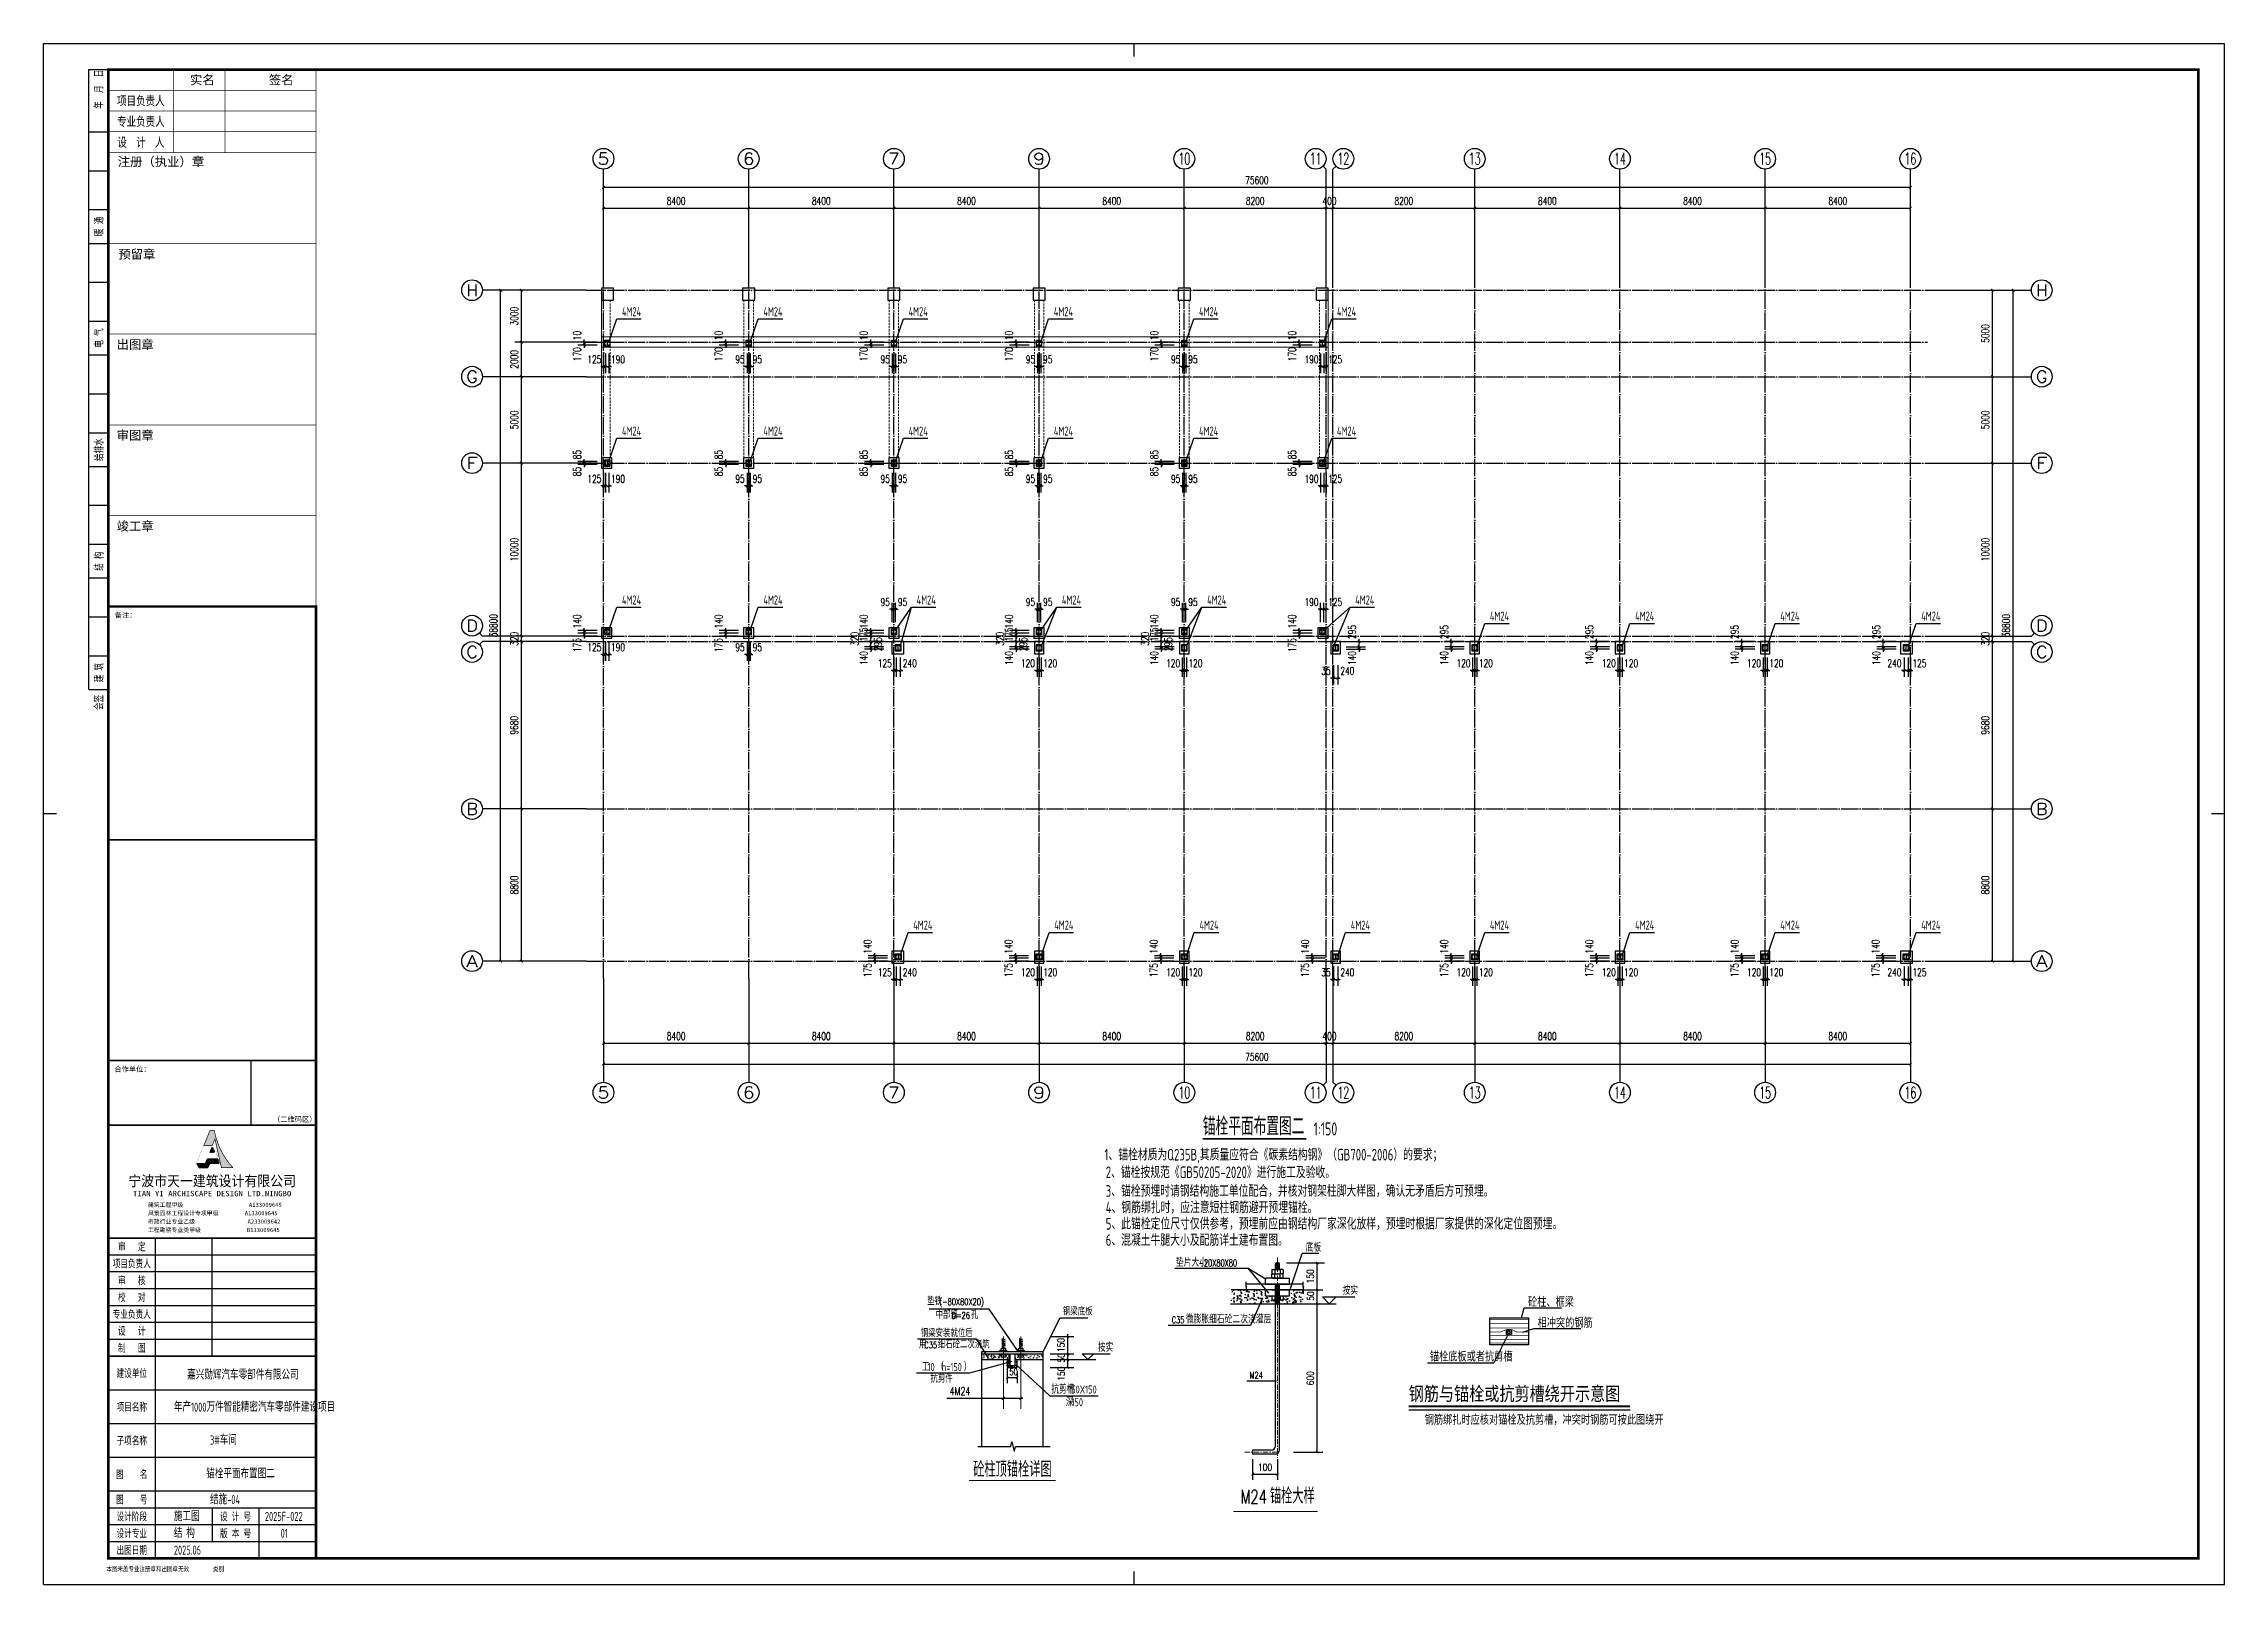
# Model space of a CAD drawing. Extents: x 712773 to 1022356, y -298958 to 209542.
# Drawn here: x 896206 to 1022356, y -57758 to 31342 of the extents above; entities that cross this region are included whole.
import ezdxf
from ezdxf.enums import TextEntityAlignment as Align

# ---------------------------------------------------------------- set-up
doc = ezdxf.new("R2010")
doc.units = 0
doc.header["$LTSCALE"] = 500
doc.header["$MEASUREMENT"] = 0
for name, pattern in [('2', [37.999999, 29.999999, -3, 2, -3]), ('CENTER', [1.05, 0.6, -0.15, 0.15, -0.15]), ('DOTE', [2.42, 2, -0.2, 0.02, -0.2]), ('HIDDEN', [0.375, 0.25, -0.125])]:
    doc.linetypes.add(name, pattern=pattern)
doc.layers.get('0').update_dxf_attribs({"linetype": 'CONTINUOUS'})
doc.layers.get('DEFPOINTS').update_dxf_attribs({"linetype": 'CONTINUOUS'})
for name, color, linetype, lineweight in [('0S-柱-线', 50, 'CONTINUOUS', 30), ('0S-梁-不可见', 4, 'HIDDEN', 18), ('0S-梁-线', 5, 'CONTINUOUS', 18), ('10', 7, 'CONTINUOUS', 18), ('轴线', 251, 'CENTER', 9)]:
    doc.layers.add(name, color=color, linetype=linetype, lineweight=lineweight)
for name, color, linetype in [('101', 15, '2'), ('AXIS', 3, 'CONTINUOUS'), ('AXIS_TEXT', 7, 'CONTINUOUS'), ('DIM_LEAD', 3, 'CONTINUOUS'), ('DIM_SYMB', 3, 'CONTINUOUS'), ('DOTE', 1, 'DOTE'), ('PUB_DIM', 3, 'CONTINUOUS'), ('PUB_TEXT', 7, 'CONTINUOUS'), ('SHUOMING', 7, 'CONTINUOUS'), ('T-TK', 157, 'CONTINUOUS'), ('图层1', 165, 'CONTINUOUS'), ('条基', 3, 'CONTINUOUS'), ('柱', 2, 'CONTINUOUS'), ('照明平面标注层', 111, 'CONTINUOUS'), ('细线', 140, 'CONTINUOUS'), ('钢架', 7, 'CONTINUOUS'), ('钢筋线', 1, 'CONTINUOUS')]:
    doc.layers.add(name, color=color, linetype=linetype)
doc.styles.add('-宋体', font='', dxfattribs={"width": 0.8})
doc.styles.add('_TCH_AXIS', font='COMPLEX', dxfattribs={"bigfont": 'GBCBIG'})
doc.styles.add('_TCH_DIM', font='SIMPLEX', dxfattribs={"bigfont": 'GBCBIG'})
doc.styles.add('_TCH_DIM_T3', font='SIMPLEX', dxfattribs={"width": 0.705882, "bigfont": 'GBCBIG'})
doc.styles.add('COMPLEX', font='COMPLEX')
doc.styles.add('DIM_FONT', font='SIMPLEX.shx', dxfattribs={"width": 0.8})
doc.styles.add('TK1-TY', font='simhei.ttf')
doc.styles.add('TK2-TY', font='', dxfattribs={"width": 0.8})
doc.styles.add('TSSD_Dimension', font='Tssdeng.shx', dxfattribs={"width": 0.7, "bigfont": 'hztxt.shx'})
doc.styles.add('TSSD_Rein', font='tssdeng.shx', dxfattribs={"width": 0.7, "bigfont": 'hztxt.shx'})
doc.styles.add('图框JND-宋体', font='')
doc.styles.get('-宋体').set_extended_font_data('SimSun')
doc.styles.get('TK2-TY').set_extended_font_data('NSimSun')
doc.styles.get('图框JND-宋体').set_extended_font_data('SimSun')
doc.dimstyles.new('_TCH_ARCH&&150', dxfattribs={"dimtxt": 446.25, "dimasz": 150, "dimexe": 375, "dimexo": 450, "dimgap": 189.375, "dimtad": 1, "dimdec": 0, "dimzin": 0, "dimdsep": 46, "dimtxsty": '_TCH_DIM_T3', "dimblk": 'ARCHTICK', "dimcen": 0.09, "dimclrt": 7, "dimazin": 2, "dimtfac": 1, "dimtdec": 0, "dimtix": 1, "dimtmove": 2, "dimatfit": 3, "dimfxl": 0, "dimtolj": 1, "dimtzin": 0, "dimarcsym": 0})

msp = doc.modelspace()

# ---------------------------------------------------------------- texts
at = {"layer": 'AXIS', "color": 7, "char_height": 399.9, "attachment_point": 5, "rotation": 90, "style": 'DIM_FONT'}
for s, insert in [('\\A1;150', (969477.1, -39948.2)), ('50', (969492.5, -41084.2)), ('\\A1;150', (955062.9, -43919.7)), ('\\A1;50', (955070.1, -44651.6)), ('\\A1;150', (955070.1, -45572.5)), ('\\A1;600', (969477.1, -45837.3))]:
    msp.add_mtext(s, dxfattribs=dict(at, insert=insert))
at = {"layer": 'AXIS', "color": 7, "linetype": 'ByBlock', "insert": (966860.6, -50984.7), "char_height": 399.9, "attachment_point": 5, "style": 'DIM_FONT'}
msp.add_mtext('\\A1;100', dxfattribs=at)
at = {"layer": 'AXIS_TEXT', "style": 'TSSD_Dimension', "width": 0.7}
for s, p in [('3#车间', (905833.5, -49673.4)), ('锚栓平面布置图二', (905613.6, -51623.4)), ('结施-04', (905833.5, -53120.2))]:
    msp.add_text(s, height=525, dxfattribs=at).set_placement(p)
at = {"layer": 'PUB_DIM', "color": 7, "insert": (952196.1, -45468.9), "char_height": 396.56, "attachment_point": 5, "style": '_TCH_DIM_T3'}
msp.add_mtext('\\A1;150', dxfattribs=at)
at = {"layer": 'PUB_TEXT'}
for s, height, style, width, p in [('4M24', 525, 'TSSD_Rein', 0.7, (929662.5, 15580.9)), ('4M24', 525, 'TSSD_Rein', 0.7, (937842.5, 15580.9)), ('4M24', 525, 'TSSD_Rein', 0.7, (946242.5, 15580.9)), ('4M24', 525, 'TSSD_Rein', 0.7, (954642.5, 15580.9)), ('4M24', 525, 'TSSD_Rein', 0.7, (963042.5, 15580.9)), ('4M24', 525, 'TSSD_Rein', 0.7, (971022.5, 15580.9)), ('4M24', 525, 'TSSD_Rein', 0.7, (929662.5, 8675.9)), ('4M24', 525, 'TSSD_Rein', 0.7, (937842.5, 8675.9)), ('4M24', 525, 'TSSD_Rein', 0.7, (946242.5, 8675.9)), ('4M24', 525, 'TSSD_Rein', 0.7, (954642.5, 8675.9)), ('4M24', 525, 'TSSD_Rein', 0.7, (963042.5, 8675.9)), ('4M24', 525, 'TSSD_Rein', 0.7, (971022.5, 8675.9)), ('4M24', 525, 'TSSD_Rein', 0.7, (929662.5, -1094.1)), ('4M24', 525, 'TSSD_Rein', 0.7, (937842.5, -1094.1)), ('4M24', 525, 'TSSD_Rein', 0.7, (946708.5, -1094.1)), ('4M24', 525, 'TSSD_Rein', 0.7, (955108.5, -1094.1)), ('4M24', 525, 'TSSD_Rein', 0.7, (963508.5, -1094.1)), ('4M24', 525, 'TSSD_Rein', 0.7, (972076.5, -1094.1)), ('4M24', 525, 'TSSD_Rein', 0.7, (979867.5, -2024.1)), ('4M24', 525, 'TSSD_Rein', 0.7, (988267.5, -2024.1)), ('4M24', 525, 'TSSD_Rein', 0.7, (996667.5, -2024.1)), ('4M24', 525, 'TSSD_Rein', 0.7, (1004822.5, -2024.1)), ('4M24', 525, 'TSSD_Rein', 0.7, (946512.5, -19894.1)), ('4M24', 525, 'TSSD_Rein', 0.7, (954667.5, -19894.1)), ('4M24', 525, 'TSSD_Rein', 0.7, (963067.5, -19894.1)), ('4M24', 525, 'TSSD_Rein', 0.7, (971822.5, -19894.1)), ('4M24', 525, 'TSSD_Rein', 0.7, (979867.5, -19894.1)), ('4M24', 525, 'TSSD_Rein', 0.7, (988267.5, -19894.1)), ('4M24', 525, 'TSSD_Rein', 0.7, (996667.5, -19894.1)), ('4M24', 525, 'TSSD_Rein', 0.7, (1004822.5, -19894.1)), ('锚栓平面布置图二', 1050, 'TSSD_Rein', 0.7, (963260.9, -31792.2)), ('1:150', 750, 'TSSD_Rein', 0.7, (969666.7, -31792.2)), ('-20X80X80', 396.56, '_TCH_DIM', 0.705882, (963013.6, -39374.5)), ('(-80X80X20)', 377.68, '_TCH_DIM', 0.705882, (948018.3, -41606.5)), ('D=26', 377.68, '_TCH_DIM', 0.705882, (948738.7, -42392.3)), ('C35', 396.56, '_TCH_DIM', 0.705882, (961463.7, -42657.9)), ('C35', 377.68, '_TCH_DIM', 0.705882, (947157.6, -44103.8)), ('按实', 466.55, 'TSSD_Rein', 0.7, (957196, -44303)), ('工', 466.5, 'TSSD_Rein', 0.7, (947009.5, -45426.6)), ('10', 466.55, 'TSSD_Rein', 0.7, (947336.1, -45426.6)), ('（', 466.5, 'TSSD_Rein', 0.7, (947837.8, -45426.6)), ('h=150', 466.55, 'TSSD_Rein', 0.7, (948164.3, -45426.6)), ('）', 466.5, 'TSSD_Rein', 0.7, (949433, -45426.6)), ('4M24', 466.55, '_TCH_DIM', 0.705882, (948625.4, -46821)), ('抗剪槽', 466.55, 'TSSD_Rein', 0.7, (954496.8, -46722.1)), ('150X150', 466.55, 'TSSD_Rein', 0.7, (955476.5, -46722.1)), ('M24', 396.56, '_TCH_DIM', 0.705882, (965963, -45859.3)), ('钢筋与锚栓或抗剪槽绕开示意图', 801.255, '-宋体', 0.8, (975170.6, -47130.7)), ('深', 466.5, 'TSSD_Rein', 0.7, (955339, -47457.3)), ('150', 466.55, 'TSSD_Rein', 0.7, (955665.6, -47457.3))]:
    msp.add_text(s, height=height, dxfattribs=dict(at, style=style, width=width)).set_placement(p)
at = {"layer": 'PUB_TEXT', "color": 1, "style": 'TSSD_Dimension', "width": 0.7}
for s, p in [('1、锚栓材质为Q235B,其质量应符合《碳素结构钢》（GB700-2006）的要求；', (957575.7, -33246.7)), ('2、锚栓按规范《GB50205-2020》进行施工及验收。', (957646.4, -34264.6)), ('3、锚栓预埋时请钢结构施工单位配合，并核对钢架柱脚大样图，确认无矛盾后方可预埋。', (957646.4, -35343.9)), ('4、钢筋绑扎时，应注意短柱钢筋避开预埋锚栓。', (957646.4, -36295.7)), ('5、此锚栓定位尺寸仅供参考，预埋前应由钢结构厂家深化放样，预埋时根据厂家提供的深化定位图预埋。', (957646.4, -37238.8))]:
    msp.add_text(s, height=674.993, dxfattribs=at).set_placement(p)
at = {"layer": 'PUB_TEXT', "color": 6, "style": 'TSSD_Dimension', "width": 0.7}
msp.add_text('6、混凝土牛腿大小及配筋详土建布置图。', height=674.993, dxfattribs=at).set_placement((957646.4, -38181.9))
at = {"layer": 'PUB_TEXT', "style": '_TCH_DIM'}
for s, height, p in [('垫片大小', 450, (961703.3, -39374.5)), ('底板', 450, (969209.7, -38514.7)), ('垫铁', 428.57, (947316.3, -41606.5)), ('中部留', 428.57, (947802.7, -42392.3)), ('孔', 428.6, (949843.1, -42392.3)), ('钢梁底板', 428.57, (955169, -42198.2)), ('微膨胀细石砼二次浇灌层', 450.001, (962276.8, -42657.9)), ('用', 428.6, (946845.6, -44103.8)), ('钢梁安装就位后', 428.57, (946947.8, -43453.9)), ('细石砼二次浇筑', 428.57, (947932, -44103.8)), ('抗剪件', 428.57, (947507, -46081.9))]:
    msp.add_text(s, height=height, dxfattribs=at).set_placement(p)
at = {"layer": 'PUB_TEXT', "linetype": 'ByBlock', "style": '_TCH_DIM'}
msp.add_text('按实', height=450, dxfattribs=at).set_placement((971341.4, -41002))
at = {"layer": 'PUB_TEXT', "color": 7, "style": '_TCH_DIM'}
for s, p in [('砼柱顶锚栓详图', (949980.8, -51550.2)), ('锚栓大样', (967141.8, -53085.7))]:
    msp.add_text(s, height=900, dxfattribs=at).set_placement(p)
at = {"layer": 'PUB_TEXT', "color": 7, "style": '_TCH_DIM', "width": 0.705882}
msp.add_text('M24', height=793.13, dxfattribs=at).set_placement((965435.5, -53085.7))
at = {"layer": 'SHUOMING', "color": 6, "style": 'TSSD_Rein', "width": 0.7}
for s, p in [('砼柱、框梁', (982073.2, -41712.1)), ('相冲突的钢筋', (982629.3, -42916.3)), ('锚栓底板或者抗剪槽', (976396.4, -44869.2)), ('钢筋绑扎时应核对锚栓及抗剪槽，冲突时钢筋可按此图绕开', (976095.6, -48526.9))]:
    msp.add_text(s, height=562.5, dxfattribs=at).set_placement(p)

# ---------------------------------------------------------------- blocks, each defined once
blk = doc.blocks.new('A1E图框')
at = {"layer": 'T-TK'}
blk.add_hatch(color=252, dxfattribs=at).paths.add_polyline_path([(41408, -66893), (41666, -68022), (42072, -68022, -0.138403), (41372, -66604), (41226, -66604), (40992, -67175), (41295, -67175)])
h = blk.add_hatch(color=252, dxfattribs=at)
h.paths.add_polyline_path([(41131, -67728), (41118, -67705), (41048, -67881), (41061, -67904)])
h.paths.add_polyline_path([(41155, -67770), (41142, -67747), (41072, -67923), (41085, -67946)])
h.paths.add_polyline_path([(41099, -67970), (41112, -67992), (41182, -67817), (41169, -67794)])
h.paths.add_polyline_path([(41206, -67858), (41193, -67836), (41123, -68011), (41136, -68034)])
h.paths.add_polyline_path([(41391, -67397), (41377, -67374), (41345, -67455), (41367, -67455)])
h.paths.add_polyline_path([(41366, -67355), (41353, -67332), (41304, -67455), (41326, -67455)])
h.paths.add_polyline_path([(41339, -67308), (41326, -67285), (41258, -67455), (41281, -67455)])
h.paths.add_polyline_path([(41217, -67455), (41240, -67455), (41315, -67267), (41302, -67244)])
blk.add_lwpolyline([(37300, -70757), (45300, -70757), (45300, -75307), (37300, -75307)], close=True)
for p, q in [((34800, -84100), (34800, -24700)), ((34800, -24700), (118900, -24700)), ((76850, -24700), (76850, -25200)), ((118900, -84100), (118900, -24700)), ((36550, -49600), (36550, -25700)), ((36550, -25700), (37300, -25700)), ((36550, -28100), (37300, -28100)), ((36550, -29600), (37300, -29600)), ((36550, -31100), (37300, -31100)), ((36550, -32400), (37300, -32400)), ((36550, -33900), (37300, -33900)), ((36550, -35400), (37300, -35400)), ((36550, -36700), (37300, -36700)), ((36550, -36700), (37300, -36700)), ((36550, -38200), (37300, -38200)), ((36550, -39700), (37300, -39700)), ((36550, -41000), (37300, -41000)), ((36550, -41000), (37300, -41000)), ((36550, -42500), (37300, -42500)), ((36550, -44000), (37300, -44000)), ((36550, -45300), (37300, -45300)), ((36550, -46800), (37300, -46800)), ((36550, -48300), (37300, -48300)), ((36550, -49600), (37300, -49600)), ((35300, -54400), (34800, -54400)), ((118900, -54400), (118400, -54400)), ((40710, -67881), (40723, -67904)), ((40710, -67881), (41048, -67881)), ((40723, -67904), (41061, -67904)), ((40734, -67923), (40748, -67946)), ((40734, -67923), (41072, -67923)), ((40748, -67946), (41085, -67946)), ((40761, -67970), (40775, -67992)), ((40761, -67970), (41099, -67970)), ((40775, -67992), (41112, -67992)), ((40786, -68011), (40799, -68034)), ((40786, -68011), (41123, -68011)), ((40799, -68034), (41136, -68034)), ((41118, -67705), (41525, -67705)), ((41131, -67728), (41531, -67728)), ((41142, -67747), (41535, -67747)), ((41155, -67770), (41541, -67770)), ((41169, -67794), (41547, -67794)), ((41182, -67817), (41552, -67817)), ((41193, -67836), (41557, -67836)), ((41206, -67858), (41562, -67858)), ((41525, -67705), (41531, -67728)), ((41535, -67747), (41541, -67770)), ((41547, -67794), (41552, -67817)), ((41557, -67836), (41562, -67858)), ((45300, -71407), (37300, -71407)), ((39100, -70757), (39100, -75307)), ((41300, -75307), (41300, -70757)), ((45300, -72057), (37300, -72057)), ((45300, -72707), (37300, -72707)), ((45300, -73357), (37300, -73357)), ((45300, -74007), (37300, -74007)), ((45300, -74657), (37300, -74657)), ((39100, -75307), (39100, -83107)), ((45300, -76607), (37300, -76607)), ((45300, -77907), (37300, -77907)), ((45300, -79207), (37300, -79207)), ((45300, -80507), (37300, -80507)), ((45300, -81157), (37300, -81157)), ((41300, -81157), (41300, -82457)), ((43100, -81157), (43100, -83107)), ((45300, -81807), (37300, -81807)), ((45300, -82457), (37300, -82457)), ((34800, -84100), (118900, -84100)), ((76850, -83600), (76850, -84100))]:
    blk.add_line(p, q, dxfattribs=at)
at = {"layer": 'T-TK', "color": 3}
for p, q in [((41217, -67455), (41302, -67244)), ((41240, -67455), (41315, -67267)), ((41302, -67244), (41315, -67267)), ((41048, -67881), (41118, -67705)), ((41048, -67881), (41061, -67904)), ((41061, -67904), (41131, -67728)), ((41072, -67923), (41142, -67747)), ((41072, -67923), (41085, -67946)), ((41085, -67946), (41155, -67770)), ((41099, -67970), (41169, -67794)), ((41099, -67970), (41112, -67992)), ((41112, -67992), (41182, -67817)), ((41118, -67705), (41131, -67728)), ((41123, -68011), (41193, -67836)), ((41123, -68011), (41136, -68034)), ((41136, -68034), (41206, -67858)), ((41142, -67747), (41155, -67770)), ((41169, -67794), (41182, -67817)), ((41193, -67836), (41206, -67858)), ((41258, -67455), (41326, -67285)), ((41281, -67455), (41339, -67308)), ((41304, -67455), (41353, -67332)), ((41326, -67285), (41339, -67308)), ((41326, -67455), (41366, -67355)), ((41345, -67455), (41377, -67374)), ((41353, -67332), (41366, -67355)), ((41367, -67455), (41391, -67397)), ((41377, -67374), (41391, -67397))]:
    blk.add_line(p, q, dxfattribs=at)
at = {"layer": 'T-TK'}
for points, const_width in [([(37300, -83100), (117900, -83100), (117900, -25700), (37300, -25700)], 100), ([(45300, -83100), (37300, -83100), (37300, -46400), (45300, -46400)], 100), ([(37300, -83100), (45300, -83100), (45300, -55400), (37300, -55400)], 60), ([(45300, -66400), (37300, -66400), (37300, -63900), (45300, -63900)], 60), ([(40697, -67859), (40960, -67222), (41289, -67222), (41196, -67455), (41465, -67455), (41520, -67683), (41105, -67683), (41035, -67859)], 5.66)]:
    blk.add_lwpolyline(points, close=True, dxfattribs=dict(at, const_width=const_width))
blk.add_lwpolyline([(42800, -63900), (45300, -63900), (45300, -66400), (42800, -66400)], close=True, dxfattribs=at)
at = {"layer": 'T-TK', "const_width": 22.5}
blk.add_lwpolyline([(41219, -66592), (41381, -66592, 0.141579), (42098, -68034), (41656, -68034), (41404, -66932), (41303, -67186), (40974, -67186), (41219, -66592)], format="xyb", dxfattribs=at)
at = {"layer": 'T-TK', "const_width": 5.66}
for points in [[(41381, -66592, 0.141579), (42098, -68034), (41656, -68034), (41404, -66932), (41303, -67186), (40974, -67186), (41219, -66592)], [(41372, -66604, 0.138403), (42072, -68022), (41666, -68022), (41408, -66893), (41295, -67175), (40992, -67175), (41226, -66604)]]:
    blk.add_lwpolyline(points, format="xyb", close=True, dxfattribs=at)
at = {"layer": 'T-TK', "const_width": 60}
for points in [[(45300, -70757), (37300, -70757)], [(45300, -75307), (37300, -75307)], [(45300, -75307), (37300, -75307)]]:
    blk.add_lwpolyline(points, dxfattribs=at)
at = {"layer": '图层1', "linetype": 'Continuous'}
for p in [(43800, -25700), (37300, -46400)]:
    blk.add_line(p, (37300, -25700), dxfattribs=at)
at = {"layer": '图层1', "linetype": 'Continuous', "const_width": 25}
for points in [[(39800, -25700), (39800, -28900)], [(41800, -25700), (41800, -28900)], [(45300, -25700), (45300, -46400)], [(45300, -26500), (37300, -26500)], [(45300, -27300), (37300, -27300)], [(45300, -28100), (37300, -28100)], [(45300, -28900), (37300, -28900)], [(45300, -32400), (37300, -32400)], [(45300, -35900), (37300, -35900)], [(45300, -39400), (37300, -39400)], [(45300, -42900), (37300, -42900)], [(43800, -46400), (37300, -46400)]]:
    blk.add_lwpolyline(points, dxfattribs=at)
at = {"layer": 'AXIS_TEXT', "style": 'TSSD_Dimension', "width": 0.7}
for s, p in [('嘉兴勋辉汽车零部件有限公司 ', (40335, -76200)), ('年产1000万件智能精密汽车零部件建设项目', (39823, -77442)), ('施工图', (39823, -81654)), ('2025F-022', (43334, -81654)), ('结 构 ', (39823, -82304)), ('01', (43938, -82304)), ('2025.06', (39823, -82954))]:
    blk.add_text(s, height=350, dxfattribs=at).set_placement(p)
at = {"layer": 'T-TK', "style": 'TK2-TY', "width": 0.7}
blk.add_text('年  月  日', height=300, rotation=90, dxfattribs=at).set_placement((37073, -27212))
for s, p in [('暖 通', (36926, -31750)), ('电 气', (36927, -36050)), ('给排水', (36929, -40350)), ('结 构', (36929, -44650)), ('建 筑', (36928, -48950)), ('会签', (36925, -50102))]:
    blk.add_text(s, height=300, rotation=90, dxfattribs=at).set_placement(p, align=Align.MIDDLE_CENTER)
at = {"layer": 'T-TK', "style": 'TK1-TY'}
for s, height, p in [('备注：', 200, (37544, -46836)), ('合作单位：', 200, (37528, -64336)), ('合作单位：', 200, (37528, -64336)), ('（二维码区）', 200, (43644, -66267)), ('建筑工程甲级                    A133009645', 162, (38823, -69546)), ('风景园林工程设计专项甲级        A133009645', 162, (38823, -69870)), ('市政行业专业乙级                A233009642', 162, (38823, -70194)), ('工程勘察专业类甲级              B133009645', 162, (38823, -70518))]:
    blk.add_text(s, height=height, dxfattribs=at).set_placement(p)
at = {"layer": 'T-TK'}
for s, height, style, width, p in [('宁波市天一建筑设计有限公司', 405, 'TK1-TY', 0.9, (41300, -68547)), ('TIAN YI ARCHISCAPE DESIGN LTD.NINGBO', 207.8, 'TK1-TY', 1.2, (41300, -69033)), ('审   定', 300, 'TK2-TY', 0.7, (38200, -71082)), ('项目负责人', 300, 'TK2-TY', 0.7, (38200, -71732)), ('审   核', 300, 'TK2-TY', 0.7, (38200, -72382)), ('校   对', 300, 'TK2-TY', 0.7, (38200, -73032)), ('专业负责人', 300, 'TK2-TY', 0.7, (38200, -73682)), ('制   图', 300, 'TK2-TY', 0.7, (38200, -74982)), ('设   计', 300, 'TK2-TY', 0.7, (38200, -74332)), ('建设单位', 300, 'TK2-TY', 0.7, (38200, -75957)), ('项目名称', 300, 'TK2-TY', 0.7, (38200, -77257)), ('子项名称', 300, 'TK2-TY', 0.7, (38200, -78557)), ('图    名', 300, 'TK2-TY', 0.7, (38200, -79857)), ('图    号', 300, 'TK2-TY', 0.7, (38200, -80832)), ('设计阶段', 300, 'TK2-TY', 0.7, (38200, -81482)), ('设 计 号', 300, 'TK2-TY', 0.7, (42200, -81483)), ('设计专业', 300, 'TK2-TY', 0.7, (38200, -82132)), ('版 本 号', 300, 'TK2-TY', 0.7, (42200, -82134)), ('出图日期', 300, 'TK2-TY', 0.7, (38200, -82782))]:
    blk.add_text(s, height=height, dxfattribs=dict(at, style=style, width=width)).set_placement(p, align=Align.MIDDLE_CENTER)
at = {"layer": 'T-TK', "style": 'TK2-TY', "width": 0.8}
for s, height, p in [('本图未盖专业注册章和出图章无效', 189.87, (37220, -83601)), ('类别', 189.9, (41332, -83601))]:
    blk.add_text(s, height=height, dxfattribs=at).set_placement(p)
at = {"layer": '图层1', "style": '图框JND-宋体'}
for s, p in [('实名', (40921, -26100)), ('签名', (43965, -26100))]:
    blk.add_text(s, height=350, dxfattribs=at).set_placement(p, align=Align.MIDDLE_CENTER)
at = {"layer": '图层1', "style": '图框JND-宋体', "width": 0.75}
for s, p in [('项目负责人', (38550, -26900)), ('专业负责人', (38550, -27700)), ('设  计  人', (38550, -28500))]:
    blk.add_text(s, height=350, dxfattribs=at).set_placement(p, align=Align.MIDDLE_CENTER)
at = {"layer": '图层1', "style": '图框JND-宋体'}
for s, p in [('注册（执业）章', (37653, -29074)), ('预留章', (37679, -32643)), ('出图章', (37614, -36124)), ('审图章', (37614, -39624)), ('竣工章', (37614, -43124))]:
    blk.add_text(s, height=350, dxfattribs=at).set_placement(p, align=Align.TOP_LEFT)
blk = doc.blocks.new('esggberbgsbgs')
for p, q in [((930681, -1545), (930751, -1545)), ((930681, -1685), (930751, -1685)), ((930716, -1510), (930716, -1580)), ((930716, -1650), (930716, -1720)), ((930871, -1545), (930941, -1545)), ((930871, -1685), (930941, -1685)), ((930906, -1510), (930906, -1580)), ((930906, -1650), (930906, -1720))]:
    blk.add_line(p, q)
at = {"layer": '10', "color": 1}
for centre in [(930716, -1545), (930716, -1685), (930906, -1545), (930906, -1685)]:
    blk.add_circle(centre, 13, dxfattribs=at)
blk = doc.blocks.new('segagvsegrgbes')
for p, q in [((930039, 1009), (930109, 1009)), ((930039, 839), (930109, 839)), ((930074, 1044), (930074, 974)), ((930074, 874), (930074, 804)), ((930229, 1009), (930299, 1009)), ((930229, 839), (930299, 839)), ((930264, 1044), (930264, 974)), ((930264, 874), (930264, 804))]:
    blk.add_line(p, q)
at = {"layer": '10', "color": 1}
for centre in [(930074, 1009), (930074, 839), (930264, 1009), (930264, 839)]:
    blk.add_circle(centre, 13, dxfattribs=at)
blk = doc.blocks.new('_ArchTick')
at = {"color": 0, "linetype": 'ByBlock', "const_width": 0.4}
blk.add_lwpolyline([(-0.5, -0.5), (0.5, 0.5)], dxfattribs=at)
blk = doc.blocks.new('awtgagwega')
for p, q in [((1003747, -386358), (1003817, -386358)), ((1003747, -386498), (1003817, -386498)), ((1003782, -386323), (1003782, -386393)), ((1003782, -386463), (1003782, -386533)), ((1003987, -386358), (1004057, -386358)), ((1003987, -386498), (1004057, -386498)), ((1004022, -386323), (1004022, -386393)), ((1004022, -386463), (1004022, -386533))]:
    blk.add_line(p, q)
at = {"layer": '10', "color": 1}
for centre in [(1003782, -386358), (1003782, -386498), (1004022, -386358), (1004022, -386498)]:
    blk.add_circle(centre, 13, dxfattribs=at)
at = {"layer": '钢架', "color": 4}
for p, q in [((1003752, -386283), (1004052, -386283)), ((1003752, -386297), (1003752, -386283)), ((1003752, -386297), (1004052, -386297)), ((1004052, -386559), (1003752, -386559)), ((1003752, -386573), (1003752, -386559)), ((1004052, -386573), (1003752, -386573)), ((1003898, -386297), (1003898, -386559)), ((1003906, -386297), (1003906, -386559)), ((1004052, -386283), (1004052, -386297)), ((1004052, -386559), (1004052, -386573))]:
    blk.add_line(p, q, dxfattribs=at)
at = {"layer": '钢架'}
blk.add_lwpolyline([(1003732, -386258), (1004072, -386258), (1004072, -386598), (1003732, -386598)], close=True, dxfattribs=at)
blk = doc.blocks.new('sergsbgegberbsegb')
at = {"layer": '0S-梁-不可见'}
for p, q in [((985745, -262753), (985745, -253633)), ((993490, -262753), (993490, -253633)), ((994040, -262753), (994040, -253633)), ((1001890, -262753), (1001890, -253633)), ((1002440, -262753), (1002440, -253633)), ((1010290, -262753), (1010290, -253633)), ((1010840, -262753), (1010840, -253633)), ((1018690, -262753), (1018690, -253633)), ((1019240, -262753), (1019240, -253633)), ((1026785, -262753), (1026785, -253633))]:
    blk.add_line(p, q, dxfattribs=at)
at = {"layer": '0S-梁-线'}
for p, q in [((985245, -262753), (985245, -253633)), ((1027285, -262753), (1027285, -253633)), ((985245, -255753), (1027285, -255753)), ((985245, -256353), (1027285, -256353))]:
    blk.add_line(p, q, dxfattribs=at)
blk = doc.blocks.new('*D517')
at = {"layer": 'AXIS', "color": 0, "lineweight": -2, "transparency": 16777216}
for p, q in [((927141, 17083), (922266, 17083)), ((922641, -21717), (922641, 17083)), ((927141, -21717), (922266, -21717))]:
    blk.add_line(p, q, dxfattribs=at)
at = {"layer": 'DEFPOINTS', "color": 0, "transparency": 16777216}
for p in [(922641, 17083), (927591, 17083), (927591, -21717)]:
    blk.add_point(p, dxfattribs=at)
at = {"layer": 'AXIS', "color": 0, "lineweight": -2, "transparency": 16777216, "xscale": 150, "yscale": 150, "zscale": 150}
for p, rotation in [((922641, 17083), 90), ((922641, -21717), 270)]:
    blk.add_blockref('_ArchTick', p, dxfattribs=dict(at, rotation=rotation))
at = {"layer": 'AXIS', "color": 7, "transparency": 16777216, "insert": (922229, -2317), "char_height": 446.2, "attachment_point": 5, "rotation": 90, "style": '_TCH_DIM_T3'}
blk.add_mtext('\\A1;38800', dxfattribs=at)
blk = doc.blocks.new('*D518')
at = {"layer": 'AXIS', "color": 0, "lineweight": -2, "transparency": 16777216}
for p, q in [((927141, -12917), (923466, -12917)), ((923841, -21717), (923841, -12917)), ((927141, -21717), (923466, -21717))]:
    blk.add_line(p, q, dxfattribs=at)
at = {"layer": 'DEFPOINTS', "color": 0, "transparency": 16777216}
for p in [(923841, -12917), (927591, -12917), (927591, -21717)]:
    blk.add_point(p, dxfattribs=at)
at = {"layer": 'AXIS', "color": 0, "lineweight": -2, "transparency": 16777216, "xscale": 150, "yscale": 150, "zscale": 150}
for p, rotation in [((923841, -12917), 90), ((923841, -21717), 270)]:
    blk.add_blockref('_ArchTick', p, dxfattribs=dict(at, rotation=rotation))
at = {"layer": 'AXIS', "color": 7, "transparency": 16777216, "insert": (923429, -17317), "char_height": 446.2, "attachment_point": 5, "rotation": 90, "style": '_TCH_DIM_T3'}
blk.add_mtext('\\A1;8800', dxfattribs=at)
blk = doc.blocks.new('*D519')
at = {"layer": 'AXIS', "color": 0, "lineweight": -2, "transparency": 16777216}
for p, q in [((927141, -3237), (923466, -3237)), ((923841, -12917), (923841, -3237)), ((927141, -12917), (923466, -12917))]:
    blk.add_line(p, q, dxfattribs=at)
at = {"layer": 'DEFPOINTS', "color": 0, "transparency": 16777216}
for p in [(923841, -3237), (927591, -3237), (927591, -12917)]:
    blk.add_point(p, dxfattribs=at)
at = {"layer": 'AXIS', "color": 0, "lineweight": -2, "transparency": 16777216, "xscale": 150, "yscale": 150, "zscale": 150}
for p, rotation in [((923841, -3237), 90), ((923841, -12917), 270)]:
    blk.add_blockref('_ArchTick', p, dxfattribs=dict(at, rotation=rotation))
at = {"layer": 'AXIS', "color": 7, "transparency": 16777216, "insert": (923429, -8077), "char_height": 446.2, "attachment_point": 5, "rotation": 90, "style": '_TCH_DIM_T3'}
blk.add_mtext('\\A1;9680', dxfattribs=at)
blk = doc.blocks.new('*D520')
at = {"layer": 'AXIS', "color": 0, "lineweight": -2, "transparency": 16777216}
for p, q in [((927141, -2917), (923466, -2917)), ((927141, -3237), (923466, -3237)), ((923841, -2917), (923841, -2767)), ((923841, -3237), (923841, -2917)), ((923841, -3237), (923841, -3387))]:
    blk.add_line(p, q, dxfattribs=at)
at = {"layer": 'DEFPOINTS', "color": 0, "transparency": 16777216}
for p in [(923841, -2917), (927591, -2917), (927591, -3237)]:
    blk.add_point(p, dxfattribs=at)
at = {"layer": 'AXIS', "color": 0, "lineweight": -2, "transparency": 16777216, "xscale": 150, "yscale": 150, "zscale": 150}
for p, rotation in [((923841, -2917), 270), ((923841, -3237), 90)]:
    blk.add_blockref('_ArchTick', p, dxfattribs=dict(at, rotation=rotation))
at = {"layer": 'AXIS', "color": 7, "transparency": 16777216, "insert": (923429, -3077), "char_height": 446.2, "attachment_point": 5, "rotation": 90, "style": '_TCH_DIM_T3'}
blk.add_mtext('\\A1;320', dxfattribs=at)
blk = doc.blocks.new('*D521')
at = {"layer": 'AXIS', "color": 0, "lineweight": -2, "transparency": 16777216}
for p, q in [((927141, 7083), (923466, 7083)), ((923841, -2917), (923841, 7083)), ((927141, -2917), (923466, -2917))]:
    blk.add_line(p, q, dxfattribs=at)
at = {"layer": 'DEFPOINTS', "color": 0, "transparency": 16777216}
for p in [(923841, 7083), (927591, 7083), (927591, -2917)]:
    blk.add_point(p, dxfattribs=at)
at = {"layer": 'AXIS', "color": 0, "lineweight": -2, "transparency": 16777216, "xscale": 150, "yscale": 150, "zscale": 150}
for p, rotation in [((923841, 7083), 90), ((923841, -2917), 270)]:
    blk.add_blockref('_ArchTick', p, dxfattribs=dict(at, rotation=rotation))
at = {"layer": 'AXIS', "color": 7, "transparency": 16777216, "insert": (923429, 2083), "char_height": 446.2, "attachment_point": 5, "rotation": 90, "style": '_TCH_DIM_T3'}
blk.add_mtext('\\A1;10000', dxfattribs=at)
blk = doc.blocks.new('*D522')
at = {"layer": 'AXIS', "color": 0, "lineweight": -2, "transparency": 16777216}
for p, q in [((927141, 12083), (923466, 12083)), ((923841, 7083), (923841, 12083)), ((927141, 7083), (923466, 7083))]:
    blk.add_line(p, q, dxfattribs=at)
at = {"layer": 'DEFPOINTS', "color": 0, "transparency": 16777216}
for p in [(923841, 12083), (927591, 12083), (927591, 7083)]:
    blk.add_point(p, dxfattribs=at)
at = {"layer": 'AXIS', "color": 0, "lineweight": -2, "transparency": 16777216, "xscale": 150, "yscale": 150, "zscale": 150}
for p, rotation in [((923841, 12083), 90), ((923841, 7083), 270)]:
    blk.add_blockref('_ArchTick', p, dxfattribs=dict(at, rotation=rotation))
at = {"layer": 'AXIS', "color": 7, "transparency": 16777216, "insert": (923429, 9583), "char_height": 446.2, "attachment_point": 5, "rotation": 90, "style": '_TCH_DIM_T3'}
blk.add_mtext('\\A1;5000', dxfattribs=at)
blk = doc.blocks.new('*D523')
at = {"layer": 'AXIS', "color": 0, "lineweight": -2, "transparency": 16777216}
for p, q in [((927141, 14083), (923466, 14083)), ((923841, 12083), (923841, 14083)), ((927141, 12083), (923466, 12083))]:
    blk.add_line(p, q, dxfattribs=at)
at = {"layer": 'DEFPOINTS', "color": 0, "transparency": 16777216}
for p in [(923841, 14083), (927591, 14083), (927591, 12083)]:
    blk.add_point(p, dxfattribs=at)
at = {"layer": 'AXIS', "color": 0, "lineweight": -2, "transparency": 16777216, "xscale": 150, "yscale": 150, "zscale": 150}
for p, rotation in [((923841, 14083), 90), ((923841, 12083), 270)]:
    blk.add_blockref('_ArchTick', p, dxfattribs=dict(at, rotation=rotation))
at = {"layer": 'AXIS', "color": 7, "transparency": 16777216, "insert": (923429, 13083), "char_height": 446.2, "attachment_point": 5, "rotation": 90, "style": '_TCH_DIM_T3'}
blk.add_mtext('\\A1;2000', dxfattribs=at)
blk = doc.blocks.new('*D524')
at = {"layer": 'AXIS', "color": 0, "lineweight": -2, "transparency": 16777216}
for p, q in [((927141, 17083), (923466, 17083)), ((923841, 14083), (923841, 17083)), ((927141, 14083), (923466, 14083))]:
    blk.add_line(p, q, dxfattribs=at)
at = {"layer": 'DEFPOINTS', "color": 0, "transparency": 16777216}
for p in [(923841, 17083), (927591, 17083), (927591, 14083)]:
    blk.add_point(p, dxfattribs=at)
at = {"layer": 'AXIS', "color": 0, "lineweight": -2, "transparency": 16777216, "xscale": 150, "yscale": 150, "zscale": 150}
for p, rotation in [((923841, 17083), 90), ((923841, 14083), 270)]:
    blk.add_blockref('_ArchTick', p, dxfattribs=dict(at, rotation=rotation))
at = {"layer": 'AXIS', "color": 7, "transparency": 16777216, "insert": (923429, 15583), "char_height": 446.2, "attachment_point": 5, "rotation": 90, "style": '_TCH_DIM_T3'}
blk.add_mtext('\\A1;3000', dxfattribs=at)
blk = doc.blocks.new('*D525')
at = {"layer": 'AXIS', "color": 0, "lineweight": -2, "transparency": 16777216}
for p, q in [((1005641, 17083), (1010516, 17083)), ((1010141, -21717), (1010141, 17083)), ((1005641, -21717), (1010516, -21717))]:
    blk.add_line(p, q, dxfattribs=at)
at = {"layer": 'DEFPOINTS', "color": 0, "transparency": 16777216}
for p in [(1005191, 17083), (1010141, 17083), (1005191, -21717)]:
    blk.add_point(p, dxfattribs=at)
at = {"layer": 'AXIS', "color": 0, "lineweight": -2, "transparency": 16777216, "xscale": 150, "yscale": 150, "zscale": 150}
for p, rotation in [((1010141, 17083), 90), ((1010141, -21717), 270)]:
    blk.add_blockref('_ArchTick', p, dxfattribs=dict(at, rotation=rotation))
at = {"layer": 'AXIS', "color": 7, "transparency": 16777216, "insert": (1009729, -2317), "char_height": 446.2, "attachment_point": 5, "rotation": 90, "style": '_TCH_DIM_T3'}
blk.add_mtext('\\A1;38800', dxfattribs=at)
blk = doc.blocks.new('*D526')
at = {"layer": 'AXIS', "color": 0, "lineweight": -2, "transparency": 16777216}
for p, q in [((1005641, -12917), (1009316, -12917)), ((1008941, -21717), (1008941, -12917)), ((1005641, -21717), (1009316, -21717))]:
    blk.add_line(p, q, dxfattribs=at)
at = {"layer": 'DEFPOINTS', "color": 0, "transparency": 16777216}
for p in [(1005191, -12917), (1008941, -12917), (1005191, -21717)]:
    blk.add_point(p, dxfattribs=at)
at = {"layer": 'AXIS', "color": 0, "lineweight": -2, "transparency": 16777216, "xscale": 150, "yscale": 150, "zscale": 150}
for p, rotation in [((1008941, -12917), 90), ((1008941, -21717), 270)]:
    blk.add_blockref('_ArchTick', p, dxfattribs=dict(at, rotation=rotation))
at = {"layer": 'AXIS', "color": 7, "transparency": 16777216, "insert": (1008529, -17317), "char_height": 446.2, "attachment_point": 5, "rotation": 90, "style": '_TCH_DIM_T3'}
blk.add_mtext('\\A1;8800', dxfattribs=at)
blk = doc.blocks.new('*D527')
at = {"layer": 'AXIS', "color": 0, "lineweight": -2, "transparency": 16777216}
for p, q in [((1005641, -3237), (1009316, -3237)), ((1008941, -12917), (1008941, -3237)), ((1005641, -12917), (1009316, -12917))]:
    blk.add_line(p, q, dxfattribs=at)
at = {"layer": 'DEFPOINTS', "color": 0, "transparency": 16777216}
for p in [(1005191, -3237), (1008941, -3237), (1005191, -12917)]:
    blk.add_point(p, dxfattribs=at)
at = {"layer": 'AXIS', "color": 0, "lineweight": -2, "transparency": 16777216, "xscale": 150, "yscale": 150, "zscale": 150}
for p, rotation in [((1008941, -3237), 90), ((1008941, -12917), 270)]:
    blk.add_blockref('_ArchTick', p, dxfattribs=dict(at, rotation=rotation))
at = {"layer": 'AXIS', "color": 7, "transparency": 16777216, "insert": (1008529, -8077), "char_height": 446.2, "attachment_point": 5, "rotation": 90, "style": '_TCH_DIM_T3'}
blk.add_mtext('\\A1;9680', dxfattribs=at)
blk = doc.blocks.new('*D528')
at = {"layer": 'AXIS', "color": 0, "lineweight": -2, "transparency": 16777216}
for p, q in [((1005641, -2917), (1009316, -2917)), ((1005641, -3237), (1009316, -3237)), ((1008941, -2917), (1008941, -2767)), ((1008941, -3237), (1008941, -2917)), ((1008941, -3237), (1008941, -3387))]:
    blk.add_line(p, q, dxfattribs=at)
at = {"layer": 'DEFPOINTS', "color": 0, "transparency": 16777216}
for p in [(1005191, -2917), (1005191, -3237), (1008941, -2917)]:
    blk.add_point(p, dxfattribs=at)
at = {"layer": 'AXIS', "color": 0, "lineweight": -2, "transparency": 16777216, "xscale": 150, "yscale": 150, "zscale": 150}
for p, rotation in [((1008941, -2917), 270), ((1008941, -3237), 90)]:
    blk.add_blockref('_ArchTick', p, dxfattribs=dict(at, rotation=rotation))
at = {"layer": 'AXIS', "color": 7, "transparency": 16777216, "insert": (1008529, -3077), "char_height": 446.2, "attachment_point": 5, "rotation": 90, "style": '_TCH_DIM_T3'}
blk.add_mtext('\\A1;320', dxfattribs=at)
blk = doc.blocks.new('*D529')
at = {"layer": 'AXIS', "color": 0, "lineweight": -2, "transparency": 16777216}
for p, q in [((1005641, 7083), (1009316, 7083)), ((1008941, -2917), (1008941, 7083)), ((1005641, -2917), (1009316, -2917))]:
    blk.add_line(p, q, dxfattribs=at)
at = {"layer": 'DEFPOINTS', "color": 0, "transparency": 16777216}
for p in [(1005191, 7083), (1008941, 7083), (1005191, -2917)]:
    blk.add_point(p, dxfattribs=at)
at = {"layer": 'AXIS', "color": 0, "lineweight": -2, "transparency": 16777216, "xscale": 150, "yscale": 150, "zscale": 150}
for p, rotation in [((1008941, 7083), 90), ((1008941, -2917), 270)]:
    blk.add_blockref('_ArchTick', p, dxfattribs=dict(at, rotation=rotation))
at = {"layer": 'AXIS', "color": 7, "transparency": 16777216, "insert": (1008529, 2083), "char_height": 446.2, "attachment_point": 5, "rotation": 90, "style": '_TCH_DIM_T3'}
blk.add_mtext('\\A1;10000', dxfattribs=at)
blk = doc.blocks.new('*D530')
at = {"layer": 'AXIS', "color": 0, "lineweight": -2, "transparency": 16777216}
for p, q in [((1005641, 12083), (1009316, 12083)), ((1008941, 7083), (1008941, 12083)), ((1005641, 7083), (1009316, 7083))]:
    blk.add_line(p, q, dxfattribs=at)
at = {"layer": 'DEFPOINTS', "color": 0, "transparency": 16777216}
for p in [(1005191, 12083), (1008941, 12083), (1005191, 7083)]:
    blk.add_point(p, dxfattribs=at)
at = {"layer": 'AXIS', "color": 0, "lineweight": -2, "transparency": 16777216, "xscale": 150, "yscale": 150, "zscale": 150}
for p, rotation in [((1008941, 12083), 90), ((1008941, 7083), 270)]:
    blk.add_blockref('_ArchTick', p, dxfattribs=dict(at, rotation=rotation))
at = {"layer": 'AXIS', "color": 7, "transparency": 16777216, "insert": (1008529, 9583), "char_height": 446.2, "attachment_point": 5, "rotation": 90, "style": '_TCH_DIM_T3'}
blk.add_mtext('\\A1;5000', dxfattribs=at)
blk = doc.blocks.new('*D531')
at = {"layer": 'AXIS', "color": 0, "lineweight": -2, "transparency": 16777216}
for p, q in [((1005641, 17083), (1009316, 17083)), ((1008941, 12083), (1008941, 17083)), ((1005641, 12083), (1009316, 12083))]:
    blk.add_line(p, q, dxfattribs=at)
at = {"layer": 'DEFPOINTS', "color": 0, "transparency": 16777216}
for p in [(1005191, 17083), (1008941, 17083), (1005191, 12083)]:
    blk.add_point(p, dxfattribs=at)
at = {"layer": 'AXIS', "color": 0, "lineweight": -2, "transparency": 16777216, "xscale": 150, "yscale": 150, "zscale": 150}
for p, rotation in [((1008941, 17083), 90), ((1008941, 12083), 270)]:
    blk.add_blockref('_ArchTick', p, dxfattribs=dict(at, rotation=rotation))
at = {"layer": 'AXIS', "color": 7, "transparency": 16777216, "insert": (1008529, 14583), "char_height": 446.2, "attachment_point": 5, "rotation": 90, "style": '_TCH_DIM_T3'}
blk.add_mtext('\\A1;5000', dxfattribs=at)
blk = doc.blocks.new('*D532')
at = {"layer": 'AXIS', "color": 0, "lineweight": -2, "transparency": 16777216}
for p, q in [((928591, -23167), (928591, -28042)), ((1004191, -23167), (1004191, -28042)), ((928591, -27667), (1004191, -27667))]:
    blk.add_line(p, q, dxfattribs=at)
at = {"layer": 'DEFPOINTS', "color": 0, "transparency": 16777216}
for p in [(928591, -22717), (1004191, -22717), (1004191, -27667)]:
    blk.add_point(p, dxfattribs=at)
at = {"layer": 'AXIS', "color": 0, "lineweight": -2, "transparency": 16777216, "xscale": 150, "yscale": 150, "zscale": 150, "rotation": 180}
blk.add_blockref('_ArchTick', (928591, -27667), dxfattribs=at)
at = {"layer": 'AXIS', "color": 0, "lineweight": -2, "transparency": 16777216, "xscale": 150, "yscale": 150, "zscale": 150}
blk.add_blockref('_ArchTick', (1004191, -27667), dxfattribs=at)
at = {"layer": 'AXIS', "color": 7, "transparency": 16777216, "insert": (966391, -27255), "char_height": 446.2, "attachment_point": 5, "style": '_TCH_DIM_T3'}
blk.add_mtext('\\A1;75600', dxfattribs=at)
blk = doc.blocks.new('*D533')
at = {"layer": 'AXIS', "color": 0, "lineweight": -2, "transparency": 16777216}
for p, q in [((928591, -23167), (928591, -26842)), ((936991, -23167), (936991, -26842)), ((928591, -26467), (936991, -26467))]:
    blk.add_line(p, q, dxfattribs=at)
at = {"layer": 'DEFPOINTS', "color": 0, "transparency": 16777216}
for p in [(928591, -22717), (936991, -22717), (936991, -26467)]:
    blk.add_point(p, dxfattribs=at)
at = {"layer": 'AXIS', "color": 0, "lineweight": -2, "transparency": 16777216, "xscale": 150, "yscale": 150, "zscale": 150, "rotation": 180}
blk.add_blockref('_ArchTick', (928591, -26467), dxfattribs=at)
at = {"layer": 'AXIS', "color": 0, "lineweight": -2, "transparency": 16777216, "xscale": 150, "yscale": 150, "zscale": 150}
blk.add_blockref('_ArchTick', (936991, -26467), dxfattribs=at)
at = {"layer": 'AXIS', "color": 7, "transparency": 16777216, "insert": (932791, -26055), "char_height": 446.2, "attachment_point": 5, "style": '_TCH_DIM_T3'}
blk.add_mtext('\\A1;8400', dxfattribs=at)
blk = doc.blocks.new('*D534')
at = {"layer": 'AXIS', "color": 0, "lineweight": -2, "transparency": 16777216}
for p, q in [((936991, -23167), (936991, -26842)), ((945391, -23167), (945391, -26842)), ((936991, -26467), (945391, -26467))]:
    blk.add_line(p, q, dxfattribs=at)
at = {"layer": 'DEFPOINTS', "color": 0, "transparency": 16777216}
for p in [(936991, -22717), (945391, -22717), (945391, -26467)]:
    blk.add_point(p, dxfattribs=at)
at = {"layer": 'AXIS', "color": 0, "lineweight": -2, "transparency": 16777216, "xscale": 150, "yscale": 150, "zscale": 150, "rotation": 180}
blk.add_blockref('_ArchTick', (936991, -26467), dxfattribs=at)
at = {"layer": 'AXIS', "color": 0, "lineweight": -2, "transparency": 16777216, "xscale": 150, "yscale": 150, "zscale": 150}
blk.add_blockref('_ArchTick', (945391, -26467), dxfattribs=at)
at = {"layer": 'AXIS', "color": 7, "transparency": 16777216, "insert": (941191, -26055), "char_height": 446.2, "attachment_point": 5, "style": '_TCH_DIM_T3'}
blk.add_mtext('\\A1;8400', dxfattribs=at)
blk = doc.blocks.new('*D535')
at = {"layer": 'AXIS', "color": 0, "lineweight": -2, "transparency": 16777216}
for p, q in [((945391, -23167), (945391, -26842)), ((953791, -23167), (953791, -26842)), ((945391, -26467), (953791, -26467))]:
    blk.add_line(p, q, dxfattribs=at)
at = {"layer": 'DEFPOINTS', "color": 0, "transparency": 16777216}
for p in [(945391, -22717), (953791, -22717), (953791, -26467)]:
    blk.add_point(p, dxfattribs=at)
at = {"layer": 'AXIS', "color": 0, "lineweight": -2, "transparency": 16777216, "xscale": 150, "yscale": 150, "zscale": 150, "rotation": 180}
blk.add_blockref('_ArchTick', (945391, -26467), dxfattribs=at)
at = {"layer": 'AXIS', "color": 0, "lineweight": -2, "transparency": 16777216, "xscale": 150, "yscale": 150, "zscale": 150}
blk.add_blockref('_ArchTick', (953791, -26467), dxfattribs=at)
at = {"layer": 'AXIS', "color": 7, "transparency": 16777216, "insert": (949591, -26055), "char_height": 446.2, "attachment_point": 5, "style": '_TCH_DIM_T3'}
blk.add_mtext('\\A1;8400', dxfattribs=at)
blk = doc.blocks.new('*D536')
at = {"layer": 'AXIS', "color": 0, "lineweight": -2, "transparency": 16777216}
for p, q in [((953791, -23167), (953791, -26842)), ((962191, -23167), (962191, -26842)), ((953791, -26467), (962191, -26467))]:
    blk.add_line(p, q, dxfattribs=at)
at = {"layer": 'DEFPOINTS', "color": 0, "transparency": 16777216}
for p in [(953791, -22717), (962191, -22717), (962191, -26467)]:
    blk.add_point(p, dxfattribs=at)
at = {"layer": 'AXIS', "color": 0, "lineweight": -2, "transparency": 16777216, "xscale": 150, "yscale": 150, "zscale": 150, "rotation": 180}
blk.add_blockref('_ArchTick', (953791, -26467), dxfattribs=at)
at = {"layer": 'AXIS', "color": 0, "lineweight": -2, "transparency": 16777216, "xscale": 150, "yscale": 150, "zscale": 150}
blk.add_blockref('_ArchTick', (962191, -26467), dxfattribs=at)
at = {"layer": 'AXIS', "color": 7, "transparency": 16777216, "insert": (957991, -26055), "char_height": 446.2, "attachment_point": 5, "style": '_TCH_DIM_T3'}
blk.add_mtext('\\A1;8400', dxfattribs=at)
blk = doc.blocks.new('*D537')
at = {"layer": 'AXIS', "color": 0, "lineweight": -2, "transparency": 16777216}
for p, q in [((962191, -23167), (962191, -26842)), ((970391, -23167), (970391, -26842)), ((962191, -26467), (970391, -26467))]:
    blk.add_line(p, q, dxfattribs=at)
at = {"layer": 'DEFPOINTS', "color": 0, "transparency": 16777216}
for p in [(962191, -22717), (970391, -22717), (970391, -26467)]:
    blk.add_point(p, dxfattribs=at)
at = {"layer": 'AXIS', "color": 0, "lineweight": -2, "transparency": 16777216, "xscale": 150, "yscale": 150, "zscale": 150, "rotation": 180}
blk.add_blockref('_ArchTick', (962191, -26467), dxfattribs=at)
at = {"layer": 'AXIS', "color": 0, "lineweight": -2, "transparency": 16777216, "xscale": 150, "yscale": 150, "zscale": 150}
blk.add_blockref('_ArchTick', (970391, -26467), dxfattribs=at)
at = {"layer": 'AXIS', "color": 7, "transparency": 16777216, "insert": (966291, -26055), "char_height": 446.2, "attachment_point": 5, "style": '_TCH_DIM_T3'}
blk.add_mtext('\\A1;8200', dxfattribs=at)
blk = doc.blocks.new('*D538')
at = {"layer": 'AXIS', "color": 0, "lineweight": -2, "transparency": 16777216}
for p, q in [((970391, -23167), (970391, -26842)), ((970791, -23167), (970791, -26842)), ((970391, -26467), (970241, -26467)), ((970391, -26467), (970791, -26467)), ((970791, -26467), (970941, -26467))]:
    blk.add_line(p, q, dxfattribs=at)
at = {"layer": 'DEFPOINTS', "color": 0, "transparency": 16777216}
for p in [(970391, -22717), (970791, -22717), (970791, -26467)]:
    blk.add_point(p, dxfattribs=at)
at = {"layer": 'AXIS', "color": 0, "lineweight": -2, "transparency": 16777216, "xscale": 150, "yscale": 150, "zscale": 150}
blk.add_blockref('_ArchTick', (970391, -26467), dxfattribs=at)
at = {"layer": 'AXIS', "color": 0, "lineweight": -2, "transparency": 16777216, "xscale": 150, "yscale": 150, "zscale": 150, "rotation": 180}
blk.add_blockref('_ArchTick', (970791, -26467), dxfattribs=at)
at = {"layer": 'AXIS', "color": 7, "transparency": 16777216, "insert": (970591, -26055), "char_height": 446.2, "attachment_point": 5, "style": '_TCH_DIM_T3'}
blk.add_mtext('\\A1;400', dxfattribs=at)
blk = doc.blocks.new('*D539')
at = {"layer": 'AXIS', "color": 0, "lineweight": -2, "transparency": 16777216}
for p, q in [((970791, -23167), (970791, -26842)), ((978991, -23167), (978991, -26842)), ((970791, -26467), (978991, -26467))]:
    blk.add_line(p, q, dxfattribs=at)
at = {"layer": 'DEFPOINTS', "color": 0, "transparency": 16777216}
for p in [(970791, -22717), (978991, -22717), (978991, -26467)]:
    blk.add_point(p, dxfattribs=at)
at = {"layer": 'AXIS', "color": 0, "lineweight": -2, "transparency": 16777216, "xscale": 150, "yscale": 150, "zscale": 150, "rotation": 180}
blk.add_blockref('_ArchTick', (970791, -26467), dxfattribs=at)
at = {"layer": 'AXIS', "color": 0, "lineweight": -2, "transparency": 16777216, "xscale": 150, "yscale": 150, "zscale": 150}
blk.add_blockref('_ArchTick', (978991, -26467), dxfattribs=at)
at = {"layer": 'AXIS', "color": 7, "transparency": 16777216, "insert": (974891, -26055), "char_height": 446.2, "attachment_point": 5, "style": '_TCH_DIM_T3'}
blk.add_mtext('\\A1;8200', dxfattribs=at)
blk = doc.blocks.new('*D540')
at = {"layer": 'AXIS', "color": 0, "lineweight": -2, "transparency": 16777216}
for p, q in [((978991, -23167), (978991, -26842)), ((987391, -23167), (987391, -26842)), ((978991, -26467), (987391, -26467))]:
    blk.add_line(p, q, dxfattribs=at)
at = {"layer": 'DEFPOINTS', "color": 0, "transparency": 16777216}
for p in [(978991, -22717), (987391, -22717), (987391, -26467)]:
    blk.add_point(p, dxfattribs=at)
at = {"layer": 'AXIS', "color": 0, "lineweight": -2, "transparency": 16777216, "xscale": 150, "yscale": 150, "zscale": 150, "rotation": 180}
blk.add_blockref('_ArchTick', (978991, -26467), dxfattribs=at)
at = {"layer": 'AXIS', "color": 0, "lineweight": -2, "transparency": 16777216, "xscale": 150, "yscale": 150, "zscale": 150}
blk.add_blockref('_ArchTick', (987391, -26467), dxfattribs=at)
at = {"layer": 'AXIS', "color": 7, "transparency": 16777216, "insert": (983191, -26055), "char_height": 446.2, "attachment_point": 5, "style": '_TCH_DIM_T3'}
blk.add_mtext('\\A1;8400', dxfattribs=at)
blk = doc.blocks.new('*D541')
at = {"layer": 'AXIS', "color": 0, "lineweight": -2, "transparency": 16777216}
for p, q in [((987391, -23167), (987391, -26842)), ((995791, -23167), (995791, -26842)), ((987391, -26467), (995791, -26467))]:
    blk.add_line(p, q, dxfattribs=at)
at = {"layer": 'DEFPOINTS', "color": 0, "transparency": 16777216}
for p in [(987391, -22717), (995791, -22717), (995791, -26467)]:
    blk.add_point(p, dxfattribs=at)
at = {"layer": 'AXIS', "color": 0, "lineweight": -2, "transparency": 16777216, "xscale": 150, "yscale": 150, "zscale": 150, "rotation": 180}
blk.add_blockref('_ArchTick', (987391, -26467), dxfattribs=at)
at = {"layer": 'AXIS', "color": 0, "lineweight": -2, "transparency": 16777216, "xscale": 150, "yscale": 150, "zscale": 150}
blk.add_blockref('_ArchTick', (995791, -26467), dxfattribs=at)
at = {"layer": 'AXIS', "color": 7, "transparency": 16777216, "insert": (991591, -26055), "char_height": 446.2, "attachment_point": 5, "style": '_TCH_DIM_T3'}
blk.add_mtext('\\A1;8400', dxfattribs=at)
blk = doc.blocks.new('*D542')
at = {"layer": 'AXIS', "color": 0, "lineweight": -2, "transparency": 16777216}
for p, q in [((995791, -23167), (995791, -26842)), ((1004191, -23167), (1004191, -26842)), ((995791, -26467), (1004191, -26467))]:
    blk.add_line(p, q, dxfattribs=at)
at = {"layer": 'DEFPOINTS', "color": 0, "transparency": 16777216}
for p in [(995791, -22717), (1004191, -22717), (1004191, -26467)]:
    blk.add_point(p, dxfattribs=at)
at = {"layer": 'AXIS', "color": 0, "lineweight": -2, "transparency": 16777216, "xscale": 150, "yscale": 150, "zscale": 150, "rotation": 180}
blk.add_blockref('_ArchTick', (995791, -26467), dxfattribs=at)
at = {"layer": 'AXIS', "color": 0, "lineweight": -2, "transparency": 16777216, "xscale": 150, "yscale": 150, "zscale": 150}
blk.add_blockref('_ArchTick', (1004191, -26467), dxfattribs=at)
at = {"layer": 'AXIS', "color": 7, "transparency": 16777216, "insert": (999991, -26055), "char_height": 446.2, "attachment_point": 5, "style": '_TCH_DIM_T3'}
blk.add_mtext('\\A1;8400', dxfattribs=at)
blk = doc.blocks.new('*D543')
at = {"layer": 'AXIS', "color": 0, "lineweight": -2, "transparency": 16777216}
for p, q in [((928591, 18533), (928591, 23408)), ((928591, 23033), (1004191, 23033)), ((1004191, 18533), (1004191, 23408))]:
    blk.add_line(p, q, dxfattribs=at)
at = {"layer": 'DEFPOINTS', "color": 0, "transparency": 16777216}
for p in [(1004191, 23033), (928591, 18083), (1004191, 18083)]:
    blk.add_point(p, dxfattribs=at)
at = {"layer": 'AXIS', "color": 0, "lineweight": -2, "transparency": 16777216, "xscale": 150, "yscale": 150, "zscale": 150, "rotation": 180}
blk.add_blockref('_ArchTick', (928591, 23033), dxfattribs=at)
at = {"layer": 'AXIS', "color": 0, "lineweight": -2, "transparency": 16777216, "xscale": 150, "yscale": 150, "zscale": 150}
blk.add_blockref('_ArchTick', (1004191, 23033), dxfattribs=at)
at = {"layer": 'AXIS', "color": 7, "transparency": 16777216, "insert": (966391, 23445), "char_height": 446.2, "attachment_point": 5, "style": '_TCH_DIM_T3'}
blk.add_mtext('\\A1;75600', dxfattribs=at)
blk = doc.blocks.new('*D544')
at = {"layer": 'AXIS', "color": 0, "lineweight": -2, "transparency": 16777216}
for p, q in [((928591, 18533), (928591, 22208)), ((928591, 21833), (936991, 21833)), ((936991, 18533), (936991, 22208))]:
    blk.add_line(p, q, dxfattribs=at)
at = {"layer": 'DEFPOINTS', "color": 0, "transparency": 16777216}
for p in [(936991, 21833), (928591, 18083), (936991, 18083)]:
    blk.add_point(p, dxfattribs=at)
at = {"layer": 'AXIS', "color": 0, "lineweight": -2, "transparency": 16777216, "xscale": 150, "yscale": 150, "zscale": 150, "rotation": 180}
blk.add_blockref('_ArchTick', (928591, 21833), dxfattribs=at)
at = {"layer": 'AXIS', "color": 0, "lineweight": -2, "transparency": 16777216, "xscale": 150, "yscale": 150, "zscale": 150}
blk.add_blockref('_ArchTick', (936991, 21833), dxfattribs=at)
at = {"layer": 'AXIS', "color": 7, "transparency": 16777216, "insert": (932791, 22245), "char_height": 446.2, "attachment_point": 5, "style": '_TCH_DIM_T3'}
blk.add_mtext('\\A1;8400', dxfattribs=at)
blk = doc.blocks.new('*D545')
at = {"layer": 'AXIS', "color": 0, "lineweight": -2, "transparency": 16777216}
for p, q in [((936991, 18533), (936991, 22208)), ((936991, 21833), (945391, 21833)), ((945391, 18533), (945391, 22208))]:
    blk.add_line(p, q, dxfattribs=at)
at = {"layer": 'DEFPOINTS', "color": 0, "transparency": 16777216}
for p in [(945391, 21833), (936991, 18083), (945391, 18083)]:
    blk.add_point(p, dxfattribs=at)
at = {"layer": 'AXIS', "color": 0, "lineweight": -2, "transparency": 16777216, "xscale": 150, "yscale": 150, "zscale": 150, "rotation": 180}
blk.add_blockref('_ArchTick', (936991, 21833), dxfattribs=at)
at = {"layer": 'AXIS', "color": 0, "lineweight": -2, "transparency": 16777216, "xscale": 150, "yscale": 150, "zscale": 150}
blk.add_blockref('_ArchTick', (945391, 21833), dxfattribs=at)
at = {"layer": 'AXIS', "color": 7, "transparency": 16777216, "insert": (941191, 22245), "char_height": 446.2, "attachment_point": 5, "style": '_TCH_DIM_T3'}
blk.add_mtext('\\A1;8400', dxfattribs=at)
blk = doc.blocks.new('*D546')
at = {"layer": 'AXIS', "color": 0, "lineweight": -2, "transparency": 16777216}
for p, q in [((945391, 18533), (945391, 22208)), ((945391, 21833), (953791, 21833)), ((953791, 18533), (953791, 22208))]:
    blk.add_line(p, q, dxfattribs=at)
at = {"layer": 'DEFPOINTS', "color": 0, "transparency": 16777216}
for p in [(953791, 21833), (945391, 18083), (953791, 18083)]:
    blk.add_point(p, dxfattribs=at)
at = {"layer": 'AXIS', "color": 0, "lineweight": -2, "transparency": 16777216, "xscale": 150, "yscale": 150, "zscale": 150, "rotation": 180}
blk.add_blockref('_ArchTick', (945391, 21833), dxfattribs=at)
at = {"layer": 'AXIS', "color": 0, "lineweight": -2, "transparency": 16777216, "xscale": 150, "yscale": 150, "zscale": 150}
blk.add_blockref('_ArchTick', (953791, 21833), dxfattribs=at)
at = {"layer": 'AXIS', "color": 7, "transparency": 16777216, "insert": (949591, 22245), "char_height": 446.2, "attachment_point": 5, "style": '_TCH_DIM_T3'}
blk.add_mtext('\\A1;8400', dxfattribs=at)
blk = doc.blocks.new('*D547')
at = {"layer": 'AXIS', "color": 0, "lineweight": -2, "transparency": 16777216}
for p, q in [((953791, 18533), (953791, 22208)), ((953791, 21833), (962191, 21833)), ((962191, 18533), (962191, 22208))]:
    blk.add_line(p, q, dxfattribs=at)
at = {"layer": 'DEFPOINTS', "color": 0, "transparency": 16777216}
for p in [(962191, 21833), (953791, 18083), (962191, 18083)]:
    blk.add_point(p, dxfattribs=at)
at = {"layer": 'AXIS', "color": 0, "lineweight": -2, "transparency": 16777216, "xscale": 150, "yscale": 150, "zscale": 150, "rotation": 180}
blk.add_blockref('_ArchTick', (953791, 21833), dxfattribs=at)
at = {"layer": 'AXIS', "color": 0, "lineweight": -2, "transparency": 16777216, "xscale": 150, "yscale": 150, "zscale": 150}
blk.add_blockref('_ArchTick', (962191, 21833), dxfattribs=at)
at = {"layer": 'AXIS', "color": 7, "transparency": 16777216, "insert": (957991, 22245), "char_height": 446.2, "attachment_point": 5, "style": '_TCH_DIM_T3'}
blk.add_mtext('\\A1;8400', dxfattribs=at)
blk = doc.blocks.new('*D548')
at = {"layer": 'AXIS', "color": 0, "lineweight": -2, "transparency": 16777216}
for p, q in [((962191, 18533), (962191, 22208)), ((962191, 21833), (970391, 21833)), ((970391, 18533), (970391, 22208))]:
    blk.add_line(p, q, dxfattribs=at)
at = {"layer": 'DEFPOINTS', "color": 0, "transparency": 16777216}
for p in [(970391, 21833), (962191, 18083), (970391, 18083)]:
    blk.add_point(p, dxfattribs=at)
at = {"layer": 'AXIS', "color": 0, "lineweight": -2, "transparency": 16777216, "xscale": 150, "yscale": 150, "zscale": 150, "rotation": 180}
blk.add_blockref('_ArchTick', (962191, 21833), dxfattribs=at)
at = {"layer": 'AXIS', "color": 0, "lineweight": -2, "transparency": 16777216, "xscale": 150, "yscale": 150, "zscale": 150}
blk.add_blockref('_ArchTick', (970391, 21833), dxfattribs=at)
at = {"layer": 'AXIS', "color": 7, "transparency": 16777216, "insert": (966291, 22245), "char_height": 446.2, "attachment_point": 5, "style": '_TCH_DIM_T3'}
blk.add_mtext('\\A1;8200', dxfattribs=at)
blk = doc.blocks.new('*D549')
at = {"layer": 'AXIS', "color": 0, "lineweight": -2, "transparency": 16777216}
for p, q in [((970391, 21833), (970241, 21833)), ((970391, 18533), (970391, 22208)), ((970391, 21833), (970791, 21833)), ((970791, 18533), (970791, 22208)), ((970791, 21833), (970941, 21833))]:
    blk.add_line(p, q, dxfattribs=at)
at = {"layer": 'DEFPOINTS', "color": 0, "transparency": 16777216}
for p in [(970791, 21833), (970391, 18083), (970791, 18083)]:
    blk.add_point(p, dxfattribs=at)
at = {"layer": 'AXIS', "color": 0, "lineweight": -2, "transparency": 16777216, "xscale": 150, "yscale": 150, "zscale": 150}
blk.add_blockref('_ArchTick', (970391, 21833), dxfattribs=at)
at = {"layer": 'AXIS', "color": 0, "lineweight": -2, "transparency": 16777216, "xscale": 150, "yscale": 150, "zscale": 150, "rotation": 180}
blk.add_blockref('_ArchTick', (970791, 21833), dxfattribs=at)
at = {"layer": 'AXIS', "color": 7, "transparency": 16777216, "insert": (970591, 22245), "char_height": 446.2, "attachment_point": 5, "style": '_TCH_DIM_T3'}
blk.add_mtext('\\A1;400', dxfattribs=at)
blk = doc.blocks.new('*D550')
at = {"layer": 'AXIS', "color": 0, "lineweight": -2, "transparency": 16777216}
for p, q in [((970791, 18533), (970791, 22208)), ((970791, 21833), (978991, 21833)), ((978991, 18533), (978991, 22208))]:
    blk.add_line(p, q, dxfattribs=at)
at = {"layer": 'DEFPOINTS', "color": 0, "transparency": 16777216}
for p in [(978991, 21833), (970791, 18083), (978991, 18083)]:
    blk.add_point(p, dxfattribs=at)
at = {"layer": 'AXIS', "color": 0, "lineweight": -2, "transparency": 16777216, "xscale": 150, "yscale": 150, "zscale": 150, "rotation": 180}
blk.add_blockref('_ArchTick', (970791, 21833), dxfattribs=at)
at = {"layer": 'AXIS', "color": 0, "lineweight": -2, "transparency": 16777216, "xscale": 150, "yscale": 150, "zscale": 150}
blk.add_blockref('_ArchTick', (978991, 21833), dxfattribs=at)
at = {"layer": 'AXIS', "color": 7, "transparency": 16777216, "insert": (974891, 22245), "char_height": 446.2, "attachment_point": 5, "style": '_TCH_DIM_T3'}
blk.add_mtext('\\A1;8200', dxfattribs=at)
blk = doc.blocks.new('*D551')
at = {"layer": 'AXIS', "color": 0, "lineweight": -2, "transparency": 16777216}
for p, q in [((978991, 18533), (978991, 22208)), ((978991, 21833), (987391, 21833)), ((987391, 18533), (987391, 22208))]:
    blk.add_line(p, q, dxfattribs=at)
at = {"layer": 'DEFPOINTS', "color": 0, "transparency": 16777216}
for p in [(987391, 21833), (978991, 18083), (987391, 18083)]:
    blk.add_point(p, dxfattribs=at)
at = {"layer": 'AXIS', "color": 0, "lineweight": -2, "transparency": 16777216, "xscale": 150, "yscale": 150, "zscale": 150, "rotation": 180}
blk.add_blockref('_ArchTick', (978991, 21833), dxfattribs=at)
at = {"layer": 'AXIS', "color": 0, "lineweight": -2, "transparency": 16777216, "xscale": 150, "yscale": 150, "zscale": 150}
blk.add_blockref('_ArchTick', (987391, 21833), dxfattribs=at)
at = {"layer": 'AXIS', "color": 7, "transparency": 16777216, "insert": (983191, 22245), "char_height": 446.2, "attachment_point": 5, "style": '_TCH_DIM_T3'}
blk.add_mtext('\\A1;8400', dxfattribs=at)
blk = doc.blocks.new('*D552')
at = {"layer": 'AXIS', "color": 0, "lineweight": -2, "transparency": 16777216}
for p, q in [((987391, 18533), (987391, 22208)), ((987391, 21833), (995791, 21833)), ((995791, 18533), (995791, 22208))]:
    blk.add_line(p, q, dxfattribs=at)
at = {"layer": 'DEFPOINTS', "color": 0, "transparency": 16777216}
for p in [(995791, 21833), (987391, 18083), (995791, 18083)]:
    blk.add_point(p, dxfattribs=at)
at = {"layer": 'AXIS', "color": 0, "lineweight": -2, "transparency": 16777216, "xscale": 150, "yscale": 150, "zscale": 150, "rotation": 180}
blk.add_blockref('_ArchTick', (987391, 21833), dxfattribs=at)
at = {"layer": 'AXIS', "color": 0, "lineweight": -2, "transparency": 16777216, "xscale": 150, "yscale": 150, "zscale": 150}
blk.add_blockref('_ArchTick', (995791, 21833), dxfattribs=at)
at = {"layer": 'AXIS', "color": 7, "transparency": 16777216, "insert": (991591, 22245), "char_height": 446.2, "attachment_point": 5, "style": '_TCH_DIM_T3'}
blk.add_mtext('\\A1;8400', dxfattribs=at)
blk = doc.blocks.new('*D553')
at = {"layer": 'AXIS', "color": 0, "lineweight": -2, "transparency": 16777216}
for p, q in [((995791, 18533), (995791, 22208)), ((995791, 21833), (1004191, 21833)), ((1004191, 18533), (1004191, 22208))]:
    blk.add_line(p, q, dxfattribs=at)
at = {"layer": 'DEFPOINTS', "color": 0, "transparency": 16777216}
for p in [(1004191, 21833), (995791, 18083), (1004191, 18083)]:
    blk.add_point(p, dxfattribs=at)
at = {"layer": 'AXIS', "color": 0, "lineweight": -2, "transparency": 16777216, "xscale": 150, "yscale": 150, "zscale": 150, "rotation": 180}
blk.add_blockref('_ArchTick', (995791, 21833), dxfattribs=at)
at = {"layer": 'AXIS', "color": 0, "lineweight": -2, "transparency": 16777216, "xscale": 150, "yscale": 150, "zscale": 150}
blk.add_blockref('_ArchTick', (1004191, 21833), dxfattribs=at)
at = {"layer": 'AXIS', "color": 7, "transparency": 16777216, "insert": (999991, 22245), "char_height": 446.2, "attachment_point": 5, "style": '_TCH_DIM_T3'}
blk.add_mtext('\\A1;8400', dxfattribs=at)
blk = doc.blocks.new('*D554')
at = {"layer": 'DEFPOINTS', "color": 0, "transparency": 16777216}
for p in [(945391, -21577), (945516, -21577), (945516, -22777)]:
    blk.add_point(p, dxfattribs=at)
at = {"layer": 'PUB_DIM', "color": 0, "lineweight": -2, "transparency": 16777216}
for p, q in [((945391, -22027), (945391, -23152)), ((945516, -22027), (945516, -23152)), ((945391, -22777), (945241, -22777)), ((945391, -22777), (945516, -22777)), ((945516, -22777), (945666, -22777))]:
    blk.add_line(p, q, dxfattribs=at)
at = {"layer": 'PUB_DIM', "color": 0, "lineweight": -2, "transparency": 16777216, "xscale": 150, "yscale": 150, "zscale": 150}
blk.add_blockref('_ArchTick', (945391, -22777), dxfattribs=at)
at = {"layer": 'PUB_DIM', "color": 0, "lineweight": -2, "transparency": 16777216, "xscale": 150, "yscale": 150, "zscale": 150, "rotation": 180}
blk.add_blockref('_ArchTick', (945516, -22777), dxfattribs=at)
at = {"layer": 'PUB_DIM', "color": 7, "transparency": 16777216, "insert": (944866, -22365), "char_height": 446.2, "attachment_point": 5, "style": '_TCH_DIM_T3'}
blk.add_mtext('\\A1;125', dxfattribs=at)
blk = doc.blocks.new('*D555')
at = {"layer": 'DEFPOINTS', "color": 0, "transparency": 16777216}
for p in [(945516, -21577), (945756, -21577), (945756, -22777)]:
    blk.add_point(p, dxfattribs=at)
at = {"layer": 'PUB_DIM', "color": 0, "lineweight": -2, "transparency": 16777216}
for p, q in [((945516, -22027), (945516, -23152)), ((945756, -22027), (945756, -23152)), ((945516, -22777), (945366, -22777)), ((945516, -22777), (945756, -22777)), ((945756, -22777), (945906, -22777))]:
    blk.add_line(p, q, dxfattribs=at)
at = {"layer": 'PUB_DIM', "color": 0, "lineweight": -2, "transparency": 16777216, "xscale": 150, "yscale": 150, "zscale": 150}
blk.add_blockref('_ArchTick', (945516, -22777), dxfattribs=at)
at = {"layer": 'PUB_DIM', "color": 0, "lineweight": -2, "transparency": 16777216, "xscale": 150, "yscale": 150, "zscale": 150, "rotation": 180}
blk.add_blockref('_ArchTick', (945756, -22777), dxfattribs=at)
at = {"layer": 'PUB_DIM', "color": 7, "transparency": 16777216, "insert": (946311, -22365), "char_height": 446.2, "attachment_point": 5, "style": '_TCH_DIM_T3'}
blk.add_mtext('\\A1;240', dxfattribs=at)
blk = doc.blocks.new('*D556')
at = {"layer": 'DEFPOINTS', "color": 0, "transparency": 16777216}
for p in [(944281, -21542), (945481, -21542), (945481, -21717)]:
    blk.add_point(p, dxfattribs=at)
at = {"layer": 'PUB_DIM', "color": 0, "lineweight": -2, "transparency": 16777216}
for p, q in [((944281, -21542), (944281, -21392)), ((945031, -21542), (943906, -21542)), ((945031, -21717), (943906, -21717)), ((944281, -21717), (944281, -21542)), ((944281, -21717), (944281, -21867))]:
    blk.add_line(p, q, dxfattribs=at)
at = {"layer": 'PUB_DIM', "color": 0, "lineweight": -2, "transparency": 16777216, "xscale": 150, "yscale": 150, "zscale": 150}
for p, rotation in [((944281, -21542), 270), ((944281, -21717), 90)]:
    blk.add_blockref('_ArchTick', p, dxfattribs=dict(at, rotation=rotation))
at = {"layer": 'PUB_DIM', "color": 7, "transparency": 16777216, "insert": (943869, -22242), "char_height": 446.2, "attachment_point": 5, "rotation": 90, "style": '_TCH_DIM_T3'}
blk.add_mtext('\\A1;175', dxfattribs=at)
blk = doc.blocks.new('*D557')
at = {"layer": 'DEFPOINTS', "color": 0, "transparency": 16777216}
for p in [(944281, -21402), (945481, -21402), (945481, -21542)]:
    blk.add_point(p, dxfattribs=at)
at = {"layer": 'PUB_DIM', "color": 0, "lineweight": -2, "transparency": 16777216}
for p, q in [((945031, -21402), (943906, -21402)), ((944281, -21402), (944281, -21252)), ((944281, -21542), (944281, -21402)), ((945031, -21542), (943906, -21542)), ((944281, -21542), (944281, -21692))]:
    blk.add_line(p, q, dxfattribs=at)
at = {"layer": 'PUB_DIM', "color": 0, "lineweight": -2, "transparency": 16777216, "xscale": 150, "yscale": 150, "zscale": 150}
for p, rotation in [((944281, -21402), 270), ((944281, -21542), 90)]:
    blk.add_blockref('_ArchTick', p, dxfattribs=dict(at, rotation=rotation))
at = {"layer": 'PUB_DIM', "color": 7, "transparency": 16777216, "insert": (943869, -20877), "char_height": 446.2, "attachment_point": 5, "rotation": 90, "style": '_TCH_DIM_T3'}
blk.add_mtext('\\A1;140', dxfattribs=at)
blk = doc.blocks.new('*D558')
at = {"layer": 'DEFPOINTS', "color": 0, "transparency": 16777216}
for p in [(953671, -21577), (953791, -21577), (953791, -22777)]:
    blk.add_point(p, dxfattribs=at)
at = {"layer": 'PUB_DIM', "color": 0, "lineweight": -2, "transparency": 16777216}
for p, q in [((953671, -22027), (953671, -23152)), ((953791, -22027), (953791, -23152)), ((953671, -22777), (953521, -22777)), ((953671, -22777), (953791, -22777)), ((953791, -22777), (953941, -22777))]:
    blk.add_line(p, q, dxfattribs=at)
at = {"layer": 'PUB_DIM', "color": 0, "lineweight": -2, "transparency": 16777216, "xscale": 150, "yscale": 150, "zscale": 150}
blk.add_blockref('_ArchTick', (953671, -22777), dxfattribs=at)
at = {"layer": 'PUB_DIM', "color": 0, "lineweight": -2, "transparency": 16777216, "xscale": 150, "yscale": 150, "zscale": 150, "rotation": 180}
blk.add_blockref('_ArchTick', (953791, -22777), dxfattribs=at)
at = {"layer": 'PUB_DIM', "color": 7, "transparency": 16777216, "insert": (953146, -22365), "char_height": 446.2, "attachment_point": 5, "style": '_TCH_DIM_T3'}
blk.add_mtext('\\A1;120', dxfattribs=at)
blk = doc.blocks.new('*D559')
at = {"layer": 'DEFPOINTS', "color": 0, "transparency": 16777216}
for p in [(953791, -21577), (953911, -21577), (953911, -22777)]:
    blk.add_point(p, dxfattribs=at)
at = {"layer": 'PUB_DIM', "color": 0, "lineweight": -2, "transparency": 16777216}
for p, q in [((953791, -22027), (953791, -23152)), ((953911, -22027), (953911, -23152)), ((953791, -22777), (953641, -22777)), ((953791, -22777), (953911, -22777)), ((953911, -22777), (954061, -22777))]:
    blk.add_line(p, q, dxfattribs=at)
at = {"layer": 'PUB_DIM', "color": 0, "lineweight": -2, "transparency": 16777216, "xscale": 150, "yscale": 150, "zscale": 150}
blk.add_blockref('_ArchTick', (953791, -22777), dxfattribs=at)
at = {"layer": 'PUB_DIM', "color": 0, "lineweight": -2, "transparency": 16777216, "xscale": 150, "yscale": 150, "zscale": 150, "rotation": 180}
blk.add_blockref('_ArchTick', (953911, -22777), dxfattribs=at)
at = {"layer": 'PUB_DIM', "color": 7, "transparency": 16777216, "insert": (954436, -22365), "char_height": 446.2, "attachment_point": 5, "style": '_TCH_DIM_T3'}
blk.add_mtext('\\A1;120', dxfattribs=at)
blk = doc.blocks.new('*D560')
at = {"layer": 'DEFPOINTS', "color": 0, "transparency": 16777216}
for p in [(952436, -21542), (953636, -21542), (953636, -21717)]:
    blk.add_point(p, dxfattribs=at)
at = {"layer": 'PUB_DIM', "color": 0, "lineweight": -2, "transparency": 16777216}
for p, q in [((952436, -21542), (952436, -21392)), ((953186, -21542), (952061, -21542)), ((953186, -21717), (952061, -21717)), ((952436, -21717), (952436, -21542)), ((952436, -21717), (952436, -21867))]:
    blk.add_line(p, q, dxfattribs=at)
at = {"layer": 'PUB_DIM', "color": 0, "lineweight": -2, "transparency": 16777216, "xscale": 150, "yscale": 150, "zscale": 150}
for p, rotation in [((952436, -21542), 270), ((952436, -21717), 90)]:
    blk.add_blockref('_ArchTick', p, dxfattribs=dict(at, rotation=rotation))
at = {"layer": 'PUB_DIM', "color": 7, "transparency": 16777216, "insert": (952024, -22242), "char_height": 446.2, "attachment_point": 5, "rotation": 90, "style": '_TCH_DIM_T3'}
blk.add_mtext('\\A1;175', dxfattribs=at)
blk = doc.blocks.new('*D561')
at = {"layer": 'DEFPOINTS', "color": 0, "transparency": 16777216}
for p in [(952436, -21402), (953636, -21402), (953636, -21542)]:
    blk.add_point(p, dxfattribs=at)
at = {"layer": 'PUB_DIM', "color": 0, "lineweight": -2, "transparency": 16777216}
for p, q in [((953186, -21402), (952061, -21402)), ((952436, -21402), (952436, -21252)), ((952436, -21542), (952436, -21402)), ((953186, -21542), (952061, -21542)), ((952436, -21542), (952436, -21692))]:
    blk.add_line(p, q, dxfattribs=at)
at = {"layer": 'PUB_DIM', "color": 0, "lineweight": -2, "transparency": 16777216, "xscale": 150, "yscale": 150, "zscale": 150}
for p, rotation in [((952436, -21402), 270), ((952436, -21542), 90)]:
    blk.add_blockref('_ArchTick', p, dxfattribs=dict(at, rotation=rotation))
at = {"layer": 'PUB_DIM', "color": 7, "transparency": 16777216, "insert": (952024, -20877), "char_height": 446.2, "attachment_point": 5, "rotation": 90, "style": '_TCH_DIM_T3'}
blk.add_mtext('\\A1;140', dxfattribs=at)
blk = doc.blocks.new('*D562')
at = {"layer": 'DEFPOINTS', "color": 0, "transparency": 16777216}
for p in [(962071, -21577), (962191, -21577), (962191, -22777)]:
    blk.add_point(p, dxfattribs=at)
at = {"layer": 'PUB_DIM', "color": 0, "lineweight": -2, "transparency": 16777216}
for p, q in [((962071, -22027), (962071, -23152)), ((962191, -22027), (962191, -23152)), ((962071, -22777), (961921, -22777)), ((962071, -22777), (962191, -22777)), ((962191, -22777), (962341, -22777))]:
    blk.add_line(p, q, dxfattribs=at)
at = {"layer": 'PUB_DIM', "color": 0, "lineweight": -2, "transparency": 16777216, "xscale": 150, "yscale": 150, "zscale": 150}
blk.add_blockref('_ArchTick', (962071, -22777), dxfattribs=at)
at = {"layer": 'PUB_DIM', "color": 0, "lineweight": -2, "transparency": 16777216, "xscale": 150, "yscale": 150, "zscale": 150, "rotation": 180}
blk.add_blockref('_ArchTick', (962191, -22777), dxfattribs=at)
at = {"layer": 'PUB_DIM', "color": 7, "transparency": 16777216, "insert": (961546, -22365), "char_height": 446.2, "attachment_point": 5, "style": '_TCH_DIM_T3'}
blk.add_mtext('\\A1;120', dxfattribs=at)
blk = doc.blocks.new('*D563')
at = {"layer": 'DEFPOINTS', "color": 0, "transparency": 16777216}
for p in [(962191, -21577), (962311, -21577), (962311, -22777)]:
    blk.add_point(p, dxfattribs=at)
at = {"layer": 'PUB_DIM', "color": 0, "lineweight": -2, "transparency": 16777216}
for p, q in [((962191, -22027), (962191, -23152)), ((962311, -22027), (962311, -23152)), ((962191, -22777), (962041, -22777)), ((962191, -22777), (962311, -22777)), ((962311, -22777), (962461, -22777))]:
    blk.add_line(p, q, dxfattribs=at)
at = {"layer": 'PUB_DIM', "color": 0, "lineweight": -2, "transparency": 16777216, "xscale": 150, "yscale": 150, "zscale": 150}
blk.add_blockref('_ArchTick', (962191, -22777), dxfattribs=at)
at = {"layer": 'PUB_DIM', "color": 0, "lineweight": -2, "transparency": 16777216, "xscale": 150, "yscale": 150, "zscale": 150, "rotation": 180}
blk.add_blockref('_ArchTick', (962311, -22777), dxfattribs=at)
at = {"layer": 'PUB_DIM', "color": 7, "transparency": 16777216, "insert": (962836, -22365), "char_height": 446.2, "attachment_point": 5, "style": '_TCH_DIM_T3'}
blk.add_mtext('\\A1;120', dxfattribs=at)
blk = doc.blocks.new('*D564')
at = {"layer": 'DEFPOINTS', "color": 0, "transparency": 16777216}
for p in [(960836, -21542), (962036, -21542), (962036, -21717)]:
    blk.add_point(p, dxfattribs=at)
at = {"layer": 'PUB_DIM', "color": 0, "lineweight": -2, "transparency": 16777216}
for p, q in [((960836, -21542), (960836, -21392)), ((961586, -21542), (960461, -21542)), ((961586, -21717), (960461, -21717)), ((960836, -21717), (960836, -21542)), ((960836, -21717), (960836, -21867))]:
    blk.add_line(p, q, dxfattribs=at)
at = {"layer": 'PUB_DIM', "color": 0, "lineweight": -2, "transparency": 16777216, "xscale": 150, "yscale": 150, "zscale": 150}
for p, rotation in [((960836, -21542), 270), ((960836, -21717), 90)]:
    blk.add_blockref('_ArchTick', p, dxfattribs=dict(at, rotation=rotation))
at = {"layer": 'PUB_DIM', "color": 7, "transparency": 16777216, "insert": (960424, -22242), "char_height": 446.2, "attachment_point": 5, "rotation": 90, "style": '_TCH_DIM_T3'}
blk.add_mtext('\\A1;175', dxfattribs=at)
blk = doc.blocks.new('*D565')
at = {"layer": 'DEFPOINTS', "color": 0, "transparency": 16777216}
for p in [(960836, -21402), (962036, -21402), (962036, -21542)]:
    blk.add_point(p, dxfattribs=at)
at = {"layer": 'PUB_DIM', "color": 0, "lineweight": -2, "transparency": 16777216}
for p, q in [((961586, -21402), (960461, -21402)), ((960836, -21402), (960836, -21252)), ((960836, -21542), (960836, -21402)), ((961586, -21542), (960461, -21542)), ((960836, -21542), (960836, -21692))]:
    blk.add_line(p, q, dxfattribs=at)
at = {"layer": 'PUB_DIM', "color": 0, "lineweight": -2, "transparency": 16777216, "xscale": 150, "yscale": 150, "zscale": 150}
for p, rotation in [((960836, -21402), 270), ((960836, -21542), 90)]:
    blk.add_blockref('_ArchTick', p, dxfattribs=dict(at, rotation=rotation))
at = {"layer": 'PUB_DIM', "color": 7, "transparency": 16777216, "insert": (960424, -20877), "char_height": 446.2, "attachment_point": 5, "rotation": 90, "style": '_TCH_DIM_T3'}
blk.add_mtext('\\A1;140', dxfattribs=at)
blk = doc.blocks.new('*D566')
at = {"layer": 'DEFPOINTS', "color": 0, "transparency": 16777216}
for p in [(978871, -21577), (978991, -21577), (978991, -22777)]:
    blk.add_point(p, dxfattribs=at)
at = {"layer": 'PUB_DIM', "color": 0, "lineweight": -2, "transparency": 16777216}
for p, q in [((978871, -22027), (978871, -23152)), ((978991, -22027), (978991, -23152)), ((978871, -22777), (978721, -22777)), ((978871, -22777), (978991, -22777)), ((978991, -22777), (979141, -22777))]:
    blk.add_line(p, q, dxfattribs=at)
at = {"layer": 'PUB_DIM', "color": 0, "lineweight": -2, "transparency": 16777216, "xscale": 150, "yscale": 150, "zscale": 150}
blk.add_blockref('_ArchTick', (978871, -22777), dxfattribs=at)
at = {"layer": 'PUB_DIM', "color": 0, "lineweight": -2, "transparency": 16777216, "xscale": 150, "yscale": 150, "zscale": 150, "rotation": 180}
blk.add_blockref('_ArchTick', (978991, -22777), dxfattribs=at)
at = {"layer": 'PUB_DIM', "color": 7, "transparency": 16777216, "insert": (978346, -22365), "char_height": 446.2, "attachment_point": 5, "style": '_TCH_DIM_T3'}
blk.add_mtext('\\A1;120', dxfattribs=at)
blk = doc.blocks.new('*D567')
at = {"layer": 'DEFPOINTS', "color": 0, "transparency": 16777216}
for p in [(978991, -21577), (979111, -21577), (979111, -22777)]:
    blk.add_point(p, dxfattribs=at)
at = {"layer": 'PUB_DIM', "color": 0, "lineweight": -2, "transparency": 16777216}
for p, q in [((978991, -22027), (978991, -23152)), ((979111, -22027), (979111, -23152)), ((978991, -22777), (978841, -22777)), ((978991, -22777), (979111, -22777)), ((979111, -22777), (979261, -22777))]:
    blk.add_line(p, q, dxfattribs=at)
at = {"layer": 'PUB_DIM', "color": 0, "lineweight": -2, "transparency": 16777216, "xscale": 150, "yscale": 150, "zscale": 150}
blk.add_blockref('_ArchTick', (978991, -22777), dxfattribs=at)
at = {"layer": 'PUB_DIM', "color": 0, "lineweight": -2, "transparency": 16777216, "xscale": 150, "yscale": 150, "zscale": 150, "rotation": 180}
blk.add_blockref('_ArchTick', (979111, -22777), dxfattribs=at)
at = {"layer": 'PUB_DIM', "color": 7, "transparency": 16777216, "insert": (979636, -22365), "char_height": 446.2, "attachment_point": 5, "style": '_TCH_DIM_T3'}
blk.add_mtext('\\A1;120', dxfattribs=at)
blk = doc.blocks.new('*D568')
at = {"layer": 'DEFPOINTS', "color": 0, "transparency": 16777216}
for p in [(977636, -21542), (978836, -21542), (978836, -21717)]:
    blk.add_point(p, dxfattribs=at)
at = {"layer": 'PUB_DIM', "color": 0, "lineweight": -2, "transparency": 16777216}
for p, q in [((977636, -21542), (977636, -21392)), ((978386, -21542), (977261, -21542)), ((978386, -21717), (977261, -21717)), ((977636, -21717), (977636, -21542)), ((977636, -21717), (977636, -21867))]:
    blk.add_line(p, q, dxfattribs=at)
at = {"layer": 'PUB_DIM', "color": 0, "lineweight": -2, "transparency": 16777216, "xscale": 150, "yscale": 150, "zscale": 150}
for p, rotation in [((977636, -21542), 270), ((977636, -21717), 90)]:
    blk.add_blockref('_ArchTick', p, dxfattribs=dict(at, rotation=rotation))
at = {"layer": 'PUB_DIM', "color": 7, "transparency": 16777216, "insert": (977224, -22242), "char_height": 446.2, "attachment_point": 5, "rotation": 90, "style": '_TCH_DIM_T3'}
blk.add_mtext('\\A1;175', dxfattribs=at)
blk = doc.blocks.new('*D569')
at = {"layer": 'DEFPOINTS', "color": 0, "transparency": 16777216}
for p in [(977636, -21402), (978836, -21402), (978836, -21542)]:
    blk.add_point(p, dxfattribs=at)
at = {"layer": 'PUB_DIM', "color": 0, "lineweight": -2, "transparency": 16777216}
for p, q in [((978386, -21402), (977261, -21402)), ((977636, -21402), (977636, -21252)), ((977636, -21542), (977636, -21402)), ((978386, -21542), (977261, -21542)), ((977636, -21542), (977636, -21692))]:
    blk.add_line(p, q, dxfattribs=at)
at = {"layer": 'PUB_DIM', "color": 0, "lineweight": -2, "transparency": 16777216, "xscale": 150, "yscale": 150, "zscale": 150}
for p, rotation in [((977636, -21402), 270), ((977636, -21542), 90)]:
    blk.add_blockref('_ArchTick', p, dxfattribs=dict(at, rotation=rotation))
at = {"layer": 'PUB_DIM', "color": 7, "transparency": 16777216, "insert": (977224, -20877), "char_height": 446.2, "attachment_point": 5, "rotation": 90, "style": '_TCH_DIM_T3'}
blk.add_mtext('\\A1;140', dxfattribs=at)
blk = doc.blocks.new('*D570')
at = {"layer": 'DEFPOINTS', "color": 0, "transparency": 16777216}
for p in [(987271, -21577), (987391, -21577), (987391, -22777)]:
    blk.add_point(p, dxfattribs=at)
at = {"layer": 'PUB_DIM', "color": 0, "lineweight": -2, "transparency": 16777216}
for p, q in [((987271, -22027), (987271, -23152)), ((987391, -22027), (987391, -23152)), ((987271, -22777), (987121, -22777)), ((987271, -22777), (987391, -22777)), ((987391, -22777), (987541, -22777))]:
    blk.add_line(p, q, dxfattribs=at)
at = {"layer": 'PUB_DIM', "color": 0, "lineweight": -2, "transparency": 16777216, "xscale": 150, "yscale": 150, "zscale": 150}
blk.add_blockref('_ArchTick', (987271, -22777), dxfattribs=at)
at = {"layer": 'PUB_DIM', "color": 0, "lineweight": -2, "transparency": 16777216, "xscale": 150, "yscale": 150, "zscale": 150, "rotation": 180}
blk.add_blockref('_ArchTick', (987391, -22777), dxfattribs=at)
at = {"layer": 'PUB_DIM', "color": 7, "transparency": 16777216, "insert": (986746, -22365), "char_height": 446.2, "attachment_point": 5, "style": '_TCH_DIM_T3'}
blk.add_mtext('\\A1;120', dxfattribs=at)
blk = doc.blocks.new('*D571')
at = {"layer": 'DEFPOINTS', "color": 0, "transparency": 16777216}
for p in [(987391, -21577), (987511, -21577), (987511, -22777)]:
    blk.add_point(p, dxfattribs=at)
at = {"layer": 'PUB_DIM', "color": 0, "lineweight": -2, "transparency": 16777216}
for p, q in [((987391, -22027), (987391, -23152)), ((987511, -22027), (987511, -23152)), ((987391, -22777), (987241, -22777)), ((987391, -22777), (987511, -22777)), ((987511, -22777), (987661, -22777))]:
    blk.add_line(p, q, dxfattribs=at)
at = {"layer": 'PUB_DIM', "color": 0, "lineweight": -2, "transparency": 16777216, "xscale": 150, "yscale": 150, "zscale": 150}
blk.add_blockref('_ArchTick', (987391, -22777), dxfattribs=at)
at = {"layer": 'PUB_DIM', "color": 0, "lineweight": -2, "transparency": 16777216, "xscale": 150, "yscale": 150, "zscale": 150, "rotation": 180}
blk.add_blockref('_ArchTick', (987511, -22777), dxfattribs=at)
at = {"layer": 'PUB_DIM', "color": 7, "transparency": 16777216, "insert": (988036, -22365), "char_height": 446.2, "attachment_point": 5, "style": '_TCH_DIM_T3'}
blk.add_mtext('\\A1;120', dxfattribs=at)
blk = doc.blocks.new('*D572')
at = {"layer": 'DEFPOINTS', "color": 0, "transparency": 16777216}
for p in [(986036, -21542), (987236, -21542), (987236, -21717)]:
    blk.add_point(p, dxfattribs=at)
at = {"layer": 'PUB_DIM', "color": 0, "lineweight": -2, "transparency": 16777216}
for p, q in [((986036, -21542), (986036, -21392)), ((986786, -21542), (985661, -21542)), ((986786, -21717), (985661, -21717)), ((986036, -21717), (986036, -21542)), ((986036, -21717), (986036, -21867))]:
    blk.add_line(p, q, dxfattribs=at)
at = {"layer": 'PUB_DIM', "color": 0, "lineweight": -2, "transparency": 16777216, "xscale": 150, "yscale": 150, "zscale": 150}
for p, rotation in [((986036, -21542), 270), ((986036, -21717), 90)]:
    blk.add_blockref('_ArchTick', p, dxfattribs=dict(at, rotation=rotation))
at = {"layer": 'PUB_DIM', "color": 7, "transparency": 16777216, "insert": (985624, -22242), "char_height": 446.2, "attachment_point": 5, "rotation": 90, "style": '_TCH_DIM_T3'}
blk.add_mtext('\\A1;175', dxfattribs=at)
blk = doc.blocks.new('*D573')
at = {"layer": 'DEFPOINTS', "color": 0, "transparency": 16777216}
for p in [(986036, -21402), (987236, -21402), (987236, -21542)]:
    blk.add_point(p, dxfattribs=at)
at = {"layer": 'PUB_DIM', "color": 0, "lineweight": -2, "transparency": 16777216}
for p, q in [((986786, -21402), (985661, -21402)), ((986036, -21402), (986036, -21252)), ((986036, -21542), (986036, -21402)), ((986786, -21542), (985661, -21542)), ((986036, -21542), (986036, -21692))]:
    blk.add_line(p, q, dxfattribs=at)
at = {"layer": 'PUB_DIM', "color": 0, "lineweight": -2, "transparency": 16777216, "xscale": 150, "yscale": 150, "zscale": 150}
for p, rotation in [((986036, -21402), 270), ((986036, -21542), 90)]:
    blk.add_blockref('_ArchTick', p, dxfattribs=dict(at, rotation=rotation))
at = {"layer": 'PUB_DIM', "color": 7, "transparency": 16777216, "insert": (985624, -20877), "char_height": 446.2, "attachment_point": 5, "rotation": 90, "style": '_TCH_DIM_T3'}
blk.add_mtext('\\A1;140', dxfattribs=at)
blk = doc.blocks.new('*D574')
at = {"layer": 'DEFPOINTS', "color": 0, "transparency": 16777216}
for p in [(995671, -21577), (995791, -21577), (995791, -22777)]:
    blk.add_point(p, dxfattribs=at)
at = {"layer": 'PUB_DIM', "color": 0, "lineweight": -2, "transparency": 16777216}
for p, q in [((995671, -22027), (995671, -23152)), ((995791, -22027), (995791, -23152)), ((995671, -22777), (995521, -22777)), ((995671, -22777), (995791, -22777)), ((995791, -22777), (995941, -22777))]:
    blk.add_line(p, q, dxfattribs=at)
at = {"layer": 'PUB_DIM', "color": 0, "lineweight": -2, "transparency": 16777216, "xscale": 150, "yscale": 150, "zscale": 150}
blk.add_blockref('_ArchTick', (995671, -22777), dxfattribs=at)
at = {"layer": 'PUB_DIM', "color": 0, "lineweight": -2, "transparency": 16777216, "xscale": 150, "yscale": 150, "zscale": 150, "rotation": 180}
blk.add_blockref('_ArchTick', (995791, -22777), dxfattribs=at)
at = {"layer": 'PUB_DIM', "color": 7, "transparency": 16777216, "insert": (995146, -22365), "char_height": 446.2, "attachment_point": 5, "style": '_TCH_DIM_T3'}
blk.add_mtext('\\A1;120', dxfattribs=at)
blk = doc.blocks.new('*D575')
at = {"layer": 'DEFPOINTS', "color": 0, "transparency": 16777216}
for p in [(995791, -21577), (995911, -21577), (995911, -22777)]:
    blk.add_point(p, dxfattribs=at)
at = {"layer": 'PUB_DIM', "color": 0, "lineweight": -2, "transparency": 16777216}
for p, q in [((995791, -22027), (995791, -23152)), ((995911, -22027), (995911, -23152)), ((995791, -22777), (995641, -22777)), ((995791, -22777), (995911, -22777)), ((995911, -22777), (996061, -22777))]:
    blk.add_line(p, q, dxfattribs=at)
at = {"layer": 'PUB_DIM', "color": 0, "lineweight": -2, "transparency": 16777216, "xscale": 150, "yscale": 150, "zscale": 150}
blk.add_blockref('_ArchTick', (995791, -22777), dxfattribs=at)
at = {"layer": 'PUB_DIM', "color": 0, "lineweight": -2, "transparency": 16777216, "xscale": 150, "yscale": 150, "zscale": 150, "rotation": 180}
blk.add_blockref('_ArchTick', (995911, -22777), dxfattribs=at)
at = {"layer": 'PUB_DIM', "color": 7, "transparency": 16777216, "insert": (996436, -22365), "char_height": 446.2, "attachment_point": 5, "style": '_TCH_DIM_T3'}
blk.add_mtext('\\A1;120', dxfattribs=at)
blk = doc.blocks.new('*D576')
at = {"layer": 'DEFPOINTS', "color": 0, "transparency": 16777216}
for p in [(994436, -21542), (995636, -21542), (995636, -21717)]:
    blk.add_point(p, dxfattribs=at)
at = {"layer": 'PUB_DIM', "color": 0, "lineweight": -2, "transparency": 16777216}
for p, q in [((994436, -21542), (994436, -21392)), ((995186, -21542), (994061, -21542)), ((995186, -21717), (994061, -21717)), ((994436, -21717), (994436, -21542)), ((994436, -21717), (994436, -21867))]:
    blk.add_line(p, q, dxfattribs=at)
at = {"layer": 'PUB_DIM', "color": 0, "lineweight": -2, "transparency": 16777216, "xscale": 150, "yscale": 150, "zscale": 150}
for p, rotation in [((994436, -21542), 270), ((994436, -21717), 90)]:
    blk.add_blockref('_ArchTick', p, dxfattribs=dict(at, rotation=rotation))
at = {"layer": 'PUB_DIM', "color": 7, "transparency": 16777216, "insert": (994024, -22242), "char_height": 446.2, "attachment_point": 5, "rotation": 90, "style": '_TCH_DIM_T3'}
blk.add_mtext('\\A1;175', dxfattribs=at)
blk = doc.blocks.new('*D577')
at = {"layer": 'DEFPOINTS', "color": 0, "transparency": 16777216}
for p in [(994436, -21402), (995636, -21402), (995636, -21542)]:
    blk.add_point(p, dxfattribs=at)
at = {"layer": 'PUB_DIM', "color": 0, "lineweight": -2, "transparency": 16777216}
for p, q in [((995186, -21402), (994061, -21402)), ((994436, -21402), (994436, -21252)), ((994436, -21542), (994436, -21402)), ((995186, -21542), (994061, -21542)), ((994436, -21542), (994436, -21692))]:
    blk.add_line(p, q, dxfattribs=at)
at = {"layer": 'PUB_DIM', "color": 0, "lineweight": -2, "transparency": 16777216, "xscale": 150, "yscale": 150, "zscale": 150}
for p, rotation in [((994436, -21402), 270), ((994436, -21542), 90)]:
    blk.add_blockref('_ArchTick', p, dxfattribs=dict(at, rotation=rotation))
at = {"layer": 'PUB_DIM', "color": 7, "transparency": 16777216, "insert": (994024, -20877), "char_height": 446.2, "attachment_point": 5, "rotation": 90, "style": '_TCH_DIM_T3'}
blk.add_mtext('\\A1;140', dxfattribs=at)
blk = doc.blocks.new('*D578')
at = {"layer": 'DEFPOINTS', "color": 0, "transparency": 16777216}
for p in [(1003826, -21577), (1004066, -21577), (1004066, -22777)]:
    blk.add_point(p, dxfattribs=at)
at = {"layer": 'PUB_DIM', "color": 0, "lineweight": -2, "transparency": 16777216}
for p, q in [((1003826, -22027), (1003826, -23152)), ((1004066, -22027), (1004066, -23152)), ((1003826, -22777), (1003676, -22777)), ((1003826, -22777), (1004066, -22777)), ((1004066, -22777), (1004216, -22777))]:
    blk.add_line(p, q, dxfattribs=at)
at = {"layer": 'PUB_DIM', "color": 0, "lineweight": -2, "transparency": 16777216, "xscale": 150, "yscale": 150, "zscale": 150}
blk.add_blockref('_ArchTick', (1003826, -22777), dxfattribs=at)
at = {"layer": 'PUB_DIM', "color": 0, "lineweight": -2, "transparency": 16777216, "xscale": 150, "yscale": 150, "zscale": 150, "rotation": 180}
blk.add_blockref('_ArchTick', (1004066, -22777), dxfattribs=at)
at = {"layer": 'PUB_DIM', "color": 7, "transparency": 16777216, "insert": (1003271, -22365), "char_height": 446.2, "attachment_point": 5, "style": '_TCH_DIM_T3'}
blk.add_mtext('\\A1;240', dxfattribs=at)
blk = doc.blocks.new('*D579')
at = {"layer": 'DEFPOINTS', "color": 0, "transparency": 16777216}
for p in [(1004066, -21577), (1004191, -21577), (1004191, -22777)]:
    blk.add_point(p, dxfattribs=at)
at = {"layer": 'PUB_DIM', "color": 0, "lineweight": -2, "transparency": 16777216}
for p, q in [((1004066, -22027), (1004066, -23152)), ((1004191, -22027), (1004191, -23152)), ((1004066, -22777), (1003916, -22777)), ((1004066, -22777), (1004191, -22777)), ((1004191, -22777), (1004341, -22777))]:
    blk.add_line(p, q, dxfattribs=at)
at = {"layer": 'PUB_DIM', "color": 0, "lineweight": -2, "transparency": 16777216, "xscale": 150, "yscale": 150, "zscale": 150}
blk.add_blockref('_ArchTick', (1004066, -22777), dxfattribs=at)
at = {"layer": 'PUB_DIM', "color": 0, "lineweight": -2, "transparency": 16777216, "xscale": 150, "yscale": 150, "zscale": 150, "rotation": 180}
blk.add_blockref('_ArchTick', (1004191, -22777), dxfattribs=at)
at = {"layer": 'PUB_DIM', "color": 7, "transparency": 16777216, "insert": (1004716, -22365), "char_height": 446.2, "attachment_point": 5, "style": '_TCH_DIM_T3'}
blk.add_mtext('\\A1;125', dxfattribs=at)
blk = doc.blocks.new('*D580')
at = {"layer": 'DEFPOINTS', "color": 0, "transparency": 16777216}
for p in [(1002591, -21542), (1003791, -21542), (1003791, -21717)]:
    blk.add_point(p, dxfattribs=at)
at = {"layer": 'PUB_DIM', "color": 0, "lineweight": -2, "transparency": 16777216}
for p, q in [((1002591, -21542), (1002591, -21392)), ((1003341, -21542), (1002216, -21542)), ((1003341, -21717), (1002216, -21717)), ((1002591, -21717), (1002591, -21542)), ((1002591, -21717), (1002591, -21867))]:
    blk.add_line(p, q, dxfattribs=at)
at = {"layer": 'PUB_DIM', "color": 0, "lineweight": -2, "transparency": 16777216, "xscale": 150, "yscale": 150, "zscale": 150}
for p, rotation in [((1002591, -21542), 270), ((1002591, -21717), 90)]:
    blk.add_blockref('_ArchTick', p, dxfattribs=dict(at, rotation=rotation))
at = {"layer": 'PUB_DIM', "color": 7, "transparency": 16777216, "insert": (1002179, -22242), "char_height": 446.2, "attachment_point": 5, "rotation": 90, "style": '_TCH_DIM_T3'}
blk.add_mtext('\\A1;175', dxfattribs=at)
blk = doc.blocks.new('*D581')
at = {"layer": 'DEFPOINTS', "color": 0, "transparency": 16777216}
for p in [(1002591, -21402), (1003791, -21402), (1003791, -21542)]:
    blk.add_point(p, dxfattribs=at)
at = {"layer": 'PUB_DIM', "color": 0, "lineweight": -2, "transparency": 16777216}
for p, q in [((1003341, -21402), (1002216, -21402)), ((1002591, -21402), (1002591, -21252)), ((1002591, -21542), (1002591, -21402)), ((1003341, -21542), (1002216, -21542)), ((1002591, -21542), (1002591, -21692))]:
    blk.add_line(p, q, dxfattribs=at)
at = {"layer": 'PUB_DIM', "color": 0, "lineweight": -2, "transparency": 16777216, "xscale": 150, "yscale": 150, "zscale": 150}
for p, rotation in [((1002591, -21402), 270), ((1002591, -21542), 90)]:
    blk.add_blockref('_ArchTick', p, dxfattribs=dict(at, rotation=rotation))
at = {"layer": 'PUB_DIM', "color": 7, "transparency": 16777216, "insert": (1002179, -20877), "char_height": 446.2, "attachment_point": 5, "rotation": 90, "style": '_TCH_DIM_T3'}
blk.add_mtext('\\A1;140', dxfattribs=at)
blk = doc.blocks.new('*D582')
at = {"layer": 'DEFPOINTS', "color": 0, "transparency": 16777216}
for p in [(970791, -21577), (970826, -21577), (970826, -22777)]:
    blk.add_point(p, dxfattribs=at)
at = {"layer": 'PUB_DIM', "color": 0, "lineweight": -2, "transparency": 16777216}
for p, q in [((970791, -22027), (970791, -23152)), ((970826, -22027), (970826, -23152)), ((970791, -22777), (970641, -22777)), ((970791, -22777), (970826, -22777)), ((970826, -22777), (970976, -22777))]:
    blk.add_line(p, q, dxfattribs=at)
at = {"layer": 'PUB_DIM', "color": 0, "lineweight": -2, "transparency": 16777216, "xscale": 150, "yscale": 150, "zscale": 150}
blk.add_blockref('_ArchTick', (970791, -22777), dxfattribs=at)
at = {"layer": 'PUB_DIM', "color": 0, "lineweight": -2, "transparency": 16777216, "xscale": 150, "yscale": 150, "zscale": 150, "rotation": 180}
blk.add_blockref('_ArchTick', (970826, -22777), dxfattribs=at)
at = {"layer": 'PUB_DIM', "color": 7, "transparency": 16777216, "insert": (970386, -22365), "char_height": 446.2, "attachment_point": 5, "style": '_TCH_DIM_T3'}
blk.add_mtext('\\A1;35', dxfattribs=at)
blk = doc.blocks.new('*D583')
at = {"layer": 'DEFPOINTS', "color": 0, "transparency": 16777216}
for p in [(970826, -21577), (971066, -21577), (971066, -22777)]:
    blk.add_point(p, dxfattribs=at)
at = {"layer": 'PUB_DIM', "color": 0, "lineweight": -2, "transparency": 16777216}
for p, q in [((970826, -22027), (970826, -23152)), ((971066, -22027), (971066, -23152)), ((970826, -22777), (970676, -22777)), ((970826, -22777), (971066, -22777)), ((971066, -22777), (971216, -22777))]:
    blk.add_line(p, q, dxfattribs=at)
at = {"layer": 'PUB_DIM', "color": 0, "lineweight": -2, "transparency": 16777216, "xscale": 150, "yscale": 150, "zscale": 150}
blk.add_blockref('_ArchTick', (970826, -22777), dxfattribs=at)
at = {"layer": 'PUB_DIM', "color": 0, "lineweight": -2, "transparency": 16777216, "xscale": 150, "yscale": 150, "zscale": 150, "rotation": 180}
blk.add_blockref('_ArchTick', (971066, -22777), dxfattribs=at)
at = {"layer": 'PUB_DIM', "color": 7, "transparency": 16777216, "insert": (971621, -22365), "char_height": 446.2, "attachment_point": 5, "style": '_TCH_DIM_T3'}
blk.add_mtext('\\A1;240', dxfattribs=at)
blk = doc.blocks.new('*D584')
at = {"layer": 'DEFPOINTS', "color": 0, "transparency": 16777216}
for p in [(969591, -21542), (970791, -21542), (970791, -21717)]:
    blk.add_point(p, dxfattribs=at)
at = {"layer": 'PUB_DIM', "color": 0, "lineweight": -2, "transparency": 16777216}
for p, q in [((969591, -21542), (969591, -21392)), ((970341, -21542), (969216, -21542)), ((970341, -21717), (969216, -21717)), ((969591, -21717), (969591, -21542)), ((969591, -21717), (969591, -21867))]:
    blk.add_line(p, q, dxfattribs=at)
at = {"layer": 'PUB_DIM', "color": 0, "lineweight": -2, "transparency": 16777216, "xscale": 150, "yscale": 150, "zscale": 150}
for p, rotation in [((969591, -21542), 270), ((969591, -21717), 90)]:
    blk.add_blockref('_ArchTick', p, dxfattribs=dict(at, rotation=rotation))
at = {"layer": 'PUB_DIM', "color": 7, "transparency": 16777216, "insert": (969179, -22242), "char_height": 446.2, "attachment_point": 5, "rotation": 90, "style": '_TCH_DIM_T3'}
blk.add_mtext('\\A1;175', dxfattribs=at)
blk = doc.blocks.new('*D585')
at = {"layer": 'DEFPOINTS', "color": 0, "transparency": 16777216}
for p in [(969591, -21402), (970791, -21402), (970791, -21542)]:
    blk.add_point(p, dxfattribs=at)
at = {"layer": 'PUB_DIM', "color": 0, "lineweight": -2, "transparency": 16777216}
for p, q in [((970341, -21402), (969216, -21402)), ((969591, -21402), (969591, -21252)), ((969591, -21542), (969591, -21402)), ((970341, -21542), (969216, -21542)), ((969591, -21542), (969591, -21692))]:
    blk.add_line(p, q, dxfattribs=at)
at = {"layer": 'PUB_DIM', "color": 0, "lineweight": -2, "transparency": 16777216, "xscale": 150, "yscale": 150, "zscale": 150}
for p, rotation in [((969591, -21402), 270), ((969591, -21542), 90)]:
    blk.add_blockref('_ArchTick', p, dxfattribs=dict(at, rotation=rotation))
at = {"layer": 'PUB_DIM', "color": 7, "transparency": 16777216, "insert": (969179, -20877), "char_height": 446.2, "attachment_point": 5, "rotation": 90, "style": '_TCH_DIM_T3'}
blk.add_mtext('\\A1;140', dxfattribs=at)
blk = doc.blocks.new('*D715')
at = {"layer": 'DEFPOINTS', "color": 0, "transparency": 16777216}
for p in [(928591, 13868), (928716, 13868), (928716, 12668)]:
    blk.add_point(p, dxfattribs=at)
at = {"layer": 'PUB_DIM', "color": 0, "lineweight": -2, "transparency": 16777216}
for p, q in [((928591, 12668), (928441, 12668)), ((928591, 13418), (928591, 12293)), ((928591, 12668), (928716, 12668)), ((928716, 13418), (928716, 12293)), ((928716, 12668), (928866, 12668))]:
    blk.add_line(p, q, dxfattribs=at)
at = {"layer": 'PUB_DIM', "color": 0, "lineweight": -2, "transparency": 16777216, "xscale": 150, "yscale": 150, "zscale": 150}
blk.add_blockref('_ArchTick', (928591, 12668), dxfattribs=at)
at = {"layer": 'PUB_DIM', "color": 0, "lineweight": -2, "transparency": 16777216, "xscale": 150, "yscale": 150, "zscale": 150, "rotation": 180}
blk.add_blockref('_ArchTick', (928716, 12668), dxfattribs=at)
at = {"layer": 'PUB_DIM', "color": 7, "transparency": 16777216, "insert": (928066, 13080), "char_height": 446.2, "attachment_point": 5, "style": '_TCH_DIM_T3'}
blk.add_mtext('\\A1;125', dxfattribs=at)
blk = doc.blocks.new('*D716')
at = {"layer": 'DEFPOINTS', "color": 0, "transparency": 16777216}
for p in [(928716, 13868), (928906, 13868), (928906, 12668)]:
    blk.add_point(p, dxfattribs=at)
at = {"layer": 'PUB_DIM', "color": 0, "lineweight": -2, "transparency": 16777216}
for p, q in [((928716, 12668), (928566, 12668)), ((928716, 13418), (928716, 12293)), ((928716, 12668), (928906, 12668)), ((928906, 13418), (928906, 12293)), ((928906, 12668), (929056, 12668))]:
    blk.add_line(p, q, dxfattribs=at)
at = {"layer": 'PUB_DIM', "color": 0, "lineweight": -2, "transparency": 16777216, "xscale": 150, "yscale": 150, "zscale": 150}
blk.add_blockref('_ArchTick', (928716, 12668), dxfattribs=at)
at = {"layer": 'PUB_DIM', "color": 0, "lineweight": -2, "transparency": 16777216, "xscale": 150, "yscale": 150, "zscale": 150, "rotation": 180}
blk.add_blockref('_ArchTick', (928906, 12668), dxfattribs=at)
at = {"layer": 'PUB_DIM', "color": 7, "transparency": 16777216, "insert": (929431, 13080), "char_height": 446.2, "attachment_point": 5, "style": '_TCH_DIM_T3'}
blk.add_mtext('\\A1;190', dxfattribs=at)
blk = doc.blocks.new('*D717')
at = {"layer": 'DEFPOINTS', "color": 0, "transparency": 16777216}
for p in [(936896, 13868), (936991, 13868), (936991, 12668)]:
    blk.add_point(p, dxfattribs=at)
at = {"layer": 'PUB_DIM', "color": 0, "lineweight": -2, "transparency": 16777216}
for p, q in [((936896, 12668), (936746, 12668)), ((936896, 13418), (936896, 12293)), ((936896, 12668), (936991, 12668)), ((936991, 13418), (936991, 12293)), ((936991, 12668), (937141, 12668))]:
    blk.add_line(p, q, dxfattribs=at)
at = {"layer": 'PUB_DIM', "color": 0, "lineweight": -2, "transparency": 16777216, "xscale": 150, "yscale": 150, "zscale": 150}
blk.add_blockref('_ArchTick', (936896, 12668), dxfattribs=at)
at = {"layer": 'PUB_DIM', "color": 0, "lineweight": -2, "transparency": 16777216, "xscale": 150, "yscale": 150, "zscale": 150, "rotation": 180}
blk.add_blockref('_ArchTick', (936991, 12668), dxfattribs=at)
at = {"layer": 'PUB_DIM', "color": 7, "transparency": 16777216, "insert": (936491, 13080), "char_height": 446.2, "attachment_point": 5, "style": '_TCH_DIM_T3'}
blk.add_mtext('\\A1;95', dxfattribs=at)
blk = doc.blocks.new('*D718')
at = {"layer": 'DEFPOINTS', "color": 0, "transparency": 16777216}
for p in [(936991, 13868), (937086, 13868), (937086, 12668)]:
    blk.add_point(p, dxfattribs=at)
at = {"layer": 'PUB_DIM', "color": 0, "lineweight": -2, "transparency": 16777216}
for p, q in [((936991, 12668), (936841, 12668)), ((936991, 13418), (936991, 12293)), ((936991, 12668), (937086, 12668)), ((937086, 13418), (937086, 12293)), ((937086, 12668), (937236, 12668))]:
    blk.add_line(p, q, dxfattribs=at)
at = {"layer": 'PUB_DIM', "color": 0, "lineweight": -2, "transparency": 16777216, "xscale": 150, "yscale": 150, "zscale": 150}
blk.add_blockref('_ArchTick', (936991, 12668), dxfattribs=at)
at = {"layer": 'PUB_DIM', "color": 0, "lineweight": -2, "transparency": 16777216, "xscale": 150, "yscale": 150, "zscale": 150, "rotation": 180}
blk.add_blockref('_ArchTick', (937086, 12668), dxfattribs=at)
at = {"layer": 'PUB_DIM', "color": 7, "transparency": 16777216, "insert": (937491, 13080), "char_height": 446.2, "attachment_point": 5, "style": '_TCH_DIM_T3'}
blk.add_mtext('\\A1;95', dxfattribs=at)
blk = doc.blocks.new('*D719')
at = {"layer": 'DEFPOINTS', "color": 0, "transparency": 16777216}
for p in [(945296, 13868), (945391, 13868), (945391, 12668)]:
    blk.add_point(p, dxfattribs=at)
at = {"layer": 'PUB_DIM', "color": 0, "lineweight": -2, "transparency": 16777216}
for p, q in [((945296, 12668), (945146, 12668)), ((945296, 13418), (945296, 12293)), ((945296, 12668), (945391, 12668)), ((945391, 13418), (945391, 12293)), ((945391, 12668), (945541, 12668))]:
    blk.add_line(p, q, dxfattribs=at)
at = {"layer": 'PUB_DIM', "color": 0, "lineweight": -2, "transparency": 16777216, "xscale": 150, "yscale": 150, "zscale": 150}
blk.add_blockref('_ArchTick', (945296, 12668), dxfattribs=at)
at = {"layer": 'PUB_DIM', "color": 0, "lineweight": -2, "transparency": 16777216, "xscale": 150, "yscale": 150, "zscale": 150, "rotation": 180}
blk.add_blockref('_ArchTick', (945391, 12668), dxfattribs=at)
at = {"layer": 'PUB_DIM', "color": 7, "transparency": 16777216, "insert": (944891, 13080), "char_height": 446.2, "attachment_point": 5, "style": '_TCH_DIM_T3'}
blk.add_mtext('\\A1;95', dxfattribs=at)
blk = doc.blocks.new('*D720')
at = {"layer": 'DEFPOINTS', "color": 0, "transparency": 16777216}
for p in [(945391, 13868), (945486, 13868), (945486, 12668)]:
    blk.add_point(p, dxfattribs=at)
at = {"layer": 'PUB_DIM', "color": 0, "lineweight": -2, "transparency": 16777216}
for p, q in [((945391, 12668), (945241, 12668)), ((945391, 13418), (945391, 12293)), ((945391, 12668), (945486, 12668)), ((945486, 13418), (945486, 12293)), ((945486, 12668), (945636, 12668))]:
    blk.add_line(p, q, dxfattribs=at)
at = {"layer": 'PUB_DIM', "color": 0, "lineweight": -2, "transparency": 16777216, "xscale": 150, "yscale": 150, "zscale": 150}
blk.add_blockref('_ArchTick', (945391, 12668), dxfattribs=at)
at = {"layer": 'PUB_DIM', "color": 0, "lineweight": -2, "transparency": 16777216, "xscale": 150, "yscale": 150, "zscale": 150, "rotation": 180}
blk.add_blockref('_ArchTick', (945486, 12668), dxfattribs=at)
at = {"layer": 'PUB_DIM', "color": 7, "transparency": 16777216, "insert": (945891, 13080), "char_height": 446.2, "attachment_point": 5, "style": '_TCH_DIM_T3'}
blk.add_mtext('\\A1;95', dxfattribs=at)
blk = doc.blocks.new('*D721')
at = {"layer": 'DEFPOINTS', "color": 0, "transparency": 16777216}
for p in [(953696, 13868), (953791, 13868), (953791, 12668)]:
    blk.add_point(p, dxfattribs=at)
at = {"layer": 'PUB_DIM', "color": 0, "lineweight": -2, "transparency": 16777216}
for p, q in [((953696, 12668), (953546, 12668)), ((953696, 13418), (953696, 12293)), ((953696, 12668), (953791, 12668)), ((953791, 13418), (953791, 12293)), ((953791, 12668), (953941, 12668))]:
    blk.add_line(p, q, dxfattribs=at)
at = {"layer": 'PUB_DIM', "color": 0, "lineweight": -2, "transparency": 16777216, "xscale": 150, "yscale": 150, "zscale": 150}
blk.add_blockref('_ArchTick', (953696, 12668), dxfattribs=at)
at = {"layer": 'PUB_DIM', "color": 0, "lineweight": -2, "transparency": 16777216, "xscale": 150, "yscale": 150, "zscale": 150, "rotation": 180}
blk.add_blockref('_ArchTick', (953791, 12668), dxfattribs=at)
at = {"layer": 'PUB_DIM', "color": 7, "transparency": 16777216, "insert": (953291, 13080), "char_height": 446.2, "attachment_point": 5, "style": '_TCH_DIM_T3'}
blk.add_mtext('\\A1;95', dxfattribs=at)
blk = doc.blocks.new('*D722')
at = {"layer": 'DEFPOINTS', "color": 0, "transparency": 16777216}
for p in [(953791, 13868), (953886, 13868), (953886, 12668)]:
    blk.add_point(p, dxfattribs=at)
at = {"layer": 'PUB_DIM', "color": 0, "lineweight": -2, "transparency": 16777216}
for p, q in [((953791, 12668), (953641, 12668)), ((953791, 13418), (953791, 12293)), ((953791, 12668), (953886, 12668)), ((953886, 13418), (953886, 12293)), ((953886, 12668), (954036, 12668))]:
    blk.add_line(p, q, dxfattribs=at)
at = {"layer": 'PUB_DIM', "color": 0, "lineweight": -2, "transparency": 16777216, "xscale": 150, "yscale": 150, "zscale": 150}
blk.add_blockref('_ArchTick', (953791, 12668), dxfattribs=at)
at = {"layer": 'PUB_DIM', "color": 0, "lineweight": -2, "transparency": 16777216, "xscale": 150, "yscale": 150, "zscale": 150, "rotation": 180}
blk.add_blockref('_ArchTick', (953886, 12668), dxfattribs=at)
at = {"layer": 'PUB_DIM', "color": 7, "transparency": 16777216, "insert": (954291, 13080), "char_height": 446.2, "attachment_point": 5, "style": '_TCH_DIM_T3'}
blk.add_mtext('\\A1;95', dxfattribs=at)
blk = doc.blocks.new('*D723')
at = {"layer": 'DEFPOINTS', "color": 0, "transparency": 16777216}
for p in [(962096, 13868), (962191, 13868), (962191, 12668)]:
    blk.add_point(p, dxfattribs=at)
at = {"layer": 'PUB_DIM', "color": 0, "lineweight": -2, "transparency": 16777216}
for p, q in [((962096, 12668), (961946, 12668)), ((962096, 13418), (962096, 12293)), ((962096, 12668), (962191, 12668)), ((962191, 13418), (962191, 12293)), ((962191, 12668), (962341, 12668))]:
    blk.add_line(p, q, dxfattribs=at)
at = {"layer": 'PUB_DIM', "color": 0, "lineweight": -2, "transparency": 16777216, "xscale": 150, "yscale": 150, "zscale": 150}
blk.add_blockref('_ArchTick', (962096, 12668), dxfattribs=at)
at = {"layer": 'PUB_DIM', "color": 0, "lineweight": -2, "transparency": 16777216, "xscale": 150, "yscale": 150, "zscale": 150, "rotation": 180}
blk.add_blockref('_ArchTick', (962191, 12668), dxfattribs=at)
at = {"layer": 'PUB_DIM', "color": 7, "transparency": 16777216, "insert": (961691, 13080), "char_height": 446.2, "attachment_point": 5, "style": '_TCH_DIM_T3'}
blk.add_mtext('\\A1;95', dxfattribs=at)
blk = doc.blocks.new('*D724')
at = {"layer": 'DEFPOINTS', "color": 0, "transparency": 16777216}
for p in [(962191, 13868), (962286, 13868), (962286, 12668)]:
    blk.add_point(p, dxfattribs=at)
at = {"layer": 'PUB_DIM', "color": 0, "lineweight": -2, "transparency": 16777216}
for p, q in [((962191, 12668), (962041, 12668)), ((962191, 13418), (962191, 12293)), ((962191, 12668), (962286, 12668)), ((962286, 13418), (962286, 12293)), ((962286, 12668), (962436, 12668))]:
    blk.add_line(p, q, dxfattribs=at)
at = {"layer": 'PUB_DIM', "color": 0, "lineweight": -2, "transparency": 16777216, "xscale": 150, "yscale": 150, "zscale": 150}
blk.add_blockref('_ArchTick', (962191, 12668), dxfattribs=at)
at = {"layer": 'PUB_DIM', "color": 0, "lineweight": -2, "transparency": 16777216, "xscale": 150, "yscale": 150, "zscale": 150, "rotation": 180}
blk.add_blockref('_ArchTick', (962286, 12668), dxfattribs=at)
at = {"layer": 'PUB_DIM', "color": 7, "transparency": 16777216, "insert": (962691, 13080), "char_height": 446.2, "attachment_point": 5, "style": '_TCH_DIM_T3'}
blk.add_mtext('\\A1;95', dxfattribs=at)
blk = doc.blocks.new('*D725')
at = {"layer": 'DEFPOINTS', "color": 0, "transparency": 16777216}
for p in [(970076, 13868), (970266, 13868), (970266, 12668)]:
    blk.add_point(p, dxfattribs=at)
at = {"layer": 'PUB_DIM', "color": 0, "lineweight": -2, "transparency": 16777216}
for p, q in [((970076, 12668), (969926, 12668)), ((970076, 13418), (970076, 12293)), ((970076, 12668), (970266, 12668)), ((970266, 13418), (970266, 12293)), ((970266, 12668), (970416, 12668))]:
    blk.add_line(p, q, dxfattribs=at)
at = {"layer": 'PUB_DIM', "color": 0, "lineweight": -2, "transparency": 16777216, "xscale": 150, "yscale": 150, "zscale": 150}
blk.add_blockref('_ArchTick', (970076, 12668), dxfattribs=at)
at = {"layer": 'PUB_DIM', "color": 0, "lineweight": -2, "transparency": 16777216, "xscale": 150, "yscale": 150, "zscale": 150, "rotation": 180}
blk.add_blockref('_ArchTick', (970266, 12668), dxfattribs=at)
at = {"layer": 'PUB_DIM', "color": 7, "transparency": 16777216, "insert": (969551, 13080), "char_height": 446.2, "attachment_point": 5, "style": '_TCH_DIM_T3'}
blk.add_mtext('\\A1;190', dxfattribs=at)
blk = doc.blocks.new('*D726')
at = {"layer": 'DEFPOINTS', "color": 0, "transparency": 16777216}
for p in [(970266, 13868), (970391, 13868), (970391, 12668)]:
    blk.add_point(p, dxfattribs=at)
at = {"layer": 'PUB_DIM', "color": 0, "lineweight": -2, "transparency": 16777216}
for p, q in [((970266, 12668), (970116, 12668)), ((970266, 13418), (970266, 12293)), ((970266, 12668), (970391, 12668)), ((970391, 13418), (970391, 12293)), ((970391, 12668), (970541, 12668))]:
    blk.add_line(p, q, dxfattribs=at)
at = {"layer": 'PUB_DIM', "color": 0, "lineweight": -2, "transparency": 16777216, "xscale": 150, "yscale": 150, "zscale": 150}
blk.add_blockref('_ArchTick', (970266, 12668), dxfattribs=at)
at = {"layer": 'PUB_DIM', "color": 0, "lineweight": -2, "transparency": 16777216, "xscale": 150, "yscale": 150, "zscale": 150, "rotation": 180}
blk.add_blockref('_ArchTick', (970391, 12668), dxfattribs=at)
at = {"layer": 'PUB_DIM', "color": 7, "transparency": 16777216, "insert": (970916, 13080), "char_height": 446.2, "attachment_point": 5, "style": '_TCH_DIM_T3'}
blk.add_mtext('\\A1;125', dxfattribs=at)
blk = doc.blocks.new('*D727')
at = {"layer": 'DEFPOINTS', "color": 0, "transparency": 16777216}
for p in [(928591, 6963), (928716, 6963), (928716, 5763)]:
    blk.add_point(p, dxfattribs=at)
at = {"layer": 'PUB_DIM', "color": 0, "lineweight": -2, "transparency": 16777216}
for p, q in [((928591, 6513), (928591, 5388)), ((928716, 6513), (928716, 5388)), ((928591, 5763), (928441, 5763)), ((928591, 5763), (928716, 5763)), ((928716, 5763), (928866, 5763))]:
    blk.add_line(p, q, dxfattribs=at)
at = {"layer": 'PUB_DIM', "color": 0, "lineweight": -2, "transparency": 16777216, "xscale": 150, "yscale": 150, "zscale": 150}
blk.add_blockref('_ArchTick', (928591, 5763), dxfattribs=at)
at = {"layer": 'PUB_DIM', "color": 0, "lineweight": -2, "transparency": 16777216, "xscale": 150, "yscale": 150, "zscale": 150, "rotation": 180}
blk.add_blockref('_ArchTick', (928716, 5763), dxfattribs=at)
at = {"layer": 'PUB_DIM', "color": 7, "transparency": 16777216, "insert": (928066, 6175), "char_height": 446.2, "attachment_point": 5, "style": '_TCH_DIM_T3'}
blk.add_mtext('\\A1;125', dxfattribs=at)
blk = doc.blocks.new('*D728')
at = {"layer": 'DEFPOINTS', "color": 0, "transparency": 16777216}
for p in [(928716, 6963), (928906, 6963), (928906, 5763)]:
    blk.add_point(p, dxfattribs=at)
at = {"layer": 'PUB_DIM', "color": 0, "lineweight": -2, "transparency": 16777216}
for p, q in [((928716, 6513), (928716, 5388)), ((928906, 6513), (928906, 5388)), ((928716, 5763), (928566, 5763)), ((928716, 5763), (928906, 5763)), ((928906, 5763), (929056, 5763))]:
    blk.add_line(p, q, dxfattribs=at)
at = {"layer": 'PUB_DIM', "color": 0, "lineweight": -2, "transparency": 16777216, "xscale": 150, "yscale": 150, "zscale": 150}
blk.add_blockref('_ArchTick', (928716, 5763), dxfattribs=at)
at = {"layer": 'PUB_DIM', "color": 0, "lineweight": -2, "transparency": 16777216, "xscale": 150, "yscale": 150, "zscale": 150, "rotation": 180}
blk.add_blockref('_ArchTick', (928906, 5763), dxfattribs=at)
at = {"layer": 'PUB_DIM', "color": 7, "transparency": 16777216, "insert": (929431, 6175), "char_height": 446.2, "attachment_point": 5, "style": '_TCH_DIM_T3'}
blk.add_mtext('\\A1;190', dxfattribs=at)
blk = doc.blocks.new('*D729')
at = {"layer": 'DEFPOINTS', "color": 0, "transparency": 16777216}
for p in [(927481, 7083), (928681, 7083), (928681, 6998)]:
    blk.add_point(p, dxfattribs=at)
at = {"layer": 'PUB_DIM', "color": 0, "lineweight": -2, "transparency": 16777216}
for p, q in [((928231, 7083), (927106, 7083)), ((928231, 6998), (927106, 6998)), ((927481, 7083), (927481, 7233)), ((927481, 6998), (927481, 7083)), ((927481, 6998), (927481, 6848))]:
    blk.add_line(p, q, dxfattribs=at)
at = {"layer": 'PUB_DIM', "color": 0, "lineweight": -2, "transparency": 16777216, "xscale": 150, "yscale": 150, "zscale": 150}
for p, rotation in [((927481, 7083), 270), ((927481, 6998), 90)]:
    blk.add_blockref('_ArchTick', p, dxfattribs=dict(at, rotation=rotation))
at = {"layer": 'PUB_DIM', "color": 7, "transparency": 16777216, "insert": (927069, 6593), "char_height": 446.2, "attachment_point": 5, "rotation": 90, "style": '_TCH_DIM_T3'}
blk.add_mtext('\\A1;85', dxfattribs=at)
blk = doc.blocks.new('*D730')
at = {"layer": 'DEFPOINTS', "color": 0, "transparency": 16777216}
for p in [(927481, 7168), (928681, 7168), (928681, 7083)]:
    blk.add_point(p, dxfattribs=at)
at = {"layer": 'PUB_DIM', "color": 0, "lineweight": -2, "transparency": 16777216}
for p, q in [((928231, 7168), (927106, 7168)), ((928231, 7083), (927106, 7083)), ((927481, 7168), (927481, 7318)), ((927481, 7083), (927481, 7168)), ((927481, 7083), (927481, 6933))]:
    blk.add_line(p, q, dxfattribs=at)
at = {"layer": 'PUB_DIM', "color": 0, "lineweight": -2, "transparency": 16777216, "xscale": 150, "yscale": 150, "zscale": 150}
for p, rotation in [((927481, 7168), 270), ((927481, 7083), 90)]:
    blk.add_blockref('_ArchTick', p, dxfattribs=dict(at, rotation=rotation))
at = {"layer": 'PUB_DIM', "color": 7, "transparency": 16777216, "insert": (927069, 7573), "char_height": 446.2, "attachment_point": 5, "rotation": 90, "style": '_TCH_DIM_T3'}
blk.add_mtext('\\A1;85', dxfattribs=at)
blk = doc.blocks.new('*D731')
at = {"layer": 'DEFPOINTS', "color": 0, "transparency": 16777216}
for p in [(936896, 6963), (936991, 6963), (936991, 5763)]:
    blk.add_point(p, dxfattribs=at)
at = {"layer": 'PUB_DIM', "color": 0, "lineweight": -2, "transparency": 16777216}
for p, q in [((936896, 6513), (936896, 5388)), ((936991, 6513), (936991, 5388)), ((936896, 5763), (936746, 5763)), ((936896, 5763), (936991, 5763)), ((936991, 5763), (937141, 5763))]:
    blk.add_line(p, q, dxfattribs=at)
at = {"layer": 'PUB_DIM', "color": 0, "lineweight": -2, "transparency": 16777216, "xscale": 150, "yscale": 150, "zscale": 150}
blk.add_blockref('_ArchTick', (936896, 5763), dxfattribs=at)
at = {"layer": 'PUB_DIM', "color": 0, "lineweight": -2, "transparency": 16777216, "xscale": 150, "yscale": 150, "zscale": 150, "rotation": 180}
blk.add_blockref('_ArchTick', (936991, 5763), dxfattribs=at)
at = {"layer": 'PUB_DIM', "color": 7, "transparency": 16777216, "insert": (936491, 6175), "char_height": 446.2, "attachment_point": 5, "style": '_TCH_DIM_T3'}
blk.add_mtext('\\A1;95', dxfattribs=at)
blk = doc.blocks.new('*D732')
at = {"layer": 'DEFPOINTS', "color": 0, "transparency": 16777216}
for p in [(936991, 6963), (937086, 6963), (937086, 5763)]:
    blk.add_point(p, dxfattribs=at)
at = {"layer": 'PUB_DIM', "color": 0, "lineweight": -2, "transparency": 16777216}
for p, q in [((936991, 6513), (936991, 5388)), ((937086, 6513), (937086, 5388)), ((936991, 5763), (936841, 5763)), ((936991, 5763), (937086, 5763)), ((937086, 5763), (937236, 5763))]:
    blk.add_line(p, q, dxfattribs=at)
at = {"layer": 'PUB_DIM', "color": 0, "lineweight": -2, "transparency": 16777216, "xscale": 150, "yscale": 150, "zscale": 150}
blk.add_blockref('_ArchTick', (936991, 5763), dxfattribs=at)
at = {"layer": 'PUB_DIM', "color": 0, "lineweight": -2, "transparency": 16777216, "xscale": 150, "yscale": 150, "zscale": 150, "rotation": 180}
blk.add_blockref('_ArchTick', (937086, 5763), dxfattribs=at)
at = {"layer": 'PUB_DIM', "color": 7, "transparency": 16777216, "insert": (937491, 6175), "char_height": 446.2, "attachment_point": 5, "style": '_TCH_DIM_T3'}
blk.add_mtext('\\A1;95', dxfattribs=at)
blk = doc.blocks.new('*D733')
at = {"layer": 'DEFPOINTS', "color": 0, "transparency": 16777216}
for p in [(935661, 7083), (936861, 7083), (936861, 6998)]:
    blk.add_point(p, dxfattribs=at)
at = {"layer": 'PUB_DIM', "color": 0, "lineweight": -2, "transparency": 16777216}
for p, q in [((936411, 7083), (935286, 7083)), ((936411, 6998), (935286, 6998)), ((935661, 7083), (935661, 7233)), ((935661, 6998), (935661, 7083)), ((935661, 6998), (935661, 6848))]:
    blk.add_line(p, q, dxfattribs=at)
at = {"layer": 'PUB_DIM', "color": 0, "lineweight": -2, "transparency": 16777216, "xscale": 150, "yscale": 150, "zscale": 150}
for p, rotation in [((935661, 7083), 270), ((935661, 6998), 90)]:
    blk.add_blockref('_ArchTick', p, dxfattribs=dict(at, rotation=rotation))
at = {"layer": 'PUB_DIM', "color": 7, "transparency": 16777216, "insert": (935249, 6593), "char_height": 446.2, "attachment_point": 5, "rotation": 90, "style": '_TCH_DIM_T3'}
blk.add_mtext('\\A1;85', dxfattribs=at)
blk = doc.blocks.new('*D734')
at = {"layer": 'DEFPOINTS', "color": 0, "transparency": 16777216}
for p in [(935661, 7168), (936861, 7168), (936861, 7083)]:
    blk.add_point(p, dxfattribs=at)
at = {"layer": 'PUB_DIM', "color": 0, "lineweight": -2, "transparency": 16777216}
for p, q in [((936411, 7168), (935286, 7168)), ((936411, 7083), (935286, 7083)), ((935661, 7168), (935661, 7318)), ((935661, 7083), (935661, 7168)), ((935661, 7083), (935661, 6933))]:
    blk.add_line(p, q, dxfattribs=at)
at = {"layer": 'PUB_DIM', "color": 0, "lineweight": -2, "transparency": 16777216, "xscale": 150, "yscale": 150, "zscale": 150}
for p, rotation in [((935661, 7168), 270), ((935661, 7083), 90)]:
    blk.add_blockref('_ArchTick', p, dxfattribs=dict(at, rotation=rotation))
at = {"layer": 'PUB_DIM', "color": 7, "transparency": 16777216, "insert": (935249, 7573), "char_height": 446.2, "attachment_point": 5, "rotation": 90, "style": '_TCH_DIM_T3'}
blk.add_mtext('\\A1;85', dxfattribs=at)
blk = doc.blocks.new('*D735')
at = {"layer": 'DEFPOINTS', "color": 0, "transparency": 16777216}
for p in [(945296, 6963), (945391, 6963), (945391, 5763)]:
    blk.add_point(p, dxfattribs=at)
at = {"layer": 'PUB_DIM', "color": 0, "lineweight": -2, "transparency": 16777216}
for p, q in [((945296, 6513), (945296, 5388)), ((945391, 6513), (945391, 5388)), ((945296, 5763), (945146, 5763)), ((945296, 5763), (945391, 5763)), ((945391, 5763), (945541, 5763))]:
    blk.add_line(p, q, dxfattribs=at)
at = {"layer": 'PUB_DIM', "color": 0, "lineweight": -2, "transparency": 16777216, "xscale": 150, "yscale": 150, "zscale": 150}
blk.add_blockref('_ArchTick', (945296, 5763), dxfattribs=at)
at = {"layer": 'PUB_DIM', "color": 0, "lineweight": -2, "transparency": 16777216, "xscale": 150, "yscale": 150, "zscale": 150, "rotation": 180}
blk.add_blockref('_ArchTick', (945391, 5763), dxfattribs=at)
at = {"layer": 'PUB_DIM', "color": 7, "transparency": 16777216, "insert": (944891, 6175), "char_height": 446.2, "attachment_point": 5, "style": '_TCH_DIM_T3'}
blk.add_mtext('\\A1;95', dxfattribs=at)
blk = doc.blocks.new('*D736')
at = {"layer": 'DEFPOINTS', "color": 0, "transparency": 16777216}
for p in [(945391, 6963), (945486, 6963), (945486, 5763)]:
    blk.add_point(p, dxfattribs=at)
at = {"layer": 'PUB_DIM', "color": 0, "lineweight": -2, "transparency": 16777216}
for p, q in [((945391, 6513), (945391, 5388)), ((945486, 6513), (945486, 5388)), ((945391, 5763), (945241, 5763)), ((945391, 5763), (945486, 5763)), ((945486, 5763), (945636, 5763))]:
    blk.add_line(p, q, dxfattribs=at)
at = {"layer": 'PUB_DIM', "color": 0, "lineweight": -2, "transparency": 16777216, "xscale": 150, "yscale": 150, "zscale": 150}
blk.add_blockref('_ArchTick', (945391, 5763), dxfattribs=at)
at = {"layer": 'PUB_DIM', "color": 0, "lineweight": -2, "transparency": 16777216, "xscale": 150, "yscale": 150, "zscale": 150, "rotation": 180}
blk.add_blockref('_ArchTick', (945486, 5763), dxfattribs=at)
at = {"layer": 'PUB_DIM', "color": 7, "transparency": 16777216, "insert": (945891, 6175), "char_height": 446.2, "attachment_point": 5, "style": '_TCH_DIM_T3'}
blk.add_mtext('\\A1;95', dxfattribs=at)
blk = doc.blocks.new('*D737')
at = {"layer": 'DEFPOINTS', "color": 0, "transparency": 16777216}
for p in [(944061, 7083), (945261, 7083), (945261, 6998)]:
    blk.add_point(p, dxfattribs=at)
at = {"layer": 'PUB_DIM', "color": 0, "lineweight": -2, "transparency": 16777216}
for p, q in [((944811, 7083), (943686, 7083)), ((944811, 6998), (943686, 6998)), ((944061, 7083), (944061, 7233)), ((944061, 6998), (944061, 7083)), ((944061, 6998), (944061, 6848))]:
    blk.add_line(p, q, dxfattribs=at)
at = {"layer": 'PUB_DIM', "color": 0, "lineweight": -2, "transparency": 16777216, "xscale": 150, "yscale": 150, "zscale": 150}
for p, rotation in [((944061, 7083), 270), ((944061, 6998), 90)]:
    blk.add_blockref('_ArchTick', p, dxfattribs=dict(at, rotation=rotation))
at = {"layer": 'PUB_DIM', "color": 7, "transparency": 16777216, "insert": (943649, 6593), "char_height": 446.2, "attachment_point": 5, "rotation": 90, "style": '_TCH_DIM_T3'}
blk.add_mtext('\\A1;85', dxfattribs=at)
blk = doc.blocks.new('*D738')
at = {"layer": 'DEFPOINTS', "color": 0, "transparency": 16777216}
for p in [(944061, 7168), (945261, 7168), (945261, 7083)]:
    blk.add_point(p, dxfattribs=at)
at = {"layer": 'PUB_DIM', "color": 0, "lineweight": -2, "transparency": 16777216}
for p, q in [((944811, 7168), (943686, 7168)), ((944811, 7083), (943686, 7083)), ((944061, 7168), (944061, 7318)), ((944061, 7083), (944061, 7168)), ((944061, 7083), (944061, 6933))]:
    blk.add_line(p, q, dxfattribs=at)
at = {"layer": 'PUB_DIM', "color": 0, "lineweight": -2, "transparency": 16777216, "xscale": 150, "yscale": 150, "zscale": 150}
for p, rotation in [((944061, 7168), 270), ((944061, 7083), 90)]:
    blk.add_blockref('_ArchTick', p, dxfattribs=dict(at, rotation=rotation))
at = {"layer": 'PUB_DIM', "color": 7, "transparency": 16777216, "insert": (943649, 7573), "char_height": 446.2, "attachment_point": 5, "rotation": 90, "style": '_TCH_DIM_T3'}
blk.add_mtext('\\A1;85', dxfattribs=at)
blk = doc.blocks.new('*D739')
at = {"layer": 'DEFPOINTS', "color": 0, "transparency": 16777216}
for p in [(953696, 6963), (953791, 6963), (953791, 5763)]:
    blk.add_point(p, dxfattribs=at)
at = {"layer": 'PUB_DIM', "color": 0, "lineweight": -2, "transparency": 16777216}
for p, q in [((953696, 6513), (953696, 5388)), ((953791, 6513), (953791, 5388)), ((953696, 5763), (953546, 5763)), ((953696, 5763), (953791, 5763)), ((953791, 5763), (953941, 5763))]:
    blk.add_line(p, q, dxfattribs=at)
at = {"layer": 'PUB_DIM', "color": 0, "lineweight": -2, "transparency": 16777216, "xscale": 150, "yscale": 150, "zscale": 150}
blk.add_blockref('_ArchTick', (953696, 5763), dxfattribs=at)
at = {"layer": 'PUB_DIM', "color": 0, "lineweight": -2, "transparency": 16777216, "xscale": 150, "yscale": 150, "zscale": 150, "rotation": 180}
blk.add_blockref('_ArchTick', (953791, 5763), dxfattribs=at)
at = {"layer": 'PUB_DIM', "color": 7, "transparency": 16777216, "insert": (953291, 6175), "char_height": 446.2, "attachment_point": 5, "style": '_TCH_DIM_T3'}
blk.add_mtext('\\A1;95', dxfattribs=at)
blk = doc.blocks.new('*D740')
at = {"layer": 'DEFPOINTS', "color": 0, "transparency": 16777216}
for p in [(953791, 6963), (953886, 6963), (953886, 5763)]:
    blk.add_point(p, dxfattribs=at)
at = {"layer": 'PUB_DIM', "color": 0, "lineweight": -2, "transparency": 16777216}
for p, q in [((953791, 6513), (953791, 5388)), ((953886, 6513), (953886, 5388)), ((953791, 5763), (953641, 5763)), ((953791, 5763), (953886, 5763)), ((953886, 5763), (954036, 5763))]:
    blk.add_line(p, q, dxfattribs=at)
at = {"layer": 'PUB_DIM', "color": 0, "lineweight": -2, "transparency": 16777216, "xscale": 150, "yscale": 150, "zscale": 150}
blk.add_blockref('_ArchTick', (953791, 5763), dxfattribs=at)
at = {"layer": 'PUB_DIM', "color": 0, "lineweight": -2, "transparency": 16777216, "xscale": 150, "yscale": 150, "zscale": 150, "rotation": 180}
blk.add_blockref('_ArchTick', (953886, 5763), dxfattribs=at)
at = {"layer": 'PUB_DIM', "color": 7, "transparency": 16777216, "insert": (954291, 6175), "char_height": 446.2, "attachment_point": 5, "style": '_TCH_DIM_T3'}
blk.add_mtext('\\A1;95', dxfattribs=at)
blk = doc.blocks.new('*D741')
at = {"layer": 'DEFPOINTS', "color": 0, "transparency": 16777216}
for p in [(952461, 7083), (953661, 7083), (953661, 6998)]:
    blk.add_point(p, dxfattribs=at)
at = {"layer": 'PUB_DIM', "color": 0, "lineweight": -2, "transparency": 16777216}
for p, q in [((953211, 7083), (952086, 7083)), ((953211, 6998), (952086, 6998)), ((952461, 7083), (952461, 7233)), ((952461, 6998), (952461, 7083)), ((952461, 6998), (952461, 6848))]:
    blk.add_line(p, q, dxfattribs=at)
at = {"layer": 'PUB_DIM', "color": 0, "lineweight": -2, "transparency": 16777216, "xscale": 150, "yscale": 150, "zscale": 150}
for p, rotation in [((952461, 7083), 270), ((952461, 6998), 90)]:
    blk.add_blockref('_ArchTick', p, dxfattribs=dict(at, rotation=rotation))
at = {"layer": 'PUB_DIM', "color": 7, "transparency": 16777216, "insert": (952049, 6593), "char_height": 446.2, "attachment_point": 5, "rotation": 90, "style": '_TCH_DIM_T3'}
blk.add_mtext('\\A1;85', dxfattribs=at)
blk = doc.blocks.new('*D742')
at = {"layer": 'DEFPOINTS', "color": 0, "transparency": 16777216}
for p in [(952461, 7168), (953661, 7168), (953661, 7083)]:
    blk.add_point(p, dxfattribs=at)
at = {"layer": 'PUB_DIM', "color": 0, "lineweight": -2, "transparency": 16777216}
for p, q in [((953211, 7168), (952086, 7168)), ((953211, 7083), (952086, 7083)), ((952461, 7168), (952461, 7318)), ((952461, 7083), (952461, 7168)), ((952461, 7083), (952461, 6933))]:
    blk.add_line(p, q, dxfattribs=at)
at = {"layer": 'PUB_DIM', "color": 0, "lineweight": -2, "transparency": 16777216, "xscale": 150, "yscale": 150, "zscale": 150}
for p, rotation in [((952461, 7168), 270), ((952461, 7083), 90)]:
    blk.add_blockref('_ArchTick', p, dxfattribs=dict(at, rotation=rotation))
at = {"layer": 'PUB_DIM', "color": 7, "transparency": 16777216, "insert": (952049, 7573), "char_height": 446.2, "attachment_point": 5, "rotation": 90, "style": '_TCH_DIM_T3'}
blk.add_mtext('\\A1;85', dxfattribs=at)
blk = doc.blocks.new('*D743')
at = {"layer": 'DEFPOINTS', "color": 0, "transparency": 16777216}
for p in [(962096, 6963), (962191, 6963), (962191, 5763)]:
    blk.add_point(p, dxfattribs=at)
at = {"layer": 'PUB_DIM', "color": 0, "lineweight": -2, "transparency": 16777216}
for p, q in [((962096, 6513), (962096, 5388)), ((962191, 6513), (962191, 5388)), ((962096, 5763), (961946, 5763)), ((962096, 5763), (962191, 5763)), ((962191, 5763), (962341, 5763))]:
    blk.add_line(p, q, dxfattribs=at)
at = {"layer": 'PUB_DIM', "color": 0, "lineweight": -2, "transparency": 16777216, "xscale": 150, "yscale": 150, "zscale": 150}
blk.add_blockref('_ArchTick', (962096, 5763), dxfattribs=at)
at = {"layer": 'PUB_DIM', "color": 0, "lineweight": -2, "transparency": 16777216, "xscale": 150, "yscale": 150, "zscale": 150, "rotation": 180}
blk.add_blockref('_ArchTick', (962191, 5763), dxfattribs=at)
at = {"layer": 'PUB_DIM', "color": 7, "transparency": 16777216, "insert": (961691, 6175), "char_height": 446.2, "attachment_point": 5, "style": '_TCH_DIM_T3'}
blk.add_mtext('\\A1;95', dxfattribs=at)
blk = doc.blocks.new('*D744')
at = {"layer": 'DEFPOINTS', "color": 0, "transparency": 16777216}
for p in [(962191, 6963), (962286, 6963), (962286, 5763)]:
    blk.add_point(p, dxfattribs=at)
at = {"layer": 'PUB_DIM', "color": 0, "lineweight": -2, "transparency": 16777216}
for p, q in [((962191, 6513), (962191, 5388)), ((962286, 6513), (962286, 5388)), ((962191, 5763), (962041, 5763)), ((962191, 5763), (962286, 5763)), ((962286, 5763), (962436, 5763))]:
    blk.add_line(p, q, dxfattribs=at)
at = {"layer": 'PUB_DIM', "color": 0, "lineweight": -2, "transparency": 16777216, "xscale": 150, "yscale": 150, "zscale": 150}
blk.add_blockref('_ArchTick', (962191, 5763), dxfattribs=at)
at = {"layer": 'PUB_DIM', "color": 0, "lineweight": -2, "transparency": 16777216, "xscale": 150, "yscale": 150, "zscale": 150, "rotation": 180}
blk.add_blockref('_ArchTick', (962286, 5763), dxfattribs=at)
at = {"layer": 'PUB_DIM', "color": 7, "transparency": 16777216, "insert": (962691, 6175), "char_height": 446.2, "attachment_point": 5, "style": '_TCH_DIM_T3'}
blk.add_mtext('\\A1;95', dxfattribs=at)
blk = doc.blocks.new('*D745')
at = {"layer": 'DEFPOINTS', "color": 0, "transparency": 16777216}
for p in [(960861, 7083), (962061, 7083), (962061, 6998)]:
    blk.add_point(p, dxfattribs=at)
at = {"layer": 'PUB_DIM', "color": 0, "lineweight": -2, "transparency": 16777216}
for p, q in [((961611, 7083), (960486, 7083)), ((961611, 6998), (960486, 6998)), ((960861, 7083), (960861, 7233)), ((960861, 6998), (960861, 7083)), ((960861, 6998), (960861, 6848))]:
    blk.add_line(p, q, dxfattribs=at)
at = {"layer": 'PUB_DIM', "color": 0, "lineweight": -2, "transparency": 16777216, "xscale": 150, "yscale": 150, "zscale": 150}
for p, rotation in [((960861, 7083), 270), ((960861, 6998), 90)]:
    blk.add_blockref('_ArchTick', p, dxfattribs=dict(at, rotation=rotation))
at = {"layer": 'PUB_DIM', "color": 7, "transparency": 16777216, "insert": (960449, 6593), "char_height": 446.2, "attachment_point": 5, "rotation": 90, "style": '_TCH_DIM_T3'}
blk.add_mtext('\\A1;85', dxfattribs=at)
blk = doc.blocks.new('*D746')
at = {"layer": 'DEFPOINTS', "color": 0, "transparency": 16777216}
for p in [(960861, 7168), (962061, 7168), (962061, 7083)]:
    blk.add_point(p, dxfattribs=at)
at = {"layer": 'PUB_DIM', "color": 0, "lineweight": -2, "transparency": 16777216}
for p, q in [((961611, 7168), (960486, 7168)), ((961611, 7083), (960486, 7083)), ((960861, 7168), (960861, 7318)), ((960861, 7083), (960861, 7168)), ((960861, 7083), (960861, 6933))]:
    blk.add_line(p, q, dxfattribs=at)
at = {"layer": 'PUB_DIM', "color": 0, "lineweight": -2, "transparency": 16777216, "xscale": 150, "yscale": 150, "zscale": 150}
for p, rotation in [((960861, 7168), 270), ((960861, 7083), 90)]:
    blk.add_blockref('_ArchTick', p, dxfattribs=dict(at, rotation=rotation))
at = {"layer": 'PUB_DIM', "color": 7, "transparency": 16777216, "insert": (960449, 7573), "char_height": 446.2, "attachment_point": 5, "rotation": 90, "style": '_TCH_DIM_T3'}
blk.add_mtext('\\A1;85', dxfattribs=at)
blk = doc.blocks.new('*D747')
at = {"layer": 'DEFPOINTS', "color": 0, "transparency": 16777216}
for p in [(970076, 6963), (970266, 6963), (970266, 5763)]:
    blk.add_point(p, dxfattribs=at)
at = {"layer": 'PUB_DIM', "color": 0, "lineweight": -2, "transparency": 16777216}
for p, q in [((970076, 6513), (970076, 5388)), ((970266, 6513), (970266, 5388)), ((970076, 5763), (969926, 5763)), ((970076, 5763), (970266, 5763)), ((970266, 5763), (970416, 5763))]:
    blk.add_line(p, q, dxfattribs=at)
at = {"layer": 'PUB_DIM', "color": 0, "lineweight": -2, "transparency": 16777216, "xscale": 150, "yscale": 150, "zscale": 150}
blk.add_blockref('_ArchTick', (970076, 5763), dxfattribs=at)
at = {"layer": 'PUB_DIM', "color": 0, "lineweight": -2, "transparency": 16777216, "xscale": 150, "yscale": 150, "zscale": 150, "rotation": 180}
blk.add_blockref('_ArchTick', (970266, 5763), dxfattribs=at)
at = {"layer": 'PUB_DIM', "color": 7, "transparency": 16777216, "insert": (969551, 6175), "char_height": 446.2, "attachment_point": 5, "style": '_TCH_DIM_T3'}
blk.add_mtext('\\A1;190', dxfattribs=at)
blk = doc.blocks.new('*D748')
at = {"layer": 'DEFPOINTS', "color": 0, "transparency": 16777216}
for p in [(970266, 6963), (970391, 6963), (970391, 5763)]:
    blk.add_point(p, dxfattribs=at)
at = {"layer": 'PUB_DIM', "color": 0, "lineweight": -2, "transparency": 16777216}
for p, q in [((970266, 6513), (970266, 5388)), ((970391, 6513), (970391, 5388)), ((970266, 5763), (970116, 5763)), ((970266, 5763), (970391, 5763)), ((970391, 5763), (970541, 5763))]:
    blk.add_line(p, q, dxfattribs=at)
at = {"layer": 'PUB_DIM', "color": 0, "lineweight": -2, "transparency": 16777216, "xscale": 150, "yscale": 150, "zscale": 150}
blk.add_blockref('_ArchTick', (970266, 5763), dxfattribs=at)
at = {"layer": 'PUB_DIM', "color": 0, "lineweight": -2, "transparency": 16777216, "xscale": 150, "yscale": 150, "zscale": 150, "rotation": 180}
blk.add_blockref('_ArchTick', (970391, 5763), dxfattribs=at)
at = {"layer": 'PUB_DIM', "color": 7, "transparency": 16777216, "insert": (970916, 6175), "char_height": 446.2, "attachment_point": 5, "style": '_TCH_DIM_T3'}
blk.add_mtext('\\A1;125', dxfattribs=at)
blk = doc.blocks.new('*D749')
at = {"layer": 'DEFPOINTS', "color": 0, "transparency": 16777216}
for p in [(968841, 7083), (970041, 7083), (970041, 6998)]:
    blk.add_point(p, dxfattribs=at)
at = {"layer": 'PUB_DIM', "color": 0, "lineweight": -2, "transparency": 16777216}
for p, q in [((969591, 7083), (968466, 7083)), ((969591, 6998), (968466, 6998)), ((968841, 7083), (968841, 7233)), ((968841, 6998), (968841, 7083)), ((968841, 6998), (968841, 6848))]:
    blk.add_line(p, q, dxfattribs=at)
at = {"layer": 'PUB_DIM', "color": 0, "lineweight": -2, "transparency": 16777216, "xscale": 150, "yscale": 150, "zscale": 150}
for p, rotation in [((968841, 7083), 270), ((968841, 6998), 90)]:
    blk.add_blockref('_ArchTick', p, dxfattribs=dict(at, rotation=rotation))
at = {"layer": 'PUB_DIM', "color": 7, "transparency": 16777216, "insert": (968429, 6593), "char_height": 446.2, "attachment_point": 5, "rotation": 90, "style": '_TCH_DIM_T3'}
blk.add_mtext('\\A1;85', dxfattribs=at)
blk = doc.blocks.new('*D750')
at = {"layer": 'DEFPOINTS', "color": 0, "transparency": 16777216}
for p in [(968841, 7168), (970041, 7168), (970041, 7083)]:
    blk.add_point(p, dxfattribs=at)
at = {"layer": 'PUB_DIM', "color": 0, "lineweight": -2, "transparency": 16777216}
for p, q in [((969591, 7168), (968466, 7168)), ((969591, 7083), (968466, 7083)), ((968841, 7168), (968841, 7318)), ((968841, 7083), (968841, 7168)), ((968841, 7083), (968841, 6933))]:
    blk.add_line(p, q, dxfattribs=at)
at = {"layer": 'PUB_DIM', "color": 0, "lineweight": -2, "transparency": 16777216, "xscale": 150, "yscale": 150, "zscale": 150}
for p, rotation in [((968841, 7168), 270), ((968841, 7083), 90)]:
    blk.add_blockref('_ArchTick', p, dxfattribs=dict(at, rotation=rotation))
at = {"layer": 'PUB_DIM', "color": 7, "transparency": 16777216, "insert": (968429, 7573), "char_height": 446.2, "attachment_point": 5, "rotation": 90, "style": '_TCH_DIM_T3'}
blk.add_mtext('\\A1;85', dxfattribs=at)
blk = doc.blocks.new('*D751')
at = {"layer": 'DEFPOINTS', "color": 0, "transparency": 16777216}
for p in [(928591, -2777), (928716, -2777), (928716, -3977)]:
    blk.add_point(p, dxfattribs=at)
at = {"layer": 'PUB_DIM', "color": 0, "lineweight": -2, "transparency": 16777216}
for p, q in [((928591, -3227), (928591, -4352)), ((928716, -3227), (928716, -4352)), ((928591, -3977), (928441, -3977)), ((928591, -3977), (928716, -3977)), ((928716, -3977), (928866, -3977))]:
    blk.add_line(p, q, dxfattribs=at)
at = {"layer": 'PUB_DIM', "color": 0, "lineweight": -2, "transparency": 16777216, "xscale": 150, "yscale": 150, "zscale": 150}
blk.add_blockref('_ArchTick', (928591, -3977), dxfattribs=at)
at = {"layer": 'PUB_DIM', "color": 0, "lineweight": -2, "transparency": 16777216, "xscale": 150, "yscale": 150, "zscale": 150, "rotation": 180}
blk.add_blockref('_ArchTick', (928716, -3977), dxfattribs=at)
at = {"layer": 'PUB_DIM', "color": 7, "transparency": 16777216, "insert": (928066, -3565), "char_height": 446.2, "attachment_point": 5, "style": '_TCH_DIM_T3'}
blk.add_mtext('\\A1;125', dxfattribs=at)
blk = doc.blocks.new('*D752')
at = {"layer": 'DEFPOINTS', "color": 0, "transparency": 16777216}
for p in [(928716, -2777), (928906, -2777), (928906, -3977)]:
    blk.add_point(p, dxfattribs=at)
at = {"layer": 'PUB_DIM', "color": 0, "lineweight": -2, "transparency": 16777216}
for p, q in [((928716, -3227), (928716, -4352)), ((928906, -3227), (928906, -4352)), ((928716, -3977), (928566, -3977)), ((928716, -3977), (928906, -3977)), ((928906, -3977), (929056, -3977))]:
    blk.add_line(p, q, dxfattribs=at)
at = {"layer": 'PUB_DIM', "color": 0, "lineweight": -2, "transparency": 16777216, "xscale": 150, "yscale": 150, "zscale": 150}
blk.add_blockref('_ArchTick', (928716, -3977), dxfattribs=at)
at = {"layer": 'PUB_DIM', "color": 0, "lineweight": -2, "transparency": 16777216, "xscale": 150, "yscale": 150, "zscale": 150, "rotation": 180}
blk.add_blockref('_ArchTick', (928906, -3977), dxfattribs=at)
at = {"layer": 'PUB_DIM', "color": 7, "transparency": 16777216, "insert": (929431, -3565), "char_height": 446.2, "attachment_point": 5, "style": '_TCH_DIM_T3'}
blk.add_mtext('\\A1;190', dxfattribs=at)
blk = doc.blocks.new('*D753')
at = {"layer": 'DEFPOINTS', "color": 0, "transparency": 16777216}
for p in [(927481, -2742), (928681, -2742), (928681, -2917)]:
    blk.add_point(p, dxfattribs=at)
at = {"layer": 'PUB_DIM', "color": 0, "lineweight": -2, "transparency": 16777216}
for p, q in [((928231, -2742), (927106, -2742)), ((928231, -2917), (927106, -2917)), ((927481, -2742), (927481, -2592)), ((927481, -2917), (927481, -2742)), ((927481, -2917), (927481, -3067))]:
    blk.add_line(p, q, dxfattribs=at)
at = {"layer": 'PUB_DIM', "color": 0, "lineweight": -2, "transparency": 16777216, "xscale": 150, "yscale": 150, "zscale": 150}
for p, rotation in [((927481, -2742), 270), ((927481, -2917), 90)]:
    blk.add_blockref('_ArchTick', p, dxfattribs=dict(at, rotation=rotation))
at = {"layer": 'PUB_DIM', "color": 7, "transparency": 16777216, "insert": (927069, -3442), "char_height": 446.2, "attachment_point": 5, "rotation": 90, "style": '_TCH_DIM_T3'}
blk.add_mtext('\\A1;175', dxfattribs=at)
blk = doc.blocks.new('*D754')
at = {"layer": 'DEFPOINTS', "color": 0, "transparency": 16777216}
for p in [(927481, -2602), (928681, -2602), (928681, -2742)]:
    blk.add_point(p, dxfattribs=at)
at = {"layer": 'PUB_DIM', "color": 0, "lineweight": -2, "transparency": 16777216}
for p, q in [((927481, -2602), (927481, -2452)), ((928231, -2602), (927106, -2602)), ((928231, -2742), (927106, -2742)), ((927481, -2742), (927481, -2602)), ((927481, -2742), (927481, -2892))]:
    blk.add_line(p, q, dxfattribs=at)
at = {"layer": 'PUB_DIM', "color": 0, "lineweight": -2, "transparency": 16777216, "xscale": 150, "yscale": 150, "zscale": 150}
for p, rotation in [((927481, -2602), 270), ((927481, -2742), 90)]:
    blk.add_blockref('_ArchTick', p, dxfattribs=dict(at, rotation=rotation))
at = {"layer": 'PUB_DIM', "color": 7, "transparency": 16777216, "insert": (927069, -2077), "char_height": 446.2, "attachment_point": 5, "rotation": 90, "style": '_TCH_DIM_T3'}
blk.add_mtext('\\A1;140', dxfattribs=at)
blk = doc.blocks.new('*D755')
at = {"layer": 'DEFPOINTS', "color": 0, "transparency": 16777216}
for p in [(936896, -2777), (936991, -2777), (936991, -3977)]:
    blk.add_point(p, dxfattribs=at)
at = {"layer": 'PUB_DIM', "color": 0, "lineweight": -2, "transparency": 16777216}
for p, q in [((936896, -3227), (936896, -4352)), ((936991, -3227), (936991, -4352)), ((936896, -3977), (936746, -3977)), ((936896, -3977), (936991, -3977)), ((936991, -3977), (937141, -3977))]:
    blk.add_line(p, q, dxfattribs=at)
at = {"layer": 'PUB_DIM', "color": 0, "lineweight": -2, "transparency": 16777216, "xscale": 150, "yscale": 150, "zscale": 150}
blk.add_blockref('_ArchTick', (936896, -3977), dxfattribs=at)
at = {"layer": 'PUB_DIM', "color": 0, "lineweight": -2, "transparency": 16777216, "xscale": 150, "yscale": 150, "zscale": 150, "rotation": 180}
blk.add_blockref('_ArchTick', (936991, -3977), dxfattribs=at)
at = {"layer": 'PUB_DIM', "color": 7, "transparency": 16777216, "insert": (936491, -3565), "char_height": 446.2, "attachment_point": 5, "style": '_TCH_DIM_T3'}
blk.add_mtext('\\A1;95', dxfattribs=at)
blk = doc.blocks.new('*D756')
at = {"layer": 'DEFPOINTS', "color": 0, "transparency": 16777216}
for p in [(936991, -2777), (937086, -2777), (937086, -3977)]:
    blk.add_point(p, dxfattribs=at)
at = {"layer": 'PUB_DIM', "color": 0, "lineweight": -2, "transparency": 16777216}
for p, q in [((936991, -3227), (936991, -4352)), ((937086, -3227), (937086, -4352)), ((936991, -3977), (936841, -3977)), ((936991, -3977), (937086, -3977)), ((937086, -3977), (937236, -3977))]:
    blk.add_line(p, q, dxfattribs=at)
at = {"layer": 'PUB_DIM', "color": 0, "lineweight": -2, "transparency": 16777216, "xscale": 150, "yscale": 150, "zscale": 150}
blk.add_blockref('_ArchTick', (936991, -3977), dxfattribs=at)
at = {"layer": 'PUB_DIM', "color": 0, "lineweight": -2, "transparency": 16777216, "xscale": 150, "yscale": 150, "zscale": 150, "rotation": 180}
blk.add_blockref('_ArchTick', (937086, -3977), dxfattribs=at)
at = {"layer": 'PUB_DIM', "color": 7, "transparency": 16777216, "insert": (937491, -3565), "char_height": 446.2, "attachment_point": 5, "style": '_TCH_DIM_T3'}
blk.add_mtext('\\A1;95', dxfattribs=at)
blk = doc.blocks.new('*D757')
at = {"layer": 'DEFPOINTS', "color": 0, "transparency": 16777216}
for p in [(935661, -2742), (936861, -2742), (936861, -2917)]:
    blk.add_point(p, dxfattribs=at)
at = {"layer": 'PUB_DIM', "color": 0, "lineweight": -2, "transparency": 16777216}
for p, q in [((936411, -2742), (935286, -2742)), ((936411, -2917), (935286, -2917)), ((935661, -2742), (935661, -2592)), ((935661, -2917), (935661, -2742)), ((935661, -2917), (935661, -3067))]:
    blk.add_line(p, q, dxfattribs=at)
at = {"layer": 'PUB_DIM', "color": 0, "lineweight": -2, "transparency": 16777216, "xscale": 150, "yscale": 150, "zscale": 150}
for p, rotation in [((935661, -2742), 270), ((935661, -2917), 90)]:
    blk.add_blockref('_ArchTick', p, dxfattribs=dict(at, rotation=rotation))
at = {"layer": 'PUB_DIM', "color": 7, "transparency": 16777216, "insert": (935249, -3442), "char_height": 446.2, "attachment_point": 5, "rotation": 90, "style": '_TCH_DIM_T3'}
blk.add_mtext('\\A1;175', dxfattribs=at)
blk = doc.blocks.new('*D758')
at = {"layer": 'DEFPOINTS', "color": 0, "transparency": 16777216}
for p in [(935661, -2602), (936861, -2602), (936861, -2742)]:
    blk.add_point(p, dxfattribs=at)
at = {"layer": 'PUB_DIM', "color": 0, "lineweight": -2, "transparency": 16777216}
for p, q in [((935661, -2602), (935661, -2452)), ((936411, -2602), (935286, -2602)), ((936411, -2742), (935286, -2742)), ((935661, -2742), (935661, -2602)), ((935661, -2742), (935661, -2892))]:
    blk.add_line(p, q, dxfattribs=at)
at = {"layer": 'PUB_DIM', "color": 0, "lineweight": -2, "transparency": 16777216, "xscale": 150, "yscale": 150, "zscale": 150}
for p, rotation in [((935661, -2602), 270), ((935661, -2742), 90)]:
    blk.add_blockref('_ArchTick', p, dxfattribs=dict(at, rotation=rotation))
at = {"layer": 'PUB_DIM', "color": 7, "transparency": 16777216, "insert": (935249, -2077), "char_height": 446.2, "attachment_point": 5, "rotation": 90, "style": '_TCH_DIM_T3'}
blk.add_mtext('\\A1;140', dxfattribs=at)
blk = doc.blocks.new('*D759')
at = {"layer": 'DEFPOINTS', "color": 0, "transparency": 16777216}
for p in [(945391, -3707), (945516, -3707), (945516, -4907)]:
    blk.add_point(p, dxfattribs=at)
at = {"layer": 'PUB_DIM', "color": 0, "lineweight": -2, "transparency": 16777216}
for p, q in [((945391, -4907), (945241, -4907)), ((945391, -4157), (945391, -5282)), ((945391, -4907), (945516, -4907)), ((945516, -4157), (945516, -5282)), ((945516, -4907), (945666, -4907))]:
    blk.add_line(p, q, dxfattribs=at)
at = {"layer": 'PUB_DIM', "color": 0, "lineweight": -2, "transparency": 16777216, "xscale": 150, "yscale": 150, "zscale": 150}
blk.add_blockref('_ArchTick', (945391, -4907), dxfattribs=at)
at = {"layer": 'PUB_DIM', "color": 0, "lineweight": -2, "transparency": 16777216, "xscale": 150, "yscale": 150, "zscale": 150, "rotation": 180}
blk.add_blockref('_ArchTick', (945516, -4907), dxfattribs=at)
at = {"layer": 'PUB_DIM', "color": 7, "transparency": 16777216, "insert": (944866, -4495), "char_height": 446.2, "attachment_point": 5, "style": '_TCH_DIM_T3'}
blk.add_mtext('\\A1;125', dxfattribs=at)
blk = doc.blocks.new('*D760')
at = {"layer": 'DEFPOINTS', "color": 0, "transparency": 16777216}
for p in [(945516, -3707), (945756, -3707), (945756, -4907)]:
    blk.add_point(p, dxfattribs=at)
at = {"layer": 'PUB_DIM', "color": 0, "lineweight": -2, "transparency": 16777216}
for p, q in [((945516, -4907), (945366, -4907)), ((945516, -4157), (945516, -5282)), ((945516, -4907), (945756, -4907)), ((945756, -4157), (945756, -5282)), ((945756, -4907), (945906, -4907))]:
    blk.add_line(p, q, dxfattribs=at)
at = {"layer": 'PUB_DIM', "color": 0, "lineweight": -2, "transparency": 16777216, "xscale": 150, "yscale": 150, "zscale": 150}
blk.add_blockref('_ArchTick', (945516, -4907), dxfattribs=at)
at = {"layer": 'PUB_DIM', "color": 0, "lineweight": -2, "transparency": 16777216, "xscale": 150, "yscale": 150, "zscale": 150, "rotation": 180}
blk.add_blockref('_ArchTick', (945756, -4907), dxfattribs=at)
at = {"layer": 'PUB_DIM', "color": 7, "transparency": 16777216, "insert": (946311, -4495), "char_height": 446.2, "attachment_point": 5, "style": '_TCH_DIM_T3'}
blk.add_mtext('\\A1;240', dxfattribs=at)
blk = doc.blocks.new('*D761')
at = {"layer": 'DEFPOINTS', "color": 0, "transparency": 16777216}
for p in [(944061, -2602), (945261, -2602), (945261, -2742)]:
    blk.add_point(p, dxfattribs=at)
at = {"layer": 'PUB_DIM', "color": 0, "lineweight": -2, "transparency": 16777216}
for p, q in [((944061, -2602), (944061, -2452)), ((944811, -2602), (943686, -2602)), ((944811, -2742), (943686, -2742)), ((944061, -2742), (944061, -2602)), ((944061, -2742), (944061, -2892))]:
    blk.add_line(p, q, dxfattribs=at)
at = {"layer": 'PUB_DIM', "color": 0, "lineweight": -2, "transparency": 16777216, "xscale": 150, "yscale": 150, "zscale": 150}
for p, rotation in [((944061, -2602), 270), ((944061, -2742), 90)]:
    blk.add_blockref('_ArchTick', p, dxfattribs=dict(at, rotation=rotation))
at = {"layer": 'PUB_DIM', "color": 7, "transparency": 16777216, "insert": (943649, -2077), "char_height": 446.2, "attachment_point": 5, "rotation": 90, "style": '_TCH_DIM_T3'}
blk.add_mtext('\\A1;140', dxfattribs=at)
blk = doc.blocks.new('*D762')
at = {"layer": 'DEFPOINTS', "color": 0, "transparency": 16777216}
for p in [(944061, -2742), (945261, -2742), (945261, -2917)]:
    blk.add_point(p, dxfattribs=at)
at = {"layer": 'PUB_DIM', "color": 0, "lineweight": -2, "transparency": 16777216}
for p, q in [((944811, -2742), (943686, -2742)), ((944811, -2917), (943686, -2917)), ((944061, -2742), (944061, -2592)), ((944061, -2917), (944061, -2742)), ((944061, -2917), (944061, -3067))]:
    blk.add_line(p, q, dxfattribs=at)
at = {"layer": 'PUB_DIM', "color": 0, "lineweight": -2, "transparency": 16777216, "xscale": 150, "yscale": 150, "zscale": 150}
for p, rotation in [((944061, -2742), 270), ((944061, -2917), 90)]:
    blk.add_blockref('_ArchTick', p, dxfattribs=dict(at, rotation=rotation))
at = {"layer": 'PUB_DIM', "color": 7, "transparency": 16777216, "insert": (943649, -2830), "char_height": 446.2, "attachment_point": 5, "rotation": 90, "style": '_TCH_DIM_T3'}
blk.add_mtext('\\A1;175', dxfattribs=at)
blk = doc.blocks.new('*D763')
at = {"layer": 'DEFPOINTS', "color": 0, "transparency": 16777216}
for p in [(944061, -2917), (945261, -2917), (945261, -3237)]:
    blk.add_point(p, dxfattribs=at)
at = {"layer": 'PUB_DIM', "color": 0, "lineweight": -2, "transparency": 16777216}
for p, q in [((944811, -2917), (943686, -2917)), ((944811, -3237), (943686, -3237)), ((944061, -2917), (944061, -2767)), ((944061, -3237), (944061, -2917)), ((944061, -3237), (944061, -3387))]:
    blk.add_line(p, q, dxfattribs=at)
at = {"layer": 'PUB_DIM', "color": 0, "lineweight": -2, "transparency": 16777216, "xscale": 150, "yscale": 150, "zscale": 150}
for p, rotation in [((944061, -2917), 270), ((944061, -3237), 90)]:
    blk.add_blockref('_ArchTick', p, dxfattribs=dict(at, rotation=rotation))
at = {"layer": 'PUB_DIM', "color": 7, "transparency": 16777216, "insert": (943124, -3077), "char_height": 446.2, "attachment_point": 5, "rotation": 90, "style": '_TCH_DIM_T3'}
blk.add_mtext('\\A1;320', dxfattribs=at)
blk = doc.blocks.new('*D764')
at = {"layer": 'DEFPOINTS', "color": 0, "transparency": 16777216}
for p in [(944061, -3237), (945261, -3237), (945261, -3532)]:
    blk.add_point(p, dxfattribs=at)
at = {"layer": 'PUB_DIM', "color": 0, "lineweight": -2, "transparency": 16777216}
for p, q in [((944811, -3237), (943686, -3237)), ((944811, -3532), (943686, -3532)), ((944061, -3237), (944061, -3087)), ((944061, -3532), (944061, -3237)), ((944061, -3532), (944061, -3682))]:
    blk.add_line(p, q, dxfattribs=at)
at = {"layer": 'PUB_DIM', "color": 0, "lineweight": -2, "transparency": 16777216, "xscale": 150, "yscale": 150, "zscale": 150}
for p, rotation in [((944061, -3237), 270), ((944061, -3532), 90)]:
    blk.add_blockref('_ArchTick', p, dxfattribs=dict(at, rotation=rotation))
at = {"layer": 'PUB_DIM', "color": 7, "transparency": 16777216, "insert": (944474, -3385), "char_height": 446.2, "attachment_point": 5, "rotation": 90, "style": '_TCH_DIM_T3'}
blk.add_mtext('\\A1;295', dxfattribs=at)
blk = doc.blocks.new('*D765')
at = {"layer": 'DEFPOINTS', "color": 0, "transparency": 16777216}
for p in [(944061, -3532), (945261, -3532), (945261, -3672)]:
    blk.add_point(p, dxfattribs=at)
at = {"layer": 'PUB_DIM', "color": 0, "lineweight": -2, "transparency": 16777216}
for p, q in [((944811, -3532), (943686, -3532)), ((944811, -3672), (943686, -3672)), ((944061, -3532), (944061, -3382)), ((944061, -3672), (944061, -3532)), ((944061, -3672), (944061, -3822))]:
    blk.add_line(p, q, dxfattribs=at)
at = {"layer": 'PUB_DIM', "color": 0, "lineweight": -2, "transparency": 16777216, "xscale": 150, "yscale": 150, "zscale": 150}
for p, rotation in [((944061, -3532), 270), ((944061, -3672), 90)]:
    blk.add_blockref('_ArchTick', p, dxfattribs=dict(at, rotation=rotation))
at = {"layer": 'PUB_DIM', "color": 7, "transparency": 16777216, "insert": (943649, -4197), "char_height": 446.2, "attachment_point": 5, "rotation": 90, "style": '_TCH_DIM_T3'}
blk.add_mtext('\\A1;140', dxfattribs=at)
blk = doc.blocks.new('*D766')
at = {"layer": 'DEFPOINTS', "color": 0, "transparency": 16777216}
for p in [(945391, -1367), (945296, -2567), (945391, -2567)]:
    blk.add_point(p, dxfattribs=at)
at = {"layer": 'PUB_DIM', "color": 0, "lineweight": -2, "transparency": 16777216}
for p, q in [((945296, -2117), (945296, -992)), ((945391, -2117), (945391, -992)), ((945296, -1367), (945146, -1367)), ((945296, -1367), (945391, -1367)), ((945391, -1367), (945541, -1367))]:
    blk.add_line(p, q, dxfattribs=at)
at = {"layer": 'PUB_DIM', "color": 0, "lineweight": -2, "transparency": 16777216, "xscale": 150, "yscale": 150, "zscale": 150}
blk.add_blockref('_ArchTick', (945296, -1367), dxfattribs=at)
at = {"layer": 'PUB_DIM', "color": 0, "lineweight": -2, "transparency": 16777216, "xscale": 150, "yscale": 150, "zscale": 150, "rotation": 180}
blk.add_blockref('_ArchTick', (945391, -1367), dxfattribs=at)
at = {"layer": 'PUB_DIM', "color": 7, "transparency": 16777216, "insert": (944891, -955), "char_height": 446.2, "attachment_point": 5, "style": '_TCH_DIM_T3'}
blk.add_mtext('\\A1;95', dxfattribs=at)
blk = doc.blocks.new('*D767')
at = {"layer": 'DEFPOINTS', "color": 0, "transparency": 16777216}
for p in [(945486, -1367), (945391, -2567), (945486, -2567)]:
    blk.add_point(p, dxfattribs=at)
at = {"layer": 'PUB_DIM', "color": 0, "lineweight": -2, "transparency": 16777216}
for p, q in [((945391, -2117), (945391, -992)), ((945486, -2117), (945486, -992)), ((945391, -1367), (945241, -1367)), ((945391, -1367), (945486, -1367)), ((945486, -1367), (945636, -1367))]:
    blk.add_line(p, q, dxfattribs=at)
at = {"layer": 'PUB_DIM', "color": 0, "lineweight": -2, "transparency": 16777216, "xscale": 150, "yscale": 150, "zscale": 150}
blk.add_blockref('_ArchTick', (945391, -1367), dxfattribs=at)
at = {"layer": 'PUB_DIM', "color": 0, "lineweight": -2, "transparency": 16777216, "xscale": 150, "yscale": 150, "zscale": 150, "rotation": 180}
blk.add_blockref('_ArchTick', (945486, -1367), dxfattribs=at)
at = {"layer": 'PUB_DIM', "color": 7, "transparency": 16777216, "insert": (945891, -955), "char_height": 446.2, "attachment_point": 5, "style": '_TCH_DIM_T3'}
blk.add_mtext('\\A1;95', dxfattribs=at)
blk = doc.blocks.new('*D768')
at = {"layer": 'DEFPOINTS', "color": 0, "transparency": 16777216}
for p in [(952461, -2602), (953661, -2602), (953661, -2742)]:
    blk.add_point(p, dxfattribs=at)
at = {"layer": 'PUB_DIM', "color": 0, "lineweight": -2, "transparency": 16777216}
for p, q in [((952461, -2602), (952461, -2452)), ((953211, -2602), (952086, -2602)), ((953211, -2742), (952086, -2742)), ((952461, -2742), (952461, -2602)), ((952461, -2742), (952461, -2892))]:
    blk.add_line(p, q, dxfattribs=at)
at = {"layer": 'PUB_DIM', "color": 0, "lineweight": -2, "transparency": 16777216, "xscale": 150, "yscale": 150, "zscale": 150}
for p, rotation in [((952461, -2602), 270), ((952461, -2742), 90)]:
    blk.add_blockref('_ArchTick', p, dxfattribs=dict(at, rotation=rotation))
at = {"layer": 'PUB_DIM', "color": 7, "transparency": 16777216, "insert": (952049, -2077), "char_height": 446.2, "attachment_point": 5, "rotation": 90, "style": '_TCH_DIM_T3'}
blk.add_mtext('\\A1;140', dxfattribs=at)
blk = doc.blocks.new('*D769')
at = {"layer": 'DEFPOINTS', "color": 0, "transparency": 16777216}
for p in [(952461, -2742), (953661, -2742), (953661, -2917)]:
    blk.add_point(p, dxfattribs=at)
at = {"layer": 'PUB_DIM', "color": 0, "lineweight": -2, "transparency": 16777216}
for p, q in [((953211, -2742), (952086, -2742)), ((953211, -2917), (952086, -2917)), ((952461, -2742), (952461, -2592)), ((952461, -2917), (952461, -2742)), ((952461, -2917), (952461, -3067))]:
    blk.add_line(p, q, dxfattribs=at)
at = {"layer": 'PUB_DIM', "color": 0, "lineweight": -2, "transparency": 16777216, "xscale": 150, "yscale": 150, "zscale": 150}
for p, rotation in [((952461, -2742), 270), ((952461, -2917), 90)]:
    blk.add_blockref('_ArchTick', p, dxfattribs=dict(at, rotation=rotation))
at = {"layer": 'PUB_DIM', "color": 7, "transparency": 16777216, "insert": (952049, -2830), "char_height": 446.2, "attachment_point": 5, "rotation": 90, "style": '_TCH_DIM_T3'}
blk.add_mtext('\\A1;175', dxfattribs=at)
blk = doc.blocks.new('*D770')
at = {"layer": 'DEFPOINTS', "color": 0, "transparency": 16777216}
for p in [(952461, -2917), (953661, -2917), (953661, -3237)]:
    blk.add_point(p, dxfattribs=at)
at = {"layer": 'PUB_DIM', "color": 0, "lineweight": -2, "transparency": 16777216}
for p, q in [((953211, -2917), (952086, -2917)), ((953211, -3237), (952086, -3237)), ((952461, -2917), (952461, -2767)), ((952461, -3237), (952461, -2917)), ((952461, -3237), (952461, -3387))]:
    blk.add_line(p, q, dxfattribs=at)
at = {"layer": 'PUB_DIM', "color": 0, "lineweight": -2, "transparency": 16777216, "xscale": 150, "yscale": 150, "zscale": 150}
for p, rotation in [((952461, -2917), 270), ((952461, -3237), 90)]:
    blk.add_blockref('_ArchTick', p, dxfattribs=dict(at, rotation=rotation))
at = {"layer": 'PUB_DIM', "color": 7, "transparency": 16777216, "insert": (951524, -3077), "char_height": 446.2, "attachment_point": 5, "rotation": 90, "style": '_TCH_DIM_T3'}
blk.add_mtext('\\A1;320', dxfattribs=at)
blk = doc.blocks.new('*D771')
at = {"layer": 'DEFPOINTS', "color": 0, "transparency": 16777216}
for p in [(952461, -3237), (953661, -3237), (953661, -3532)]:
    blk.add_point(p, dxfattribs=at)
at = {"layer": 'PUB_DIM', "color": 0, "lineweight": -2, "transparency": 16777216}
for p, q in [((953211, -3237), (952086, -3237)), ((953211, -3532), (952086, -3532)), ((952461, -3237), (952461, -3087)), ((952461, -3532), (952461, -3237)), ((952461, -3532), (952461, -3682))]:
    blk.add_line(p, q, dxfattribs=at)
at = {"layer": 'PUB_DIM', "color": 0, "lineweight": -2, "transparency": 16777216, "xscale": 150, "yscale": 150, "zscale": 150}
for p, rotation in [((952461, -3237), 270), ((952461, -3532), 90)]:
    blk.add_blockref('_ArchTick', p, dxfattribs=dict(at, rotation=rotation))
at = {"layer": 'PUB_DIM', "color": 7, "transparency": 16777216, "insert": (952874, -3385), "char_height": 446.2, "attachment_point": 5, "rotation": 90, "style": '_TCH_DIM_T3'}
blk.add_mtext('\\A1;295', dxfattribs=at)
blk = doc.blocks.new('*D772')
at = {"layer": 'DEFPOINTS', "color": 0, "transparency": 16777216}
for p in [(952461, -3532), (953661, -3532), (953661, -3672)]:
    blk.add_point(p, dxfattribs=at)
at = {"layer": 'PUB_DIM', "color": 0, "lineweight": -2, "transparency": 16777216}
for p, q in [((953211, -3532), (952086, -3532)), ((953211, -3672), (952086, -3672)), ((952461, -3532), (952461, -3382)), ((952461, -3672), (952461, -3532)), ((952461, -3672), (952461, -3822))]:
    blk.add_line(p, q, dxfattribs=at)
at = {"layer": 'PUB_DIM', "color": 0, "lineweight": -2, "transparency": 16777216, "xscale": 150, "yscale": 150, "zscale": 150}
for p, rotation in [((952461, -3532), 270), ((952461, -3672), 90)]:
    blk.add_blockref('_ArchTick', p, dxfattribs=dict(at, rotation=rotation))
at = {"layer": 'PUB_DIM', "color": 7, "transparency": 16777216, "insert": (952049, -4197), "char_height": 446.2, "attachment_point": 5, "rotation": 90, "style": '_TCH_DIM_T3'}
blk.add_mtext('\\A1;140', dxfattribs=at)
blk = doc.blocks.new('*D773')
at = {"layer": 'DEFPOINTS', "color": 0, "transparency": 16777216}
for p in [(953791, -1367), (953696, -2567), (953791, -2567)]:
    blk.add_point(p, dxfattribs=at)
at = {"layer": 'PUB_DIM', "color": 0, "lineweight": -2, "transparency": 16777216}
for p, q in [((953696, -2117), (953696, -992)), ((953791, -2117), (953791, -992)), ((953696, -1367), (953546, -1367)), ((953696, -1367), (953791, -1367)), ((953791, -1367), (953941, -1367))]:
    blk.add_line(p, q, dxfattribs=at)
at = {"layer": 'PUB_DIM', "color": 0, "lineweight": -2, "transparency": 16777216, "xscale": 150, "yscale": 150, "zscale": 150}
blk.add_blockref('_ArchTick', (953696, -1367), dxfattribs=at)
at = {"layer": 'PUB_DIM', "color": 0, "lineweight": -2, "transparency": 16777216, "xscale": 150, "yscale": 150, "zscale": 150, "rotation": 180}
blk.add_blockref('_ArchTick', (953791, -1367), dxfattribs=at)
at = {"layer": 'PUB_DIM', "color": 7, "transparency": 16777216, "insert": (953291, -955), "char_height": 446.2, "attachment_point": 5, "style": '_TCH_DIM_T3'}
blk.add_mtext('\\A1;95', dxfattribs=at)
blk = doc.blocks.new('*D774')
at = {"layer": 'DEFPOINTS', "color": 0, "transparency": 16777216}
for p in [(953886, -1367), (953791, -2567), (953886, -2567)]:
    blk.add_point(p, dxfattribs=at)
at = {"layer": 'PUB_DIM', "color": 0, "lineweight": -2, "transparency": 16777216}
for p, q in [((953791, -2117), (953791, -992)), ((953886, -2117), (953886, -992)), ((953791, -1367), (953641, -1367)), ((953791, -1367), (953886, -1367)), ((953886, -1367), (954036, -1367))]:
    blk.add_line(p, q, dxfattribs=at)
at = {"layer": 'PUB_DIM', "color": 0, "lineweight": -2, "transparency": 16777216, "xscale": 150, "yscale": 150, "zscale": 150}
blk.add_blockref('_ArchTick', (953791, -1367), dxfattribs=at)
at = {"layer": 'PUB_DIM', "color": 0, "lineweight": -2, "transparency": 16777216, "xscale": 150, "yscale": 150, "zscale": 150, "rotation": 180}
blk.add_blockref('_ArchTick', (953886, -1367), dxfattribs=at)
at = {"layer": 'PUB_DIM', "color": 7, "transparency": 16777216, "insert": (954291, -955), "char_height": 446.2, "attachment_point": 5, "style": '_TCH_DIM_T3'}
blk.add_mtext('\\A1;95', dxfattribs=at)
blk = doc.blocks.new('*D775')
at = {"layer": 'DEFPOINTS', "color": 0, "transparency": 16777216}
for p in [(953671, -3707), (953791, -3707), (953791, -4907)]:
    blk.add_point(p, dxfattribs=at)
at = {"layer": 'PUB_DIM', "color": 0, "lineweight": -2, "transparency": 16777216}
for p, q in [((953671, -4907), (953521, -4907)), ((953671, -4157), (953671, -5282)), ((953671, -4907), (953791, -4907)), ((953791, -4157), (953791, -5282)), ((953791, -4907), (953941, -4907))]:
    blk.add_line(p, q, dxfattribs=at)
at = {"layer": 'PUB_DIM', "color": 0, "lineweight": -2, "transparency": 16777216, "xscale": 150, "yscale": 150, "zscale": 150}
blk.add_blockref('_ArchTick', (953671, -4907), dxfattribs=at)
at = {"layer": 'PUB_DIM', "color": 0, "lineweight": -2, "transparency": 16777216, "xscale": 150, "yscale": 150, "zscale": 150, "rotation": 180}
blk.add_blockref('_ArchTick', (953791, -4907), dxfattribs=at)
at = {"layer": 'PUB_DIM', "color": 7, "transparency": 16777216, "insert": (953146, -4495), "char_height": 446.2, "attachment_point": 5, "style": '_TCH_DIM_T3'}
blk.add_mtext('\\A1;120', dxfattribs=at)
blk = doc.blocks.new('*D776')
at = {"layer": 'DEFPOINTS', "color": 0, "transparency": 16777216}
for p in [(953791, -3707), (953911, -3707), (953911, -4907)]:
    blk.add_point(p, dxfattribs=at)
at = {"layer": 'PUB_DIM', "color": 0, "lineweight": -2, "transparency": 16777216}
for p, q in [((953791, -4907), (953641, -4907)), ((953791, -4157), (953791, -5282)), ((953791, -4907), (953911, -4907)), ((953911, -4157), (953911, -5282)), ((953911, -4907), (954061, -4907))]:
    blk.add_line(p, q, dxfattribs=at)
at = {"layer": 'PUB_DIM', "color": 0, "lineweight": -2, "transparency": 16777216, "xscale": 150, "yscale": 150, "zscale": 150}
blk.add_blockref('_ArchTick', (953791, -4907), dxfattribs=at)
at = {"layer": 'PUB_DIM', "color": 0, "lineweight": -2, "transparency": 16777216, "xscale": 150, "yscale": 150, "zscale": 150, "rotation": 180}
blk.add_blockref('_ArchTick', (953911, -4907), dxfattribs=at)
at = {"layer": 'PUB_DIM', "color": 7, "transparency": 16777216, "insert": (954436, -4495), "char_height": 446.2, "attachment_point": 5, "style": '_TCH_DIM_T3'}
blk.add_mtext('\\A1;120', dxfattribs=at)
blk = doc.blocks.new('*D777')
at = {"layer": 'DEFPOINTS', "color": 0, "transparency": 16777216}
for p in [(960861, -2602), (962061, -2602), (962061, -2742)]:
    blk.add_point(p, dxfattribs=at)
at = {"layer": 'PUB_DIM', "color": 0, "lineweight": -2, "transparency": 16777216}
for p, q in [((960861, -2602), (960861, -2452)), ((961611, -2602), (960486, -2602)), ((961611, -2742), (960486, -2742)), ((960861, -2742), (960861, -2602)), ((960861, -2742), (960861, -2892))]:
    blk.add_line(p, q, dxfattribs=at)
at = {"layer": 'PUB_DIM', "color": 0, "lineweight": -2, "transparency": 16777216, "xscale": 150, "yscale": 150, "zscale": 150}
for p, rotation in [((960861, -2602), 270), ((960861, -2742), 90)]:
    blk.add_blockref('_ArchTick', p, dxfattribs=dict(at, rotation=rotation))
at = {"layer": 'PUB_DIM', "color": 7, "transparency": 16777216, "insert": (960449, -2077), "char_height": 446.2, "attachment_point": 5, "rotation": 90, "style": '_TCH_DIM_T3'}
blk.add_mtext('\\A1;140', dxfattribs=at)
blk = doc.blocks.new('*D778')
at = {"layer": 'DEFPOINTS', "color": 0, "transparency": 16777216}
for p in [(960861, -2742), (962061, -2742), (962061, -2917)]:
    blk.add_point(p, dxfattribs=at)
at = {"layer": 'PUB_DIM', "color": 0, "lineweight": -2, "transparency": 16777216}
for p, q in [((961611, -2742), (960486, -2742)), ((961611, -2917), (960486, -2917)), ((960861, -2742), (960861, -2592)), ((960861, -2917), (960861, -2742)), ((960861, -2917), (960861, -3067))]:
    blk.add_line(p, q, dxfattribs=at)
at = {"layer": 'PUB_DIM', "color": 0, "lineweight": -2, "transparency": 16777216, "xscale": 150, "yscale": 150, "zscale": 150}
for p, rotation in [((960861, -2742), 270), ((960861, -2917), 90)]:
    blk.add_blockref('_ArchTick', p, dxfattribs=dict(at, rotation=rotation))
at = {"layer": 'PUB_DIM', "color": 7, "transparency": 16777216, "insert": (960449, -2830), "char_height": 446.2, "attachment_point": 5, "rotation": 90, "style": '_TCH_DIM_T3'}
blk.add_mtext('\\A1;175', dxfattribs=at)
blk = doc.blocks.new('*D779')
at = {"layer": 'DEFPOINTS', "color": 0, "transparency": 16777216}
for p in [(960861, -2917), (962061, -2917), (962061, -3237)]:
    blk.add_point(p, dxfattribs=at)
at = {"layer": 'PUB_DIM', "color": 0, "lineweight": -2, "transparency": 16777216}
for p, q in [((961611, -2917), (960486, -2917)), ((961611, -3237), (960486, -3237)), ((960861, -2917), (960861, -2767)), ((960861, -3237), (960861, -2917)), ((960861, -3237), (960861, -3387))]:
    blk.add_line(p, q, dxfattribs=at)
at = {"layer": 'PUB_DIM', "color": 0, "lineweight": -2, "transparency": 16777216, "xscale": 150, "yscale": 150, "zscale": 150}
for p, rotation in [((960861, -2917), 270), ((960861, -3237), 90)]:
    blk.add_blockref('_ArchTick', p, dxfattribs=dict(at, rotation=rotation))
at = {"layer": 'PUB_DIM', "color": 7, "transparency": 16777216, "insert": (959924, -3077), "char_height": 446.2, "attachment_point": 5, "rotation": 90, "style": '_TCH_DIM_T3'}
blk.add_mtext('\\A1;320', dxfattribs=at)
blk = doc.blocks.new('*D780')
at = {"layer": 'DEFPOINTS', "color": 0, "transparency": 16777216}
for p in [(960861, -3237), (962061, -3237), (962061, -3532)]:
    blk.add_point(p, dxfattribs=at)
at = {"layer": 'PUB_DIM', "color": 0, "lineweight": -2, "transparency": 16777216}
for p, q in [((961611, -3237), (960486, -3237)), ((961611, -3532), (960486, -3532)), ((960861, -3237), (960861, -3087)), ((960861, -3532), (960861, -3237)), ((960861, -3532), (960861, -3682))]:
    blk.add_line(p, q, dxfattribs=at)
at = {"layer": 'PUB_DIM', "color": 0, "lineweight": -2, "transparency": 16777216, "xscale": 150, "yscale": 150, "zscale": 150}
for p, rotation in [((960861, -3237), 270), ((960861, -3532), 90)]:
    blk.add_blockref('_ArchTick', p, dxfattribs=dict(at, rotation=rotation))
at = {"layer": 'PUB_DIM', "color": 7, "transparency": 16777216, "insert": (961274, -3385), "char_height": 446.2, "attachment_point": 5, "rotation": 90, "style": '_TCH_DIM_T3'}
blk.add_mtext('\\A1;295', dxfattribs=at)
blk = doc.blocks.new('*D781')
at = {"layer": 'DEFPOINTS', "color": 0, "transparency": 16777216}
for p in [(960861, -3532), (962061, -3532), (962061, -3672)]:
    blk.add_point(p, dxfattribs=at)
at = {"layer": 'PUB_DIM', "color": 0, "lineweight": -2, "transparency": 16777216}
for p, q in [((961611, -3532), (960486, -3532)), ((961611, -3672), (960486, -3672)), ((960861, -3532), (960861, -3382)), ((960861, -3672), (960861, -3532)), ((960861, -3672), (960861, -3822))]:
    blk.add_line(p, q, dxfattribs=at)
at = {"layer": 'PUB_DIM', "color": 0, "lineweight": -2, "transparency": 16777216, "xscale": 150, "yscale": 150, "zscale": 150}
for p, rotation in [((960861, -3532), 270), ((960861, -3672), 90)]:
    blk.add_blockref('_ArchTick', p, dxfattribs=dict(at, rotation=rotation))
at = {"layer": 'PUB_DIM', "color": 7, "transparency": 16777216, "insert": (960449, -4197), "char_height": 446.2, "attachment_point": 5, "rotation": 90, "style": '_TCH_DIM_T3'}
blk.add_mtext('\\A1;140', dxfattribs=at)
blk = doc.blocks.new('*D782')
at = {"layer": 'DEFPOINTS', "color": 0, "transparency": 16777216}
for p in [(962191, -1367), (962096, -2567), (962191, -2567)]:
    blk.add_point(p, dxfattribs=at)
at = {"layer": 'PUB_DIM', "color": 0, "lineweight": -2, "transparency": 16777216}
for p, q in [((962096, -2117), (962096, -992)), ((962191, -2117), (962191, -992)), ((962096, -1367), (961946, -1367)), ((962096, -1367), (962191, -1367)), ((962191, -1367), (962341, -1367))]:
    blk.add_line(p, q, dxfattribs=at)
at = {"layer": 'PUB_DIM', "color": 0, "lineweight": -2, "transparency": 16777216, "xscale": 150, "yscale": 150, "zscale": 150}
blk.add_blockref('_ArchTick', (962096, -1367), dxfattribs=at)
at = {"layer": 'PUB_DIM', "color": 0, "lineweight": -2, "transparency": 16777216, "xscale": 150, "yscale": 150, "zscale": 150, "rotation": 180}
blk.add_blockref('_ArchTick', (962191, -1367), dxfattribs=at)
at = {"layer": 'PUB_DIM', "color": 7, "transparency": 16777216, "insert": (961691, -955), "char_height": 446.2, "attachment_point": 5, "style": '_TCH_DIM_T3'}
blk.add_mtext('\\A1;95', dxfattribs=at)
blk = doc.blocks.new('*D783')
at = {"layer": 'DEFPOINTS', "color": 0, "transparency": 16777216}
for p in [(962286, -1367), (962191, -2567), (962286, -2567)]:
    blk.add_point(p, dxfattribs=at)
at = {"layer": 'PUB_DIM', "color": 0, "lineweight": -2, "transparency": 16777216}
for p, q in [((962191, -2117), (962191, -992)), ((962286, -2117), (962286, -992)), ((962191, -1367), (962041, -1367)), ((962191, -1367), (962286, -1367)), ((962286, -1367), (962436, -1367))]:
    blk.add_line(p, q, dxfattribs=at)
at = {"layer": 'PUB_DIM', "color": 0, "lineweight": -2, "transparency": 16777216, "xscale": 150, "yscale": 150, "zscale": 150}
blk.add_blockref('_ArchTick', (962191, -1367), dxfattribs=at)
at = {"layer": 'PUB_DIM', "color": 0, "lineweight": -2, "transparency": 16777216, "xscale": 150, "yscale": 150, "zscale": 150, "rotation": 180}
blk.add_blockref('_ArchTick', (962286, -1367), dxfattribs=at)
at = {"layer": 'PUB_DIM', "color": 7, "transparency": 16777216, "insert": (962691, -955), "char_height": 446.2, "attachment_point": 5, "style": '_TCH_DIM_T3'}
blk.add_mtext('\\A1;95', dxfattribs=at)
blk = doc.blocks.new('*D784')
at = {"layer": 'DEFPOINTS', "color": 0, "transparency": 16777216}
for p in [(962071, -3707), (962191, -3707), (962191, -4907)]:
    blk.add_point(p, dxfattribs=at)
at = {"layer": 'PUB_DIM', "color": 0, "lineweight": -2, "transparency": 16777216}
for p, q in [((962071, -4907), (961921, -4907)), ((962071, -4157), (962071, -5282)), ((962071, -4907), (962191, -4907)), ((962191, -4157), (962191, -5282)), ((962191, -4907), (962341, -4907))]:
    blk.add_line(p, q, dxfattribs=at)
at = {"layer": 'PUB_DIM', "color": 0, "lineweight": -2, "transparency": 16777216, "xscale": 150, "yscale": 150, "zscale": 150}
blk.add_blockref('_ArchTick', (962071, -4907), dxfattribs=at)
at = {"layer": 'PUB_DIM', "color": 0, "lineweight": -2, "transparency": 16777216, "xscale": 150, "yscale": 150, "zscale": 150, "rotation": 180}
blk.add_blockref('_ArchTick', (962191, -4907), dxfattribs=at)
at = {"layer": 'PUB_DIM', "color": 7, "transparency": 16777216, "insert": (961546, -4495), "char_height": 446.2, "attachment_point": 5, "style": '_TCH_DIM_T3'}
blk.add_mtext('\\A1;120', dxfattribs=at)
blk = doc.blocks.new('*D785')
at = {"layer": 'DEFPOINTS', "color": 0, "transparency": 16777216}
for p in [(962191, -3707), (962311, -3707), (962311, -4907)]:
    blk.add_point(p, dxfattribs=at)
at = {"layer": 'PUB_DIM', "color": 0, "lineweight": -2, "transparency": 16777216}
for p, q in [((962191, -4907), (962041, -4907)), ((962191, -4157), (962191, -5282)), ((962191, -4907), (962311, -4907)), ((962311, -4157), (962311, -5282)), ((962311, -4907), (962461, -4907))]:
    blk.add_line(p, q, dxfattribs=at)
at = {"layer": 'PUB_DIM', "color": 0, "lineweight": -2, "transparency": 16777216, "xscale": 150, "yscale": 150, "zscale": 150}
blk.add_blockref('_ArchTick', (962191, -4907), dxfattribs=at)
at = {"layer": 'PUB_DIM', "color": 0, "lineweight": -2, "transparency": 16777216, "xscale": 150, "yscale": 150, "zscale": 150, "rotation": 180}
blk.add_blockref('_ArchTick', (962311, -4907), dxfattribs=at)
at = {"layer": 'PUB_DIM', "color": 7, "transparency": 16777216, "insert": (962836, -4495), "char_height": 446.2, "attachment_point": 5, "style": '_TCH_DIM_T3'}
blk.add_mtext('\\A1;120', dxfattribs=at)
blk = doc.blocks.new('*D786')
at = {"layer": 'DEFPOINTS', "color": 0, "transparency": 16777216}
for p in [(970791, -4145), (970826, -4145), (970826, -5345)]:
    blk.add_point(p, dxfattribs=at)
at = {"layer": 'PUB_DIM', "color": 0, "lineweight": -2, "transparency": 16777216}
for p, q in [((970791, -4595), (970791, -5720)), ((970826, -4595), (970826, -5720)), ((970791, -5345), (970641, -5345)), ((970791, -5345), (970826, -5345)), ((970826, -5345), (970976, -5345))]:
    blk.add_line(p, q, dxfattribs=at)
at = {"layer": 'PUB_DIM', "color": 0, "lineweight": -2, "transparency": 16777216, "xscale": 150, "yscale": 150, "zscale": 150}
blk.add_blockref('_ArchTick', (970791, -5345), dxfattribs=at)
at = {"layer": 'PUB_DIM', "color": 0, "lineweight": -2, "transparency": 16777216, "xscale": 150, "yscale": 150, "zscale": 150, "rotation": 180}
blk.add_blockref('_ArchTick', (970826, -5345), dxfattribs=at)
at = {"layer": 'PUB_DIM', "color": 7, "transparency": 16777216, "insert": (970386, -4933), "char_height": 446.2, "attachment_point": 5, "style": '_TCH_DIM_T3'}
blk.add_mtext('\\A1;35', dxfattribs=at)
blk = doc.blocks.new('*D787')
at = {"layer": 'DEFPOINTS', "color": 0, "transparency": 16777216}
for p in [(970826, -4145), (971066, -4145), (971066, -5345)]:
    blk.add_point(p, dxfattribs=at)
at = {"layer": 'PUB_DIM', "color": 0, "lineweight": -2, "transparency": 16777216}
for p, q in [((970826, -4595), (970826, -5720)), ((971066, -4595), (971066, -5720)), ((970826, -5345), (970676, -5345)), ((970826, -5345), (971066, -5345)), ((971066, -5345), (971216, -5345))]:
    blk.add_line(p, q, dxfattribs=at)
at = {"layer": 'PUB_DIM', "color": 0, "lineweight": -2, "transparency": 16777216, "xscale": 150, "yscale": 150, "zscale": 150}
blk.add_blockref('_ArchTick', (970826, -5345), dxfattribs=at)
at = {"layer": 'PUB_DIM', "color": 0, "lineweight": -2, "transparency": 16777216, "xscale": 150, "yscale": 150, "zscale": 150, "rotation": 180}
blk.add_blockref('_ArchTick', (971066, -5345), dxfattribs=at)
at = {"layer": 'PUB_DIM', "color": 7, "transparency": 16777216, "insert": (971621, -4933), "char_height": 446.2, "attachment_point": 5, "style": '_TCH_DIM_T3'}
blk.add_mtext('\\A1;240', dxfattribs=at)
blk = doc.blocks.new('*D788')
at = {"layer": 'DEFPOINTS', "color": 0, "transparency": 16777216}
for p in [(970266, -1367), (970076, -2567), (970266, -2567)]:
    blk.add_point(p, dxfattribs=at)
at = {"layer": 'PUB_DIM', "color": 0, "lineweight": -2, "transparency": 16777216}
for p, q in [((970076, -2117), (970076, -992)), ((970266, -2117), (970266, -992)), ((970076, -1367), (969926, -1367)), ((970076, -1367), (970266, -1367)), ((970266, -1367), (970416, -1367))]:
    blk.add_line(p, q, dxfattribs=at)
at = {"layer": 'PUB_DIM', "color": 0, "lineweight": -2, "transparency": 16777216, "xscale": 150, "yscale": 150, "zscale": 150}
blk.add_blockref('_ArchTick', (970076, -1367), dxfattribs=at)
at = {"layer": 'PUB_DIM', "color": 0, "lineweight": -2, "transparency": 16777216, "xscale": 150, "yscale": 150, "zscale": 150, "rotation": 180}
blk.add_blockref('_ArchTick', (970266, -1367), dxfattribs=at)
at = {"layer": 'PUB_DIM', "color": 7, "transparency": 16777216, "insert": (969551, -955), "char_height": 446.2, "attachment_point": 5, "style": '_TCH_DIM_T3'}
blk.add_mtext('\\A1;190', dxfattribs=at)
blk = doc.blocks.new('*D789')
at = {"layer": 'DEFPOINTS', "color": 0, "transparency": 16777216}
for p in [(970391, -1367), (970266, -2567), (970391, -2567)]:
    blk.add_point(p, dxfattribs=at)
at = {"layer": 'PUB_DIM', "color": 0, "lineweight": -2, "transparency": 16777216}
for p, q in [((970266, -2117), (970266, -992)), ((970391, -2117), (970391, -992)), ((970266, -1367), (970116, -1367)), ((970266, -1367), (970391, -1367)), ((970391, -1367), (970541, -1367))]:
    blk.add_line(p, q, dxfattribs=at)
at = {"layer": 'PUB_DIM', "color": 0, "lineweight": -2, "transparency": 16777216, "xscale": 150, "yscale": 150, "zscale": 150}
blk.add_blockref('_ArchTick', (970266, -1367), dxfattribs=at)
at = {"layer": 'PUB_DIM', "color": 0, "lineweight": -2, "transparency": 16777216, "xscale": 150, "yscale": 150, "zscale": 150, "rotation": 180}
blk.add_blockref('_ArchTick', (970391, -1367), dxfattribs=at)
at = {"layer": 'PUB_DIM', "color": 7, "transparency": 16777216, "insert": (970916, -955), "char_height": 446.2, "attachment_point": 5, "style": '_TCH_DIM_T3'}
blk.add_mtext('\\A1;125', dxfattribs=at)
blk = doc.blocks.new('*D790')
at = {"layer": 'DEFPOINTS', "color": 0, "transparency": 16777216}
for p in [(968841, -2602), (970041, -2602), (970041, -2742)]:
    blk.add_point(p, dxfattribs=at)
at = {"layer": 'PUB_DIM', "color": 0, "lineweight": -2, "transparency": 16777216}
for p, q in [((968841, -2602), (968841, -2452)), ((969591, -2602), (968466, -2602)), ((969591, -2742), (968466, -2742)), ((968841, -2742), (968841, -2602)), ((968841, -2742), (968841, -2892))]:
    blk.add_line(p, q, dxfattribs=at)
at = {"layer": 'PUB_DIM', "color": 0, "lineweight": -2, "transparency": 16777216, "xscale": 150, "yscale": 150, "zscale": 150}
for p, rotation in [((968841, -2602), 270), ((968841, -2742), 90)]:
    blk.add_blockref('_ArchTick', p, dxfattribs=dict(at, rotation=rotation))
at = {"layer": 'PUB_DIM', "color": 7, "transparency": 16777216, "insert": (968429, -2077), "char_height": 446.2, "attachment_point": 5, "rotation": 90, "style": '_TCH_DIM_T3'}
blk.add_mtext('\\A1;140', dxfattribs=at)
blk = doc.blocks.new('*D791')
at = {"layer": 'DEFPOINTS', "color": 0, "transparency": 16777216}
for p in [(968841, -2742), (970041, -2742), (970041, -2917)]:
    blk.add_point(p, dxfattribs=at)
at = {"layer": 'PUB_DIM', "color": 0, "lineweight": -2, "transparency": 16777216}
for p, q in [((969591, -2742), (968466, -2742)), ((969591, -2917), (968466, -2917)), ((968841, -2742), (968841, -2592)), ((968841, -2917), (968841, -2742)), ((968841, -2917), (968841, -3067))]:
    blk.add_line(p, q, dxfattribs=at)
at = {"layer": 'PUB_DIM', "color": 0, "lineweight": -2, "transparency": 16777216, "xscale": 150, "yscale": 150, "zscale": 150}
for p, rotation in [((968841, -2742), 270), ((968841, -2917), 90)]:
    blk.add_blockref('_ArchTick', p, dxfattribs=dict(at, rotation=rotation))
at = {"layer": 'PUB_DIM', "color": 7, "transparency": 16777216, "insert": (968429, -3442), "char_height": 446.2, "attachment_point": 5, "rotation": 90, "style": '_TCH_DIM_T3'}
blk.add_mtext('\\A1;175', dxfattribs=at)
blk = doc.blocks.new('*D792')
at = {"layer": 'DEFPOINTS', "color": 0, "transparency": 16777216}
for p in [(971101, -3532), (971101, -3672), (972301, -3532)]:
    blk.add_point(p, dxfattribs=at)
at = {"layer": 'PUB_DIM', "color": 0, "lineweight": -2, "transparency": 16777216}
for p, q in [((971551, -3532), (972676, -3532)), ((971551, -3672), (972676, -3672)), ((972301, -3532), (972301, -3382)), ((972301, -3672), (972301, -3532)), ((972301, -3672), (972301, -3822))]:
    blk.add_line(p, q, dxfattribs=at)
at = {"layer": 'PUB_DIM', "color": 0, "lineweight": -2, "transparency": 16777216, "xscale": 150, "yscale": 150, "zscale": 150}
for p, rotation in [((972301, -3532), 270), ((972301, -3672), 90)]:
    blk.add_blockref('_ArchTick', p, dxfattribs=dict(at, rotation=rotation))
at = {"layer": 'PUB_DIM', "color": 7, "transparency": 16777216, "insert": (971889, -4197), "char_height": 446.2, "attachment_point": 5, "rotation": 90, "style": '_TCH_DIM_T3'}
blk.add_mtext('\\A1;140', dxfattribs=at)
blk = doc.blocks.new('*D793')
at = {"layer": 'DEFPOINTS', "color": 0, "transparency": 16777216}
for p in [(971101, -3237), (971101, -3532), (972301, -3237)]:
    blk.add_point(p, dxfattribs=at)
at = {"layer": 'PUB_DIM', "color": 0, "lineweight": -2, "transparency": 16777216}
for p, q in [((971551, -3237), (972676, -3237)), ((971551, -3532), (972676, -3532)), ((972301, -3237), (972301, -3087)), ((972301, -3532), (972301, -3237)), ((972301, -3532), (972301, -3682))]:
    blk.add_line(p, q, dxfattribs=at)
at = {"layer": 'PUB_DIM', "color": 0, "lineweight": -2, "transparency": 16777216, "xscale": 150, "yscale": 150, "zscale": 150}
for p, rotation in [((972301, -3237), 270), ((972301, -3532), 90)]:
    blk.add_blockref('_ArchTick', p, dxfattribs=dict(at, rotation=rotation))
at = {"layer": 'PUB_DIM', "color": 7, "transparency": 16777216, "insert": (971889, -2682), "char_height": 446.2, "attachment_point": 5, "rotation": 90, "style": '_TCH_DIM_T3'}
blk.add_mtext('\\A1;295', dxfattribs=at)
blk = doc.blocks.new('*D794')
at = {"layer": 'DEFPOINTS', "color": 0, "transparency": 16777216}
for p in [(978871, -3707), (978991, -3707), (978991, -4907)]:
    blk.add_point(p, dxfattribs=at)
at = {"layer": 'PUB_DIM', "color": 0, "lineweight": -2, "transparency": 16777216}
for p, q in [((978871, -4907), (978721, -4907)), ((978871, -4157), (978871, -5282)), ((978871, -4907), (978991, -4907)), ((978991, -4157), (978991, -5282)), ((978991, -4907), (979141, -4907))]:
    blk.add_line(p, q, dxfattribs=at)
at = {"layer": 'PUB_DIM', "color": 0, "lineweight": -2, "transparency": 16777216, "xscale": 150, "yscale": 150, "zscale": 150}
blk.add_blockref('_ArchTick', (978871, -4907), dxfattribs=at)
at = {"layer": 'PUB_DIM', "color": 0, "lineweight": -2, "transparency": 16777216, "xscale": 150, "yscale": 150, "zscale": 150, "rotation": 180}
blk.add_blockref('_ArchTick', (978991, -4907), dxfattribs=at)
at = {"layer": 'PUB_DIM', "color": 7, "transparency": 16777216, "insert": (978346, -4495), "char_height": 446.2, "attachment_point": 5, "style": '_TCH_DIM_T3'}
blk.add_mtext('\\A1;120', dxfattribs=at)
blk = doc.blocks.new('*D795')
at = {"layer": 'DEFPOINTS', "color": 0, "transparency": 16777216}
for p in [(978991, -3707), (979111, -3707), (979111, -4907)]:
    blk.add_point(p, dxfattribs=at)
at = {"layer": 'PUB_DIM', "color": 0, "lineweight": -2, "transparency": 16777216}
for p, q in [((978991, -4907), (978841, -4907)), ((978991, -4157), (978991, -5282)), ((978991, -4907), (979111, -4907)), ((979111, -4157), (979111, -5282)), ((979111, -4907), (979261, -4907))]:
    blk.add_line(p, q, dxfattribs=at)
at = {"layer": 'PUB_DIM', "color": 0, "lineweight": -2, "transparency": 16777216, "xscale": 150, "yscale": 150, "zscale": 150}
blk.add_blockref('_ArchTick', (978991, -4907), dxfattribs=at)
at = {"layer": 'PUB_DIM', "color": 0, "lineweight": -2, "transparency": 16777216, "xscale": 150, "yscale": 150, "zscale": 150, "rotation": 180}
blk.add_blockref('_ArchTick', (979111, -4907), dxfattribs=at)
at = {"layer": 'PUB_DIM', "color": 7, "transparency": 16777216, "insert": (979636, -4495), "char_height": 446.2, "attachment_point": 5, "style": '_TCH_DIM_T3'}
blk.add_mtext('\\A1;120', dxfattribs=at)
blk = doc.blocks.new('*D796')
at = {"layer": 'DEFPOINTS', "color": 0, "transparency": 16777216}
for p in [(977636, -3532), (978836, -3532), (978836, -3672)]:
    blk.add_point(p, dxfattribs=at)
at = {"layer": 'PUB_DIM', "color": 0, "lineweight": -2, "transparency": 16777216}
for p, q in [((978386, -3532), (977261, -3532)), ((978386, -3672), (977261, -3672)), ((977636, -3532), (977636, -3382)), ((977636, -3672), (977636, -3532)), ((977636, -3672), (977636, -3822))]:
    blk.add_line(p, q, dxfattribs=at)
at = {"layer": 'PUB_DIM', "color": 0, "lineweight": -2, "transparency": 16777216, "xscale": 150, "yscale": 150, "zscale": 150}
for p, rotation in [((977636, -3532), 270), ((977636, -3672), 90)]:
    blk.add_blockref('_ArchTick', p, dxfattribs=dict(at, rotation=rotation))
at = {"layer": 'PUB_DIM', "color": 7, "transparency": 16777216, "insert": (977224, -4197), "char_height": 446.2, "attachment_point": 5, "rotation": 90, "style": '_TCH_DIM_T3'}
blk.add_mtext('\\A1;140', dxfattribs=at)
blk = doc.blocks.new('*D797')
at = {"layer": 'DEFPOINTS', "color": 0, "transparency": 16777216}
for p in [(977636, -3237), (978836, -3237), (978836, -3532)]:
    blk.add_point(p, dxfattribs=at)
at = {"layer": 'PUB_DIM', "color": 0, "lineweight": -2, "transparency": 16777216}
for p, q in [((978386, -3237), (977261, -3237)), ((978386, -3532), (977261, -3532)), ((977636, -3237), (977636, -3087)), ((977636, -3532), (977636, -3237)), ((977636, -3532), (977636, -3682))]:
    blk.add_line(p, q, dxfattribs=at)
at = {"layer": 'PUB_DIM', "color": 0, "lineweight": -2, "transparency": 16777216, "xscale": 150, "yscale": 150, "zscale": 150}
for p, rotation in [((977636, -3237), 270), ((977636, -3532), 90)]:
    blk.add_blockref('_ArchTick', p, dxfattribs=dict(at, rotation=rotation))
at = {"layer": 'PUB_DIM', "color": 7, "transparency": 16777216, "insert": (977224, -2682), "char_height": 446.2, "attachment_point": 5, "rotation": 90, "style": '_TCH_DIM_T3'}
blk.add_mtext('\\A1;295', dxfattribs=at)
blk = doc.blocks.new('*D798')
at = {"layer": 'DEFPOINTS', "color": 0, "transparency": 16777216}
for p in [(987271, -3707), (987391, -3707), (987391, -4907)]:
    blk.add_point(p, dxfattribs=at)
at = {"layer": 'PUB_DIM', "color": 0, "lineweight": -2, "transparency": 16777216}
for p, q in [((987271, -4907), (987121, -4907)), ((987271, -4157), (987271, -5282)), ((987271, -4907), (987391, -4907)), ((987391, -4157), (987391, -5282)), ((987391, -4907), (987541, -4907))]:
    blk.add_line(p, q, dxfattribs=at)
at = {"layer": 'PUB_DIM', "color": 0, "lineweight": -2, "transparency": 16777216, "xscale": 150, "yscale": 150, "zscale": 150}
blk.add_blockref('_ArchTick', (987271, -4907), dxfattribs=at)
at = {"layer": 'PUB_DIM', "color": 0, "lineweight": -2, "transparency": 16777216, "xscale": 150, "yscale": 150, "zscale": 150, "rotation": 180}
blk.add_blockref('_ArchTick', (987391, -4907), dxfattribs=at)
at = {"layer": 'PUB_DIM', "color": 7, "transparency": 16777216, "insert": (986746, -4495), "char_height": 446.2, "attachment_point": 5, "style": '_TCH_DIM_T3'}
blk.add_mtext('\\A1;120', dxfattribs=at)
blk = doc.blocks.new('*D799')
at = {"layer": 'DEFPOINTS', "color": 0, "transparency": 16777216}
for p in [(987391, -3707), (987511, -3707), (987511, -4907)]:
    blk.add_point(p, dxfattribs=at)
at = {"layer": 'PUB_DIM', "color": 0, "lineweight": -2, "transparency": 16777216}
for p, q in [((987391, -4907), (987241, -4907)), ((987391, -4157), (987391, -5282)), ((987391, -4907), (987511, -4907)), ((987511, -4157), (987511, -5282)), ((987511, -4907), (987661, -4907))]:
    blk.add_line(p, q, dxfattribs=at)
at = {"layer": 'PUB_DIM', "color": 0, "lineweight": -2, "transparency": 16777216, "xscale": 150, "yscale": 150, "zscale": 150}
blk.add_blockref('_ArchTick', (987391, -4907), dxfattribs=at)
at = {"layer": 'PUB_DIM', "color": 0, "lineweight": -2, "transparency": 16777216, "xscale": 150, "yscale": 150, "zscale": 150, "rotation": 180}
blk.add_blockref('_ArchTick', (987511, -4907), dxfattribs=at)
at = {"layer": 'PUB_DIM', "color": 7, "transparency": 16777216, "insert": (988036, -4495), "char_height": 446.2, "attachment_point": 5, "style": '_TCH_DIM_T3'}
blk.add_mtext('\\A1;120', dxfattribs=at)
blk = doc.blocks.new('*D800')
at = {"layer": 'DEFPOINTS', "color": 0, "transparency": 16777216}
for p in [(986036, -3532), (987236, -3532), (987236, -3672)]:
    blk.add_point(p, dxfattribs=at)
at = {"layer": 'PUB_DIM', "color": 0, "lineweight": -2, "transparency": 16777216}
for p, q in [((986786, -3532), (985661, -3532)), ((986786, -3672), (985661, -3672)), ((986036, -3532), (986036, -3382)), ((986036, -3672), (986036, -3532)), ((986036, -3672), (986036, -3822))]:
    blk.add_line(p, q, dxfattribs=at)
at = {"layer": 'PUB_DIM', "color": 0, "lineweight": -2, "transparency": 16777216, "xscale": 150, "yscale": 150, "zscale": 150}
for p, rotation in [((986036, -3532), 270), ((986036, -3672), 90)]:
    blk.add_blockref('_ArchTick', p, dxfattribs=dict(at, rotation=rotation))
at = {"layer": 'PUB_DIM', "color": 7, "transparency": 16777216, "insert": (985624, -4197), "char_height": 446.2, "attachment_point": 5, "rotation": 90, "style": '_TCH_DIM_T3'}
blk.add_mtext('\\A1;140', dxfattribs=at)
blk = doc.blocks.new('*D801')
at = {"layer": 'DEFPOINTS', "color": 0, "transparency": 16777216}
for p in [(986036, -3237), (987236, -3237), (987236, -3532)]:
    blk.add_point(p, dxfattribs=at)
at = {"layer": 'PUB_DIM', "color": 0, "lineweight": -2, "transparency": 16777216}
for p, q in [((986786, -3237), (985661, -3237)), ((986786, -3532), (985661, -3532)), ((986036, -3237), (986036, -3087)), ((986036, -3532), (986036, -3237)), ((986036, -3532), (986036, -3682))]:
    blk.add_line(p, q, dxfattribs=at)
at = {"layer": 'PUB_DIM', "color": 0, "lineweight": -2, "transparency": 16777216, "xscale": 150, "yscale": 150, "zscale": 150}
for p, rotation in [((986036, -3237), 270), ((986036, -3532), 90)]:
    blk.add_blockref('_ArchTick', p, dxfattribs=dict(at, rotation=rotation))
at = {"layer": 'PUB_DIM', "color": 7, "transparency": 16777216, "insert": (985624, -2682), "char_height": 446.2, "attachment_point": 5, "rotation": 90, "style": '_TCH_DIM_T3'}
blk.add_mtext('\\A1;295', dxfattribs=at)
blk = doc.blocks.new('*D802')
at = {"layer": 'DEFPOINTS', "color": 0, "transparency": 16777216}
for p in [(995671, -3707), (995791, -3707), (995791, -4907)]:
    blk.add_point(p, dxfattribs=at)
at = {"layer": 'PUB_DIM', "color": 0, "lineweight": -2, "transparency": 16777216}
for p, q in [((995671, -4907), (995521, -4907)), ((995671, -4157), (995671, -5282)), ((995671, -4907), (995791, -4907)), ((995791, -4157), (995791, -5282)), ((995791, -4907), (995941, -4907))]:
    blk.add_line(p, q, dxfattribs=at)
at = {"layer": 'PUB_DIM', "color": 0, "lineweight": -2, "transparency": 16777216, "xscale": 150, "yscale": 150, "zscale": 150}
blk.add_blockref('_ArchTick', (995671, -4907), dxfattribs=at)
at = {"layer": 'PUB_DIM', "color": 0, "lineweight": -2, "transparency": 16777216, "xscale": 150, "yscale": 150, "zscale": 150, "rotation": 180}
blk.add_blockref('_ArchTick', (995791, -4907), dxfattribs=at)
at = {"layer": 'PUB_DIM', "color": 7, "transparency": 16777216, "insert": (995146, -4495), "char_height": 446.2, "attachment_point": 5, "style": '_TCH_DIM_T3'}
blk.add_mtext('\\A1;120', dxfattribs=at)
blk = doc.blocks.new('*D803')
at = {"layer": 'DEFPOINTS', "color": 0, "transparency": 16777216}
for p in [(995791, -3707), (995911, -3707), (995911, -4907)]:
    blk.add_point(p, dxfattribs=at)
at = {"layer": 'PUB_DIM', "color": 0, "lineweight": -2, "transparency": 16777216}
for p, q in [((995791, -4907), (995641, -4907)), ((995791, -4157), (995791, -5282)), ((995791, -4907), (995911, -4907)), ((995911, -4157), (995911, -5282)), ((995911, -4907), (996061, -4907))]:
    blk.add_line(p, q, dxfattribs=at)
at = {"layer": 'PUB_DIM', "color": 0, "lineweight": -2, "transparency": 16777216, "xscale": 150, "yscale": 150, "zscale": 150}
blk.add_blockref('_ArchTick', (995791, -4907), dxfattribs=at)
at = {"layer": 'PUB_DIM', "color": 0, "lineweight": -2, "transparency": 16777216, "xscale": 150, "yscale": 150, "zscale": 150, "rotation": 180}
blk.add_blockref('_ArchTick', (995911, -4907), dxfattribs=at)
at = {"layer": 'PUB_DIM', "color": 7, "transparency": 16777216, "insert": (996436, -4495), "char_height": 446.2, "attachment_point": 5, "style": '_TCH_DIM_T3'}
blk.add_mtext('\\A1;120', dxfattribs=at)
blk = doc.blocks.new('*D804')
at = {"layer": 'DEFPOINTS', "color": 0, "transparency": 16777216}
for p in [(994436, -3532), (995636, -3532), (995636, -3672)]:
    blk.add_point(p, dxfattribs=at)
at = {"layer": 'PUB_DIM', "color": 0, "lineweight": -2, "transparency": 16777216}
for p, q in [((995186, -3532), (994061, -3532)), ((995186, -3672), (994061, -3672)), ((994436, -3532), (994436, -3382)), ((994436, -3672), (994436, -3532)), ((994436, -3672), (994436, -3822))]:
    blk.add_line(p, q, dxfattribs=at)
at = {"layer": 'PUB_DIM', "color": 0, "lineweight": -2, "transparency": 16777216, "xscale": 150, "yscale": 150, "zscale": 150}
for p, rotation in [((994436, -3532), 270), ((994436, -3672), 90)]:
    blk.add_blockref('_ArchTick', p, dxfattribs=dict(at, rotation=rotation))
at = {"layer": 'PUB_DIM', "color": 7, "transparency": 16777216, "insert": (994024, -4197), "char_height": 446.2, "attachment_point": 5, "rotation": 90, "style": '_TCH_DIM_T3'}
blk.add_mtext('\\A1;140', dxfattribs=at)
blk = doc.blocks.new('*D805')
at = {"layer": 'DEFPOINTS', "color": 0, "transparency": 16777216}
for p in [(994436, -3237), (995636, -3237), (995636, -3532)]:
    blk.add_point(p, dxfattribs=at)
at = {"layer": 'PUB_DIM', "color": 0, "lineweight": -2, "transparency": 16777216}
for p, q in [((995186, -3237), (994061, -3237)), ((995186, -3532), (994061, -3532)), ((994436, -3237), (994436, -3087)), ((994436, -3532), (994436, -3237)), ((994436, -3532), (994436, -3682))]:
    blk.add_line(p, q, dxfattribs=at)
at = {"layer": 'PUB_DIM', "color": 0, "lineweight": -2, "transparency": 16777216, "xscale": 150, "yscale": 150, "zscale": 150}
for p, rotation in [((994436, -3237), 270), ((994436, -3532), 90)]:
    blk.add_blockref('_ArchTick', p, dxfattribs=dict(at, rotation=rotation))
at = {"layer": 'PUB_DIM', "color": 7, "transparency": 16777216, "insert": (994024, -2682), "char_height": 446.2, "attachment_point": 5, "rotation": 90, "style": '_TCH_DIM_T3'}
blk.add_mtext('\\A1;295', dxfattribs=at)
blk = doc.blocks.new('*D806')
at = {"layer": 'DEFPOINTS', "color": 0, "transparency": 16777216}
for p in [(1002626, -3532), (1003826, -3532), (1003826, -3672)]:
    blk.add_point(p, dxfattribs=at)
at = {"layer": 'PUB_DIM', "color": 0, "lineweight": -2, "transparency": 16777216}
for p, q in [((1003376, -3532), (1002251, -3532)), ((1003376, -3672), (1002251, -3672)), ((1002626, -3532), (1002626, -3382)), ((1002626, -3672), (1002626, -3532)), ((1002626, -3672), (1002626, -3822))]:
    blk.add_line(p, q, dxfattribs=at)
at = {"layer": 'PUB_DIM', "color": 0, "lineweight": -2, "transparency": 16777216, "xscale": 150, "yscale": 150, "zscale": 150}
for p, rotation in [((1002626, -3532), 270), ((1002626, -3672), 90)]:
    blk.add_blockref('_ArchTick', p, dxfattribs=dict(at, rotation=rotation))
at = {"layer": 'PUB_DIM', "color": 7, "transparency": 16777216, "insert": (1002214, -4197), "char_height": 446.2, "attachment_point": 5, "rotation": 90, "style": '_TCH_DIM_T3'}
blk.add_mtext('\\A1;140', dxfattribs=at)
blk = doc.blocks.new('*D807')
at = {"layer": 'DEFPOINTS', "color": 0, "transparency": 16777216}
for p in [(1002626, -3237), (1003826, -3237), (1003826, -3532)]:
    blk.add_point(p, dxfattribs=at)
at = {"layer": 'PUB_DIM', "color": 0, "lineweight": -2, "transparency": 16777216}
for p, q in [((1003376, -3237), (1002251, -3237)), ((1003376, -3532), (1002251, -3532)), ((1002626, -3237), (1002626, -3087)), ((1002626, -3532), (1002626, -3237)), ((1002626, -3532), (1002626, -3682))]:
    blk.add_line(p, q, dxfattribs=at)
at = {"layer": 'PUB_DIM', "color": 0, "lineweight": -2, "transparency": 16777216, "xscale": 150, "yscale": 150, "zscale": 150}
for p, rotation in [((1002626, -3237), 270), ((1002626, -3532), 90)]:
    blk.add_blockref('_ArchTick', p, dxfattribs=dict(at, rotation=rotation))
at = {"layer": 'PUB_DIM', "color": 7, "transparency": 16777216, "insert": (1002214, -2682), "char_height": 446.2, "attachment_point": 5, "rotation": 90, "style": '_TCH_DIM_T3'}
blk.add_mtext('\\A1;295', dxfattribs=at)
blk = doc.blocks.new('*D808')
at = {"layer": 'DEFPOINTS', "color": 0, "transparency": 16777216}
for p in [(1003826, -3707), (1004066, -3707), (1004066, -4907)]:
    blk.add_point(p, dxfattribs=at)
at = {"layer": 'PUB_DIM', "color": 0, "lineweight": -2, "transparency": 16777216}
for p, q in [((1003826, -4907), (1003676, -4907)), ((1003826, -4157), (1003826, -5282)), ((1003826, -4907), (1004066, -4907)), ((1004066, -4157), (1004066, -5282)), ((1004066, -4907), (1004216, -4907))]:
    blk.add_line(p, q, dxfattribs=at)
at = {"layer": 'PUB_DIM', "color": 0, "lineweight": -2, "transparency": 16777216, "xscale": 150, "yscale": 150, "zscale": 150}
blk.add_blockref('_ArchTick', (1003826, -4907), dxfattribs=at)
at = {"layer": 'PUB_DIM', "color": 0, "lineweight": -2, "transparency": 16777216, "xscale": 150, "yscale": 150, "zscale": 150, "rotation": 180}
blk.add_blockref('_ArchTick', (1004066, -4907), dxfattribs=at)
at = {"layer": 'PUB_DIM', "color": 7, "transparency": 16777216, "insert": (1003271, -4495), "char_height": 446.2, "attachment_point": 5, "style": '_TCH_DIM_T3'}
blk.add_mtext('\\A1;240', dxfattribs=at)
blk = doc.blocks.new('*D809')
at = {"layer": 'DEFPOINTS', "color": 0, "transparency": 16777216}
for p in [(1004066, -3707), (1004191, -3707), (1004191, -4907)]:
    blk.add_point(p, dxfattribs=at)
at = {"layer": 'PUB_DIM', "color": 0, "lineweight": -2, "transparency": 16777216}
for p, q in [((1004066, -4907), (1003916, -4907)), ((1004066, -4157), (1004066, -5282)), ((1004066, -4907), (1004191, -4907)), ((1004191, -4157), (1004191, -5282)), ((1004191, -4907), (1004341, -4907))]:
    blk.add_line(p, q, dxfattribs=at)
at = {"layer": 'PUB_DIM', "color": 0, "lineweight": -2, "transparency": 16777216, "xscale": 150, "yscale": 150, "zscale": 150}
blk.add_blockref('_ArchTick', (1004066, -4907), dxfattribs=at)
at = {"layer": 'PUB_DIM', "color": 0, "lineweight": -2, "transparency": 16777216, "xscale": 150, "yscale": 150, "zscale": 150, "rotation": 180}
blk.add_blockref('_ArchTick', (1004191, -4907), dxfattribs=at)
at = {"layer": 'PUB_DIM', "color": 7, "transparency": 16777216, "insert": (1004716, -4495), "char_height": 446.2, "attachment_point": 5, "style": '_TCH_DIM_T3'}
blk.add_mtext('\\A1;125', dxfattribs=at)
blk = doc.blocks.new('*D810')
at = {"layer": 'DEFPOINTS', "color": 0, "transparency": 16777216}
for p in [(927481, 14073), (928681, 14073), (928681, 13903)]:
    blk.add_point(p, dxfattribs=at)
at = {"layer": 'PUB_DIM', "color": 0, "lineweight": -2, "transparency": 16777216}
for p, q in [((928231, 14073), (927106, 14073)), ((928231, 13903), (927106, 13903)), ((927481, 14073), (927481, 14223)), ((927481, 13903), (927481, 14073)), ((927481, 13903), (927481, 13753))]:
    blk.add_line(p, q, dxfattribs=at)
at = {"layer": 'PUB_DIM', "color": 0, "lineweight": -2, "transparency": 16777216, "xscale": 150, "yscale": 150, "zscale": 150}
for p, rotation in [((927481, 14073), 270), ((927481, 13903), 90)]:
    blk.add_blockref('_ArchTick', p, dxfattribs=dict(at, rotation=rotation))
at = {"layer": 'PUB_DIM', "color": 7, "transparency": 16777216, "insert": (927069, 13378), "char_height": 446.2, "attachment_point": 5, "rotation": 90, "style": '_TCH_DIM_T3'}
blk.add_mtext('\\A1;170', dxfattribs=at)
blk = doc.blocks.new('*D811')
at = {"layer": 'DEFPOINTS', "color": 0, "transparency": 16777216}
for p in [(927481, 14083), (928681, 14083), (928681, 14073)]:
    blk.add_point(p, dxfattribs=at)
at = {"layer": 'PUB_DIM', "color": 0, "lineweight": -2, "transparency": 16777216}
for p, q in [((928231, 14083), (927106, 14083)), ((928231, 14073), (927106, 14073)), ((927481, 14083), (927481, 14233)), ((927481, 14073), (927481, 14083)), ((927481, 14073), (927481, 13923))]:
    blk.add_line(p, q, dxfattribs=at)
at = {"layer": 'PUB_DIM', "color": 0, "lineweight": -2, "transparency": 16777216, "xscale": 150, "yscale": 150, "zscale": 150}
for p, rotation in [((927481, 14083), 270), ((927481, 14073), 90)]:
    blk.add_blockref('_ArchTick', p, dxfattribs=dict(at, rotation=rotation))
at = {"layer": 'PUB_DIM', "color": 7, "transparency": 16777216, "insert": (927069, 14458), "char_height": 446.2, "attachment_point": 5, "rotation": 90, "style": '_TCH_DIM_T3'}
blk.add_mtext('\\A1;10', dxfattribs=at)
blk = doc.blocks.new('*D812')
at = {"layer": 'DEFPOINTS', "color": 0, "transparency": 16777216}
for p in [(935661, 14073), (936861, 14073), (936861, 13903)]:
    blk.add_point(p, dxfattribs=at)
at = {"layer": 'PUB_DIM', "color": 0, "lineweight": -2, "transparency": 16777216}
for p, q in [((936411, 14073), (935286, 14073)), ((936411, 13903), (935286, 13903)), ((935661, 14073), (935661, 14223)), ((935661, 13903), (935661, 14073)), ((935661, 13903), (935661, 13753))]:
    blk.add_line(p, q, dxfattribs=at)
at = {"layer": 'PUB_DIM', "color": 0, "lineweight": -2, "transparency": 16777216, "xscale": 150, "yscale": 150, "zscale": 150}
for p, rotation in [((935661, 14073), 270), ((935661, 13903), 90)]:
    blk.add_blockref('_ArchTick', p, dxfattribs=dict(at, rotation=rotation))
at = {"layer": 'PUB_DIM', "color": 7, "transparency": 16777216, "insert": (935249, 13378), "char_height": 446.2, "attachment_point": 5, "rotation": 90, "style": '_TCH_DIM_T3'}
blk.add_mtext('\\A1;170', dxfattribs=at)
blk = doc.blocks.new('*D813')
at = {"layer": 'DEFPOINTS', "color": 0, "transparency": 16777216}
for p in [(935661, 14083), (936861, 14083), (936861, 14073)]:
    blk.add_point(p, dxfattribs=at)
at = {"layer": 'PUB_DIM', "color": 0, "lineweight": -2, "transparency": 16777216}
for p, q in [((936411, 14083), (935286, 14083)), ((936411, 14073), (935286, 14073)), ((935661, 14083), (935661, 14233)), ((935661, 14073), (935661, 14083)), ((935661, 14073), (935661, 13923))]:
    blk.add_line(p, q, dxfattribs=at)
at = {"layer": 'PUB_DIM', "color": 0, "lineweight": -2, "transparency": 16777216, "xscale": 150, "yscale": 150, "zscale": 150}
for p, rotation in [((935661, 14083), 270), ((935661, 14073), 90)]:
    blk.add_blockref('_ArchTick', p, dxfattribs=dict(at, rotation=rotation))
at = {"layer": 'PUB_DIM', "color": 7, "transparency": 16777216, "insert": (935249, 14458), "char_height": 446.2, "attachment_point": 5, "rotation": 90, "style": '_TCH_DIM_T3'}
blk.add_mtext('\\A1;10', dxfattribs=at)
blk = doc.blocks.new('*D814')
at = {"layer": 'DEFPOINTS', "color": 0, "transparency": 16777216}
for p in [(944061, 14073), (945261, 14073), (945261, 13903)]:
    blk.add_point(p, dxfattribs=at)
at = {"layer": 'PUB_DIM', "color": 0, "lineweight": -2, "transparency": 16777216}
for p, q in [((944811, 14073), (943686, 14073)), ((944811, 13903), (943686, 13903)), ((944061, 14073), (944061, 14223)), ((944061, 13903), (944061, 14073)), ((944061, 13903), (944061, 13753))]:
    blk.add_line(p, q, dxfattribs=at)
at = {"layer": 'PUB_DIM', "color": 0, "lineweight": -2, "transparency": 16777216, "xscale": 150, "yscale": 150, "zscale": 150}
for p, rotation in [((944061, 14073), 270), ((944061, 13903), 90)]:
    blk.add_blockref('_ArchTick', p, dxfattribs=dict(at, rotation=rotation))
at = {"layer": 'PUB_DIM', "color": 7, "transparency": 16777216, "insert": (943649, 13378), "char_height": 446.2, "attachment_point": 5, "rotation": 90, "style": '_TCH_DIM_T3'}
blk.add_mtext('\\A1;170', dxfattribs=at)
blk = doc.blocks.new('*D815')
at = {"layer": 'DEFPOINTS', "color": 0, "transparency": 16777216}
for p in [(944061, 14083), (945261, 14083), (945261, 14073)]:
    blk.add_point(p, dxfattribs=at)
at = {"layer": 'PUB_DIM', "color": 0, "lineweight": -2, "transparency": 16777216}
for p, q in [((944811, 14083), (943686, 14083)), ((944811, 14073), (943686, 14073)), ((944061, 14083), (944061, 14233)), ((944061, 14073), (944061, 14083)), ((944061, 14073), (944061, 13923))]:
    blk.add_line(p, q, dxfattribs=at)
at = {"layer": 'PUB_DIM', "color": 0, "lineweight": -2, "transparency": 16777216, "xscale": 150, "yscale": 150, "zscale": 150}
for p, rotation in [((944061, 14083), 270), ((944061, 14073), 90)]:
    blk.add_blockref('_ArchTick', p, dxfattribs=dict(at, rotation=rotation))
at = {"layer": 'PUB_DIM', "color": 7, "transparency": 16777216, "insert": (943649, 14458), "char_height": 446.2, "attachment_point": 5, "rotation": 90, "style": '_TCH_DIM_T3'}
blk.add_mtext('\\A1;10', dxfattribs=at)
blk = doc.blocks.new('*D816')
at = {"layer": 'DEFPOINTS', "color": 0, "transparency": 16777216}
for p in [(952461, 14073), (953661, 14073), (953661, 13903)]:
    blk.add_point(p, dxfattribs=at)
at = {"layer": 'PUB_DIM', "color": 0, "lineweight": -2, "transparency": 16777216}
for p, q in [((953211, 14073), (952086, 14073)), ((953211, 13903), (952086, 13903)), ((952461, 14073), (952461, 14223)), ((952461, 13903), (952461, 14073)), ((952461, 13903), (952461, 13753))]:
    blk.add_line(p, q, dxfattribs=at)
at = {"layer": 'PUB_DIM', "color": 0, "lineweight": -2, "transparency": 16777216, "xscale": 150, "yscale": 150, "zscale": 150}
for p, rotation in [((952461, 14073), 270), ((952461, 13903), 90)]:
    blk.add_blockref('_ArchTick', p, dxfattribs=dict(at, rotation=rotation))
at = {"layer": 'PUB_DIM', "color": 7, "transparency": 16777216, "insert": (952049, 13378), "char_height": 446.2, "attachment_point": 5, "rotation": 90, "style": '_TCH_DIM_T3'}
blk.add_mtext('\\A1;170', dxfattribs=at)
blk = doc.blocks.new('*D817')
at = {"layer": 'DEFPOINTS', "color": 0, "transparency": 16777216}
for p in [(952461, 14083), (953661, 14083), (953661, 14073)]:
    blk.add_point(p, dxfattribs=at)
at = {"layer": 'PUB_DIM', "color": 0, "lineweight": -2, "transparency": 16777216}
for p, q in [((953211, 14083), (952086, 14083)), ((953211, 14073), (952086, 14073)), ((952461, 14083), (952461, 14233)), ((952461, 14073), (952461, 14083)), ((952461, 14073), (952461, 13923))]:
    blk.add_line(p, q, dxfattribs=at)
at = {"layer": 'PUB_DIM', "color": 0, "lineweight": -2, "transparency": 16777216, "xscale": 150, "yscale": 150, "zscale": 150}
for p, rotation in [((952461, 14083), 270), ((952461, 14073), 90)]:
    blk.add_blockref('_ArchTick', p, dxfattribs=dict(at, rotation=rotation))
at = {"layer": 'PUB_DIM', "color": 7, "transparency": 16777216, "insert": (952049, 14458), "char_height": 446.2, "attachment_point": 5, "rotation": 90, "style": '_TCH_DIM_T3'}
blk.add_mtext('\\A1;10', dxfattribs=at)
blk = doc.blocks.new('*D818')
at = {"layer": 'DEFPOINTS', "color": 0, "transparency": 16777216}
for p in [(960861, 14073), (962061, 14073), (962061, 13903)]:
    blk.add_point(p, dxfattribs=at)
at = {"layer": 'PUB_DIM', "color": 0, "lineweight": -2, "transparency": 16777216}
for p, q in [((961611, 14073), (960486, 14073)), ((961611, 13903), (960486, 13903)), ((960861, 14073), (960861, 14223)), ((960861, 13903), (960861, 14073)), ((960861, 13903), (960861, 13753))]:
    blk.add_line(p, q, dxfattribs=at)
at = {"layer": 'PUB_DIM', "color": 0, "lineweight": -2, "transparency": 16777216, "xscale": 150, "yscale": 150, "zscale": 150}
for p, rotation in [((960861, 14073), 270), ((960861, 13903), 90)]:
    blk.add_blockref('_ArchTick', p, dxfattribs=dict(at, rotation=rotation))
at = {"layer": 'PUB_DIM', "color": 7, "transparency": 16777216, "insert": (960449, 13378), "char_height": 446.2, "attachment_point": 5, "rotation": 90, "style": '_TCH_DIM_T3'}
blk.add_mtext('\\A1;170', dxfattribs=at)
blk = doc.blocks.new('*D819')
at = {"layer": 'DEFPOINTS', "color": 0, "transparency": 16777216}
for p in [(960861, 14083), (962061, 14083), (962061, 14073)]:
    blk.add_point(p, dxfattribs=at)
at = {"layer": 'PUB_DIM', "color": 0, "lineweight": -2, "transparency": 16777216}
for p, q in [((961611, 14083), (960486, 14083)), ((961611, 14073), (960486, 14073)), ((960861, 14083), (960861, 14233)), ((960861, 14073), (960861, 14083)), ((960861, 14073), (960861, 13923))]:
    blk.add_line(p, q, dxfattribs=at)
at = {"layer": 'PUB_DIM', "color": 0, "lineweight": -2, "transparency": 16777216, "xscale": 150, "yscale": 150, "zscale": 150}
for p, rotation in [((960861, 14083), 270), ((960861, 14073), 90)]:
    blk.add_blockref('_ArchTick', p, dxfattribs=dict(at, rotation=rotation))
at = {"layer": 'PUB_DIM', "color": 7, "transparency": 16777216, "insert": (960449, 14458), "char_height": 446.2, "attachment_point": 5, "rotation": 90, "style": '_TCH_DIM_T3'}
blk.add_mtext('\\A1;10', dxfattribs=at)
blk = doc.blocks.new('*D820')
at = {"layer": 'DEFPOINTS', "color": 0, "transparency": 16777216}
for p in [(968841, 14073), (970041, 14073), (970041, 13903)]:
    blk.add_point(p, dxfattribs=at)
at = {"layer": 'PUB_DIM', "color": 0, "lineweight": -2, "transparency": 16777216}
for p, q in [((969591, 14073), (968466, 14073)), ((969591, 13903), (968466, 13903)), ((968841, 14073), (968841, 14223)), ((968841, 13903), (968841, 14073)), ((968841, 13903), (968841, 13753))]:
    blk.add_line(p, q, dxfattribs=at)
at = {"layer": 'PUB_DIM', "color": 0, "lineweight": -2, "transparency": 16777216, "xscale": 150, "yscale": 150, "zscale": 150}
for p, rotation in [((968841, 14073), 270), ((968841, 13903), 90)]:
    blk.add_blockref('_ArchTick', p, dxfattribs=dict(at, rotation=rotation))
at = {"layer": 'PUB_DIM', "color": 7, "transparency": 16777216, "insert": (968429, 13378), "char_height": 446.2, "attachment_point": 5, "rotation": 90, "style": '_TCH_DIM_T3'}
blk.add_mtext('\\A1;170', dxfattribs=at)
blk = doc.blocks.new('*D821')
at = {"layer": 'DEFPOINTS', "color": 0, "transparency": 16777216}
for p in [(968841, 14083), (970041, 14083), (970041, 14073)]:
    blk.add_point(p, dxfattribs=at)
at = {"layer": 'PUB_DIM', "color": 0, "lineweight": -2, "transparency": 16777216}
for p, q in [((969591, 14083), (968466, 14083)), ((969591, 14073), (968466, 14073)), ((968841, 14083), (968841, 14233)), ((968841, 14073), (968841, 14083)), ((968841, 14073), (968841, 13923))]:
    blk.add_line(p, q, dxfattribs=at)
at = {"layer": 'PUB_DIM', "color": 0, "lineweight": -2, "transparency": 16777216, "xscale": 150, "yscale": 150, "zscale": 150}
for p, rotation in [((968841, 14083), 270), ((968841, 14073), 90)]:
    blk.add_blockref('_ArchTick', p, dxfattribs=dict(at, rotation=rotation))
at = {"layer": 'PUB_DIM', "color": 7, "transparency": 16777216, "insert": (968429, 14458), "char_height": 446.2, "attachment_point": 5, "rotation": 90, "style": '_TCH_DIM_T3'}
blk.add_mtext('\\A1;10', dxfattribs=at)
blk = doc.blocks.new('_AXISO')
blk.add_circle((0, 0), 0.5)
at = {"layer": 'AXIS_TEXT', "style": 'COMPLEX', "width": 1.302083}
blk.add_attdef('A', text='', height=0.56, dxfattribs=at).set_placement((-0.25, -0.28), (0.25, -0.28), align=Align.FIT)

# ---------------------------------------------------------------- dimensions: what is measured, and where the dimension line sits
at = {"layer": 'AXIS'}
for p1, p2, distance, picture, middle in [((928591.1, 18083), (1004191.1, 18083), 4950, '*D543', (966391.1, 23445.5)), ((928591.1, 18083), (936991.1, 18083), 3750, '*D544', (932791.1, 22245.5)), ((936991.1, 18083), (945391.1, 18083), 3750, '*D545', (941191.1, 22245.5)), ((945391.1, 18083), (953791.1, 18083), 3750, '*D546', (949591.1, 22245.5)), ((953791.1, 18083), (962191.1, 18083), 3750, '*D547', (957991.1, 22245.5)), ((962191.1, 18083), (970391.1, 18083), 3750, '*D548', (966291.1, 22245.5)), ((970391.1, 18083), (970791.1, 18083), 3750, '*D549', (970591.1, 22245.5)), ((970791.1, 18083), (978991.1, 18083), 3750, '*D550', (974891.1, 22245.5)), ((978991.1, 18083), (987391.1, 18083), 3750, '*D551', (983191.1, 22245.5)), ((987391.1, 18083), (995791.1, 18083), 3750, '*D552', (991591.1, 22245.5)), ((995791.1, 18083), (1004191.1, 18083), 3750, '*D553', (999991.1, 22245.5)), ((927591.1, -21717), (927591.1, 17083), 4950, '*D517', (922228.6, -2317)), ((927591.1, 14083), (927591.1, 17083), 3750, '*D524', (923428.6, 15583)), ((1005191.1, -21717), (1005191.1, 17083), -4950, '*D525', (1009728.6, -2317)), ((1005191.1, 12083), (1005191.1, 17083), -3750, '*D531', (1008528.6, 14583)), ((927591.1, 12083), (927591.1, 14083), 3750, '*D523', (923428.6, 13083)), ((927591.1, 7083), (927591.1, 12083), 3750, '*D522', (923428.6, 9583)), ((1005191.1, 7083), (1005191.1, 12083), -3750, '*D530', (1008528.6, 9583)), ((927591.1, -2917), (927591.1, 7083), 3750, '*D521', (923428.6, 2083)), ((1005191.1, -2917), (1005191.1, 7083), -3750, '*D529', (1008528.6, 2083)), ((927591.1, -3237), (927591.1, -2917), 3750, '*D520', (923428.6, -3077)), ((927591.1, -12917), (927591.1, -3237), 3750, '*D519', (923428.6, -8077)), ((1005191.1, -3237), (1005191.1, -2917), -3750, '*D528', (1008528.6, -3077)), ((1005191.1, -12917), (1005191.1, -3237), -3750, '*D527', (1008528.6, -8077)), ((927591.1, -21717), (927591.1, -12917), 3750, '*D518', (923428.6, -17317)), ((1005191.1, -21717), (1005191.1, -12917), -3750, '*D526', (1008528.6, -17317)), ((928591.1, -22717), (1004191.1, -22717), -4950, '*D532', (966391.1, -27254.5)), ((928591.1, -22717), (936991.1, -22717), -3750, '*D533', (932791.1, -26054.5)), ((936991.1, -22717), (945391.1, -22717), -3750, '*D534', (941191.1, -26054.5)), ((945391.1, -22717), (953791.1, -22717), -3750, '*D535', (949591.1, -26054.5)), ((953791.1, -22717), (962191.1, -22717), -3750, '*D536', (957991.1, -26054.5)), ((962191.1, -22717), (970391.1, -22717), -3750, '*D537', (966291.1, -26054.5)), ((970391.1, -22717), (970791.1, -22717), -3750, '*D538', (970591.1, -26054.5)), ((970791.1, -22717), (978991.1, -22717), -3750, '*D539', (974891.1, -26054.5)), ((978991.1, -22717), (987391.1, -22717), -3750, '*D540', (983191.1, -26054.5)), ((987391.1, -22717), (995791.1, -22717), -3750, '*D541', (991591.1, -26054.5)), ((995791.1, -22717), (1004191.1, -22717), -3750, '*D542', (999991.1, -26054.5))]:
    dim = msp.add_aligned_dim(p1=p1, p2=p2, distance=distance, dimstyle='_TCH_ARCH&&150', dxfattribs=at)
    dim.commit()
    dim.dimension.update_dxf_attribs({"geometry": picture, "text_midpoint": middle})
at = {"layer": 'PUB_DIM'}
for base, p1, p2, angle, picture, middle in [((927481.1, 14083), (928681.1, 14073), (928681.1, 14083), 90, '*D811', (927068.6, 14458)), ((927481.1, 14073), (928681.1, 13903), (928681.1, 14073), 90, '*D810', (927068.6, 13378)), ((935661.1, 14083), (936861.1, 14073), (936861.1, 14083), 90, '*D813', (935248.6, 14458)), ((935661.1, 14073), (936861.1, 13903), (936861.1, 14073), 90, '*D812', (935248.6, 13378)), ((944061.1, 14083), (945261.1, 14073), (945261.1, 14083), 90, '*D815', (943648.6, 14458)), ((944061.1, 14073), (945261.1, 13903), (945261.1, 14073), 90, '*D814', (943648.6, 13378)), ((952461.1, 14083), (953661.1, 14073), (953661.1, 14083), 90, '*D817', (952048.6, 14458)), ((952461.1, 14073), (953661.1, 13903), (953661.1, 14073), 90, '*D816', (952048.6, 13378)), ((960861.1, 14083), (962061.1, 14073), (962061.1, 14083), 90, '*D819', (960448.6, 14458)), ((960861.1, 14073), (962061.1, 13903), (962061.1, 14073), 90, '*D818', (960448.6, 13378)), ((968841.1, 14083), (970041.1, 14073), (970041.1, 14083), 90, '*D821', (968428.6, 14458)), ((968841.1, 14073), (970041.1, 13903), (970041.1, 14073), 90, '*D820', (968428.6, 13378)), ((928716.1, 12668), (928591.1, 13868), (928716.1, 13868), 0, '*D715', (928066.1, 13080.5)), ((928906.1, 12668), (928716.1, 13868), (928906.1, 13868), 0, '*D716', (929431.1, 13080.5)), ((936991.1, 12668), (936896.1, 13868), (936991.1, 13868), 0, '*D717', (936491.1, 13080.5)), ((937086.1, 12668), (936991.1, 13868), (937086.1, 13868), 0, '*D718', (937491.1, 13080.5)), ((945391.1, 12668), (945296.1, 13868), (945391.1, 13868), 0, '*D719', (944891.1, 13080.5)), ((945486.1, 12668), (945391.1, 13868), (945486.1, 13868), 0, '*D720', (945891.1, 13080.5)), ((953791.1, 12668), (953696.1, 13868), (953791.1, 13868), 0, '*D721', (953291.1, 13080.5)), ((953886.1, 12668), (953791.1, 13868), (953886.1, 13868), 0, '*D722', (954291.1, 13080.5)), ((962191.1, 12668), (962096.1, 13868), (962191.1, 13868), 0, '*D723', (961691.1, 13080.5)), ((962286.1, 12668), (962191.1, 13868), (962286.1, 13868), 0, '*D724', (962691.1, 13080.5)), ((970266.1, 12668), (970076.1, 13868), (970266.1, 13868), 0, '*D725', (969551.1, 13080.5)), ((970391.1, 12668), (970266.1, 13868), (970391.1, 13868), 0, '*D726', (970916.1, 13080.5)), ((927481.1, 7168), (928681.1, 7083), (928681.1, 7168), 90, '*D730', (927068.6, 7573)), ((935661.1, 7168), (936861.1, 7083), (936861.1, 7168), 90, '*D734', (935248.6, 7573)), ((944061.1, 7168), (945261.1, 7083), (945261.1, 7168), 90, '*D738', (943648.6, 7573)), ((952461.1, 7168), (953661.1, 7083), (953661.1, 7168), 90, '*D742', (952048.6, 7573)), ((960861.1, 7168), (962061.1, 7083), (962061.1, 7168), 90, '*D746', (960448.6, 7573)), ((968841.1, 7168), (970041.1, 7083), (970041.1, 7168), 90, '*D750', (968428.6, 7573)), ((927481.1, 7083), (928681.1, 6998), (928681.1, 7083), 90, '*D729', (927068.6, 6593)), ((928716.1, 5763), (928591.1, 6963), (928716.1, 6963), 0, '*D727', (928066.1, 6175.5)), ((928906.1, 5763), (928716.1, 6963), (928906.1, 6963), 0, '*D728', (929431.1, 6175.5)), ((935661.1, 7083), (936861.1, 6998), (936861.1, 7083), 90, '*D733', (935248.6, 6593)), ((936991.1, 5763), (936896.1, 6963), (936991.1, 6963), 0, '*D731', (936491.1, 6175.5)), ((937086.1, 5763), (936991.1, 6963), (937086.1, 6963), 0, '*D732', (937491.1, 6175.5)), ((944061.1, 7083), (945261.1, 6998), (945261.1, 7083), 90, '*D737', (943648.6, 6593)), ((945391.1, 5763), (945296.1, 6963), (945391.1, 6963), 0, '*D735', (944891.1, 6175.5)), ((945486.1, 5763), (945391.1, 6963), (945486.1, 6963), 0, '*D736', (945891.1, 6175.5)), ((952461.1, 7083), (953661.1, 6998), (953661.1, 7083), 90, '*D741', (952048.6, 6593)), ((953791.1, 5763), (953696.1, 6963), (953791.1, 6963), 0, '*D739', (953291.1, 6175.5)), ((953886.1, 5763), (953791.1, 6963), (953886.1, 6963), 0, '*D740', (954291.1, 6175.5)), ((960861.1, 7083), (962061.1, 6998), (962061.1, 7083), 90, '*D745', (960448.6, 6593)), ((962191.1, 5763), (962096.1, 6963), (962191.1, 6963), 0, '*D743', (961691.1, 6175.5)), ((962286.1, 5763), (962191.1, 6963), (962286.1, 6963), 0, '*D744', (962691.1, 6175.5)), ((968841.1, 7083), (970041.1, 6998), (970041.1, 7083), 90, '*D749', (968428.6, 6593)), ((970266.1, 5763), (970076.1, 6963), (970266.1, 6963), 0, '*D747', (969551.1, 6175.5)), ((970391.1, 5763), (970266.1, 6963), (970391.1, 6963), 0, '*D748', (970916.1, 6175.5)), ((945391.1, -1367), (945296.1, -2567), (945391.1, -2567), 0, '*D766', (944891.1, -954.5)), ((945486.1, -1367), (945391.1, -2567), (945486.1, -2567), 0, '*D767', (945891.1, -954.5)), ((953791.1, -1367), (953696.1, -2567), (953791.1, -2567), 0, '*D773', (953291.1, -954.5)), ((953886.1, -1367), (953791.1, -2567), (953886.1, -2567), 0, '*D774', (954291.1, -954.5)), ((962191.1, -1367), (962096.1, -2567), (962191.1, -2567), 0, '*D782', (961691.1, -954.5)), ((962286.1, -1367), (962191.1, -2567), (962286.1, -2567), 0, '*D783', (962691.1, -954.5)), ((970266.1, -1367), (970076.1, -2567), (970266.1, -2567), 0, '*D788', (969551.1, -954.5)), ((970391.1, -1367), (970266.1, -2567), (970391.1, -2567), 0, '*D789', (970916.1, -954.5)), ((927481.1, -2602), (928681.1, -2742), (928681.1, -2602), 90, '*D754', (927068.6, -2077)), ((935661.1, -2602), (936861.1, -2742), (936861.1, -2602), 90, '*D758', (935248.6, -2077)), ((944061.1, -2602), (945261.1, -2742), (945261.1, -2602), 90, '*D761', (943648.6, -2077)), ((952461.1, -2602), (953661.1, -2742), (953661.1, -2602), 90, '*D768', (952048.6, -2077)), ((960861.1, -2602), (962061.1, -2742), (962061.1, -2602), 90, '*D777', (960448.6, -2077)), ((968841.1, -2602), (970041.1, -2742), (970041.1, -2602), 90, '*D790', (968428.6, -2077)), ((972301.1, -3237), (971101.1, -3532), (971101.1, -3237), 90, '*D793', (971888.6, -2682)), ((977636.1, -3237), (978836.1, -3532), (978836.1, -3237), 90, '*D797', (977223.6, -2682)), ((986036.1, -3237), (987236.1, -3532), (987236.1, -3237), 90, '*D801', (985623.6, -2682)), ((994436.1, -3237), (995636.1, -3532), (995636.1, -3237), 90, '*D805', (994023.6, -2682)), ((1002626.1, -3237), (1003826.1, -3532), (1003826.1, -3237), 90, '*D807', (1002213.6, -2682)), ((927481.1, -2742), (928681.1, -2917), (928681.1, -2742), 90, '*D753', (927068.6, -3442)), ((928716.1, -3977), (928591.1, -2777), (928716.1, -2777), 0, '*D751', (928066.1, -3564.5)), ((928906.1, -3977), (928716.1, -2777), (928906.1, -2777), 0, '*D752', (929431.1, -3564.5)), ((935661.1, -2742), (936861.1, -2917), (936861.1, -2742), 90, '*D757', (935248.6, -3442)), ((936991.1, -3977), (936896.1, -2777), (936991.1, -2777), 0, '*D755', (936491.1, -3564.5)), ((937086.1, -3977), (936991.1, -2777), (937086.1, -2777), 0, '*D756', (937491.1, -3564.5)), ((944061.1, -2917), (945261.1, -3237), (945261.1, -2917), 90, '*D763', (943123.6, -3077)), ((944061.1, -3532), (945261.1, -3672), (945261.1, -3532), 90, '*D765', (943648.6, -4197)), ((944061.1, -3237), (945261.1, -3532), (945261.1, -3237), 90, '*D764', (944473.6, -3384.5)), ((945516.1, -4907), (945391.1, -3707), (945516.1, -3707), 360, '*D759', (944866.1, -4494.5)), ((945756.1, -4907), (945516.1, -3707), (945756.1, -3707), 360, '*D760', (946311.1, -4494.5)), ((952461.1, -2917), (953661.1, -3237), (953661.1, -2917), 90, '*D770', (951523.6, -3077)), ((952461.1, -3532), (953661.1, -3672), (953661.1, -3532), 90, '*D772', (952048.6, -4197)), ((952461.1, -3237), (953661.1, -3532), (953661.1, -3237), 90, '*D771', (952873.6, -3384.5)), ((953791.1, -4907), (953671.1, -3707), (953791.1, -3707), 360, '*D775', (953146.1, -4494.5)), ((953911.1, -4907), (953791.1, -3707), (953911.1, -3707), 0, '*D776', (954436.1, -4494.5)), ((960861.1, -2917), (962061.1, -3237), (962061.1, -2917), 90, '*D779', (959923.6, -3077)), ((960861.1, -3532), (962061.1, -3672), (962061.1, -3532), 90, '*D781', (960448.6, -4197)), ((960861.1, -3237), (962061.1, -3532), (962061.1, -3237), 90, '*D780', (961273.6, -3384.5)), ((962191.1, -4907), (962071.1, -3707), (962191.1, -3707), 360, '*D784', (961546.1, -4494.5)), ((962311.1, -4907), (962191.1, -3707), (962311.1, -3707), 0, '*D785', (962836.1, -4494.5)), ((968841.1, -2742), (970041.1, -2917), (970041.1, -2742), 90, '*D791', (968428.6, -3442)), ((972301.1, -3532), (971101.1, -3672), (971101.1, -3532), 90, '*D792', (971888.6, -4197)), ((977636.1, -3532), (978836.1, -3672), (978836.1, -3532), 90, '*D796', (977223.6, -4197)), ((978991.1, -4907), (978871.1, -3707), (978991.1, -3707), 360, '*D794', (978346.1, -4494.5)), ((979111.1, -4907), (978991.1, -3707), (979111.1, -3707), 0, '*D795', (979636.1, -4494.5)), ((986036.1, -3532), (987236.1, -3672), (987236.1, -3532), 90, '*D800', (985623.6, -4197)), ((987391.1, -4907), (987271.1, -3707), (987391.1, -3707), 360, '*D798', (986746.1, -4494.5)), ((987511.1, -4907), (987391.1, -3707), (987511.1, -3707), 0, '*D799', (988036.1, -4494.5)), ((994436.1, -3532), (995636.1, -3672), (995636.1, -3532), 90, '*D804', (994023.6, -4197)), ((995791.1, -4907), (995671.1, -3707), (995791.1, -3707), 360, '*D802', (995146.1, -4494.5)), ((995911.1, -4907), (995791.1, -3707), (995911.1, -3707), 0, '*D803', (996436.1, -4494.5)), ((1002626.1, -3532), (1003826.1, -3672), (1003826.1, -3532), 90, '*D806', (1002213.6, -4197)), ((1004066.1, -4907), (1003826.1, -3707), (1004066.1, -3707), 360, '*D808', (1003271.1, -4494.5)), ((1004191.1, -4907), (1004066.1, -3707), (1004191.1, -3707), 0, '*D809', (1004716.1, -4494.5)), ((970826.1, -5345.5), (970791.1, -4145.5), (970826.1, -4145.5), 0, '*D786', (970386.1, -4933)), ((971066.1, -5345.5), (970826.1, -4145.5), (971066.1, -4145.5), 360, '*D787', (971621.1, -4933)), ((944281.1, -21402), (945481.1, -21542), (945481.1, -21402), 90, '*D557', (943868.6, -20877)), ((944281.1, -21542), (945481.1, -21717), (945481.1, -21542), 90, '*D556', (943868.6, -22242)), ((952436.1, -21402), (953636.1, -21542), (953636.1, -21402), 90, '*D561', (952023.6, -20877)), ((952436.1, -21542), (953636.1, -21717), (953636.1, -21542), 90, '*D560', (952023.6, -22242)), ((960836.1, -21402), (962036.1, -21542), (962036.1, -21402), 90, '*D565', (960423.6, -20877)), ((960836.1, -21542), (962036.1, -21717), (962036.1, -21542), 90, '*D564', (960423.6, -22242)), ((969591.1, -21402), (970791.1, -21542), (970791.1, -21402), 90, '*D585', (969178.6, -20877)), ((969591.1, -21542), (970791.1, -21717), (970791.1, -21542), 90, '*D584', (969178.6, -22242)), ((977636.1, -21402), (978836.1, -21542), (978836.1, -21402), 90, '*D569', (977223.6, -20877)), ((977636.1, -21542), (978836.1, -21717), (978836.1, -21542), 90, '*D568', (977223.6, -22242)), ((986036.1, -21402), (987236.1, -21542), (987236.1, -21402), 90, '*D573', (985623.6, -20877)), ((986036.1, -21542), (987236.1, -21717), (987236.1, -21542), 90, '*D572', (985623.6, -22242)), ((994436.1, -21402), (995636.1, -21542), (995636.1, -21402), 90, '*D577', (994023.6, -20877)), ((994436.1, -21542), (995636.1, -21717), (995636.1, -21542), 90, '*D576', (994023.6, -22242)), ((1002591.1, -21402), (1003791.1, -21542), (1003791.1, -21402), 90, '*D581', (1002178.6, -20877)), ((1002591.1, -21542), (1003791.1, -21717), (1003791.1, -21542), 90, '*D580', (1002178.6, -22242)), ((945516.1, -22777), (945391.1, -21577), (945516.1, -21577), 360, '*D554', (944866.1, -22364.5)), ((945756.1, -22777), (945516.1, -21577), (945756.1, -21577), 360, '*D555', (946311.1, -22364.5)), ((953791.1, -22777), (953671.1, -21577), (953791.1, -21577), 360, '*D558', (953146.1, -22364.5)), ((953911.1, -22777), (953791.1, -21577), (953911.1, -21577), 360, '*D559', (954436.1, -22364.5)), ((962191.1, -22777), (962071.1, -21577), (962191.1, -21577), 360, '*D562', (961546.1, -22364.5)), ((962311.1, -22777), (962191.1, -21577), (962311.1, -21577), 360, '*D563', (962836.1, -22364.5)), ((970826.1, -22777), (970791.1, -21577), (970826.1, -21577), 360, '*D582', (970386.1, -22364.5)), ((971066.1, -22777), (970826.1, -21577), (971066.1, -21577), 360, '*D583', (971621.1, -22364.5)), ((978991.1, -22777), (978871.1, -21577), (978991.1, -21577), 360, '*D566', (978346.1, -22364.5)), ((979111.1, -22777), (978991.1, -21577), (979111.1, -21577), 360, '*D567', (979636.1, -22364.5)), ((987391.1, -22777), (987271.1, -21577), (987391.1, -21577), 360, '*D570', (986746.1, -22364.5)), ((987511.1, -22777), (987391.1, -21577), (987511.1, -21577), 360, '*D571', (988036.1, -22364.5)), ((995791.1, -22777), (995671.1, -21577), (995791.1, -21577), 360, '*D574', (995146.1, -22364.5)), ((995911.1, -22777), (995791.1, -21577), (995911.1, -21577), 360, '*D575', (996436.1, -22364.5)), ((1004066.1, -22777), (1003826.1, -21577), (1004066.1, -21577), 360, '*D578', (1003271.1, -22364.5)), ((1004191.1, -22777), (1004066.1, -21577), (1004191.1, -21577), 360, '*D579', (1004716.1, -22364.5))]:
    dim = msp.add_linear_dim(base=base, p1=p1, p2=p2, angle=angle, dimstyle='_TCH_ARCH&&150', dxfattribs=at)
    dim.commit()
    dim.dimension.update_dxf_attribs({"geometry": picture, "text_midpoint": middle, "dimtype": 129})
for p1, p2, picture, middle in [((945261.1, -2917), (945261.1, -2742), '*D762', (943648.6, -2829.5)), ((953661.1, -2917), (953661.1, -2742), '*D769', (952048.6, -2829.5)), ((962061.1, -2917), (962061.1, -2742), '*D778', (960448.6, -2829.5))]:
    dim = msp.add_aligned_dim(p1=p1, p2=p2, distance=1200, dimstyle='_TCH_ARCH&&150', dxfattribs=at)
    dim.commit()
    dim.dimension.update_dxf_attribs({"geometry": picture, "text_midpoint": middle})

# ---------------------------------------------------------------- hatches: boundary and pattern name
h = msp.add_hatch()
h.set_pattern_fill('AN33C', color=256, scale=755.340229, style=0)
h.set_pattern_definition([(50, (1103153.77, 46932.9), (541.7755, -47.3992), [56.6505, -623.1557]), (355, (1103153.77, 46932.9), (-104.8045, 568.161), [45.3204, -498.5246]), (100.4514, (1103198.9, 46928.94), (436.9714, 520.7614), [48.1455, -529.6008]), (46.1842, (1103153.8, 47083.96), (806.13, -125.0232), [84.9758, -934.7335]), (96.6356, (1103220.95, 47073.5), (705.9883, 735.7904), [72.2183, -794.401]), (351.1842, (1103153.8, 47083.96), (705.9878, 735.791), [67.9806, -747.787]), (21, (1103229.3, 47046.2), (450.8679, -304.1142), [56.6505, -623.1557]), (326, (1103229.3, 47046.2), (183.7859, 547.735), [45.3204, -498.5246]), (71.4514, (1103266.9, 47020.85), (634.654, 243.6203), [48.1455, -529.6008]), (37.5, (1103153.77, 46932.89), (9.18483, 251.44812), [0, -492.48183, 0, -506.07795, 0, -500.4129]), (7.5, (1103153.77, 46932.9), (198.707, 297.91503), [0, -288.53997, 0, -481.1517, 0, -190.7234]), (327.5, (1102985.33, 46932.89), (403.21756, -17.0366), [0, -188.83506, 0, -589.1654, 0, -781.77714]), (317.5, (1102909.8, 46932.9), (440.504, 75.6133), [0, -245.4856, 0, -391.2662, 0, -555.1751])])
h.paths.add_polyline_path([(965556.7, -40733.1), (964893.8, -40733.1), (964893.8, -41152.1), (965556.7, -41106.3)])
h.paths.add_polyline_path([(965556.7, -41106.3), (964893.8, -41152.1), (964893.8, -41535.2), (965556.7, -41535.2)])
h.paths.add_polyline_path([(966882.9, -40725.2), (965759.9, -40725.2), (965759.9, -40733.1), (965556.7, -40733.1), (965556.7, -41535.2), (967459.9, -41535.2), (967459.9, -41324.1), (967248.7, -41324.1), (967248.7, -41073.6), (966882.9, -41073.6)])
h.paths.add_polyline_path([(968414.1, -40725.2), (968276.6, -40725.2), (968276.6, -41073.6), (967910.2, -41073.6), (967910.2, -41324.1), (967699.6, -41324.1), (967699.6, -41535.2), (969074.6, -41535.2), (969074.6, -41349.8)])
h.paths.add_polyline_path([(969074.6, -40733.1), (969074.6, -40725.2), (968414.1, -40725.2), (969074.6, -41349.8)], flags=17)
h.paths.add_polyline_path([(964982.6, -40866.2), (964982.6, -40123.8), (965526.5, -40123.8), (965526.5, -40866.2)], flags=9)
h = msp.add_hatch()
h.set_pattern_fill('AR-CONC', color=256, scale=133.298667, style=0)
h.set_pattern_definition([(50, (855350.42, 131396.91), (242.84974, -21.24659), [25.3934, -279.32736]), (355, (855350.42, 131396.9), (-46.97822, 254.67596), [20.31472, -223.4619]), (100.451, (855370.66, 131395.14), (195.8724, 233.4282), [21.58105, -237.3916]), (46.1842, (855350.42, 131464.63), (361.34475, -56.04186), [38.0901, -418.99104]), (96.6356, (855380.53, 131459.96), (316.4567, 329.81497), [32.3716, -356.0874]), (351.184, (855350.4, 131464.63), (316.4572, 329.8144), [30.4721, -335.1928]), (21, (855384.28, 131447.7), (202.10061, -136.31857), [25.3934, -279.32736]), (326, (855384.28, 131447.7), (82.38128, 245.5201), [20.31472, -223.4619]), (71.4514, (855401.12, 131436.34), (284.48134, 109.20208), [21.58105, -237.3916]), (37.5, (855350.42, 131396.91), (4.117067, 112.71074), [0, -220.75326, 0, -226.84767, 0, -224.30833]), (7.5, (855350.42, 131396.91), (89.06972, 133.53937), [0, -129.33703, 0, -215.67458, 0, -85.4911]), (327.5, (855274.915, 131396.91), (180.740456, -7.63634), [0, -84.64465, 0, -264.09132, 0, -350.42887]), (317.5, (855241.06, 131396.91), (197.45422, 33.89317), [0, -110.03805, 0, -175.38372, 0, -248.85528])])
h.paths.add_polyline_path([(952519.5, -44758.5), (952391.4, -44758.5), (952391.4, -45121.7), (952052.2, -45121.7), (952052.2, -44906.3), (951948.3, -44935.4), (951948.3, -45217.4), (952519.5, -45217.4)])
h.paths.add_polyline_path([(952052.2, -44758.5), (951948.3, -44758.5), (951948.3, -44935.4), (952052.2, -44906.3)])

# ---------------------------------------------------------------- linework, layer by layer
for p, q in [((967699.6, -39260.1), (967459.9, -39260.1)), ((967699.6, -39303.9), (967459.9, -39303.9)), ((967699.6, -39347.7), (967459.9, -39347.7)), ((967699.6, -39391.5), (967459.9, -39391.5)), ((967699.6, -39435.3), (967459.9, -39435.3)), ((967699.6, -39479.1), (967459.9, -39479.1)), ((967699.6, -39522.9), (967459.9, -39522.9)), ((967696.3, -39221.1), (967463.2, -39221.1)), ((965759.9, -40733.1), (964893.8, -40733.1)), ((967699.6, -40442.8), (967459.9, -40442.8)), ((967699.6, -40486.6), (967459.9, -40486.6)), ((967699.6, -40527.8), (967459.9, -40527.8)), ((967699.6, -40559.6), (967459.9, -40559.6)), ((967699.6, -40603.4), (967459.9, -40603.4)), ((967699.6, -40603.4), (967459.9, -40603.4)), ((967699.6, -40647.2), (967459.9, -40647.2)), ((967699.6, -40691), (967459.9, -40691)), ((967699.6, -40769.4), (967459.9, -40769.4)), ((967699.6, -40813.2), (967459.9, -40813.2)), ((967699.6, -40857), (967459.9, -40857)), ((967699.6, -40898.9), (967459.9, -40898.9)), ((967699.6, -40942.7), (967459.9, -40942.7)), ((967699.6, -40986.5), (967459.9, -40986.5)), ((967699.6, -41030.3), (967459.9, -41030.3)), ((967699.6, -41030.3), (967459.9, -41030.3)), ((967699.6, -41117.9), (967459.9, -41117.9)), ((967699.6, -41117.9), (967459.9, -41117.9)), ((967699.6, -41161.8), (967459.9, -41161.8)), ((967699.6, -41205.6), (967459.9, -41205.6)), ((967699.6, -41205.6), (967459.9, -41205.6)), ((967699.6, -41249.4), (967459.9, -41249.4)), ((967699.6, -41293.2), (967459.9, -41293.2)), ((967699.6, -41293.2), (967459.9, -41293.2)), ((967699.6, -41337), (967459.9, -41337)), ((967699.6, -41380.8), (967459.9, -41380.8)), ((967699.6, -41380.8), (967459.9, -41380.8)), ((967699.6, -41424.6), (967459.9, -41424.6)), ((967699.6, -41468.4), (967459.9, -41468.4)), ((967699.6, -41468.4), (967459.9, -41468.4)), ((967699.6, -41512.2), (967459.9, -41512.2)), ((952052.2, -44425.2), (952391.4, -44425.2)), ((952470.6, -45067.3), (954413.5, -46856.5)), ((955685, -44754.9), (957076.1, -44754.9)), ((954413.5, -46856.5), (957208.2, -46856.5))]:
    msp.add_line(p, q)
at = {"lineweight": -3, "ltscale": 1.5}
for p, q in [((964869, -41535.2), (967699.6, -41535.2)), ((967699.6, -41535.2), (969788.5, -41535.2))]:
    msp.add_line(p, q, dxfattribs=at)
at = {"color": 4}
for p, q in [((981692.9, -42343.5), (981850.3, -41764.2)), ((981850.3, -41764.2), (984012.9, -41764.2)), ((980966.9, -43204.1), (980100.6, -44954.6)), ((981779.1, -43170.3), (982406.4, -42968.4)), ((982406.4, -42968.4), (985122.8, -42968.4)), ((976265.2, -44954.6), (980100.6, -44954.6))]:
    msp.add_line(p, q, dxfattribs=at)
at = {"color": 6}
for p, q in [((951633, -43544), (951825.6, -43568.7)), ((951825.6, -43568.7), (951633, -43611.3)), ((951633, -43611.3), (951825.6, -43642.7)), ((951825.6, -43642.7), (951633, -43683.2)), ((951633, -43683.2), (951827.8, -43712.3)), ((951827.8, -43712.3), (951633, -43761.7)), ((951633, -43761.7), (951827.8, -43799.9)), ((951827.8, -43799.9), (951633, -43847)), ((951633, -43847), (951827.8, -43876.2)), ((951827.8, -43876.2), (951633, -43923.4)), ((951633, -43923.4), (951827.8, -43952.6)), ((951827.8, -43952.6), (951633, -44006.4)), ((951633, -44006.4), (951827.8, -44037.9)), ((951827.8, -44037.9), (951633, -44082.8)), ((951633, -44082.8), (951816.1, -44118.6)), ((952641.9, -43544), (952834.5, -43568.7)), ((952834.5, -43568.7), (952641.9, -43611.3)), ((952641.9, -43611.3), (952834.5, -43642.7)), ((952834.5, -43642.7), (952641.9, -43683.2)), ((952641.9, -43683.2), (952836.8, -43712.3)), ((952836.8, -43712.3), (952641.9, -43761.7)), ((952641.9, -43761.7), (952836.8, -43799.9)), ((952836.8, -43799.9), (952641.9, -43847)), ((952641.9, -43847), (952836.8, -43876.2)), ((952836.8, -43876.2), (952641.9, -43923.4)), ((952641.9, -43923.4), (952836.8, -43952.6)), ((952836.8, -43952.6), (952641.9, -44006.4)), ((952641.9, -44006.4), (952836.8, -44037.9)), ((952836.8, -44037.9), (952641.9, -44082.8)), ((952641.9, -44082.8), (952825, -44118.6))]:
    msp.add_line(p, q, dxfattribs=at)
at = {"color": 6, "const_width": 37.5}
for points in [[(979862.4, -42455.5), (982103.8, -42455.5)], [(979862.4, -42664.8), (982103.8, -42664.8)], [(979862.4, -42939.4), (982103.8, -42939.4)], [(979862.4, -43170.3), (980479, -43170.3)], [(979862.4, -43381), (982103.8, -43381)], [(979862.4, -43595.7), (982103.8, -43595.7)], [(979862.4, -43802.4), (982103.8, -43802.4)], [(980479, -43170.3), (980590, -43121.6), (980688.1, -43080.1), (980796, -43038), (980901.7, -43005.4), (980956.3, -42999.4), (981094.1, -43010.3), (981198.6, -43052.2), (981326.8, -43123.4), (981454.4, -43170.3)], [(981454.4, -43170.3), (982103.8, -43170.3)]]:
    msp.add_lwpolyline(points, dxfattribs=at)
at = {"color": 4}
for points in [[(979862.4, -42343.5), (982103.8, -42343.5), (982103.8, -43899.6), (979862.4, -43899.6)], [(980827.9, -43038.3), (981113.7, -43038.3), (981113.7, -43316.3), (980827.9, -43316.3)]]:
    msp.add_lwpolyline(points, close=True, dxfattribs=at)
msp.add_lwpolyline([(951948.3, -44758.5), (951948.3, -45217.4), (952519.5, -45217.4), (952519.5, -44758.5)])
at = {"const_width": 60}
for points in [[(951641.9, -47078.5), (951800, -46920.4)], [(952657.5, -47078.5), (952815.6, -46920.4)]]:
    msp.add_lwpolyline(points, dxfattribs=at)
at = {"color": 4}
msp.add_circle((980965.9, -43176.1), 82.3, dxfattribs=at)
at = {"layer": '0S-柱-线'}
for points in [[(929171.1, 16503), (929171.1, 17203), (928471.1, 17203), (928471.1, 16503)], [(937341.1, 16503), (937341.1, 17203), (936641.1, 17203), (936641.1, 16503)], [(945741.1, 16503), (945741.1, 17203), (945041.1, 17203), (945041.1, 16503)], [(954141.1, 16503), (954141.1, 17203), (953441.1, 17203), (953441.1, 16503)], [(962541.1, 16503), (962541.1, 17203), (961841.1, 17203), (961841.1, 16503)], [(970511.1, 16503), (970511.1, 17203), (969811.1, 17203), (969811.1, 16503)], [(929071.1, 6783), (929071.1, 7383), (928471.1, 7383), (928471.1, 6783)], [(937291.1, 6783), (937291.1, 7383), (936691.1, 7383), (936691.1, 6783)], [(945691.1, 6783), (945691.1, 7383), (945091.1, 7383), (945091.1, 6783)], [(954091.1, 6783), (954091.1, 7383), (953491.1, 7383), (953491.1, 6783)], [(962491.1, 6783), (962491.1, 7383), (961891.1, 7383), (961891.1, 6783)], [(970511.1, 6783), (970511.1, 7383), (969911.1, 7383), (969911.1, 6783)], [(929071.1, -3037), (929071.1, -2437), (928471.1, -2437), (928471.1, -3037)], [(937291.1, -3037), (937291.1, -2437), (936691.1, -2437), (936691.1, -3037)], [(945691.1, -3037), (945691.1, -2437), (945091.1, -2437), (945091.1, -3037)], [(954091.1, -3037), (954091.1, -2437), (953491.1, -2437), (953491.1, -3037)], [(962491.1, -3037), (962491.1, -2437), (961891.1, -2437), (961891.1, -3037)], [(970511.1, -3037), (970511.1, -2437), (969911.1, -2437), (969911.1, -3037)], [(945971.1, -3937), (945971.1, -3237), (945271.1, -3237), (945271.1, -3937)], [(954066.1, -3937), (954066.1, -3237), (953516.1, -3237), (953516.1, -3937)], [(962466.1, -3937), (962466.1, -3237), (961916.1, -3237), (961916.1, -3937)], [(971221.1, -3937), (971221.1, -3237), (970671.1, -3237), (970671.1, -3937)], [(979266.1, -3937), (979266.1, -3237), (978716.1, -3237), (978716.1, -3937)], [(987666.1, -3937), (987666.1, -3237), (987116.1, -3237), (987116.1, -3937)], [(996066.1, -3937), (996066.1, -3237), (995516.1, -3237), (995516.1, -3937)], [(1004311.1, -3937), (1004311.1, -3237), (1003611.1, -3237), (1003611.1, -3937)], [(945971.1, -21837), (945971.1, -21137), (945271.1, -21137), (945271.1, -21837)], [(954066.1, -21837), (954066.1, -21137), (953516.1, -21137), (953516.1, -21837)], [(962466.1, -21837), (962466.1, -21137), (961916.1, -21137), (961916.1, -21837)], [(971221.1, -21837), (971221.1, -21137), (970671.1, -21137), (970671.1, -21837)], [(979266.1, -21837), (979266.1, -21137), (978716.1, -21137), (978716.1, -21837)], [(987666.1, -21837), (987666.1, -21137), (987116.1, -21137), (987116.1, -21837)], [(996066.1, -21837), (996066.1, -21137), (995516.1, -21137), (995516.1, -21837)], [(1004311.1, -21837), (1004311.1, -21137), (1003611.1, -21137), (1003611.1, -21837)]]:
    msp.add_lwpolyline(points, close=True, dxfattribs=at)
at = {"layer": '101', "color": 7}
msp.add_lwpolyline([(950249, -49782.5), (952153.8, -49782.5), (952220.4, -49516), (952353.7, -50049.1), (952420.4, -49782.5), (954437, -49782.5)], dxfattribs=at)
at = {"layer": 'AXIS'}
for p, q in [((928591.1, 18083), (928591.1, 24083)), ((936991.1, 18083), (936991.1, 24083)), ((945391.1, 18083), (945391.1, 24083)), ((953791.1, 18083), (953791.1, 24083)), ((962191.1, 18083), (962191.1, 24083)), ((970215.4, 24258.7), (970391.1, 24083)), ((970391.1, 18083), (970391.1, 24083)), ((970966.8, 24258.7), (970791.1, 24083)), ((970791.1, 18083), (970791.1, 24083)), ((978991.1, 18083), (978991.1, 24083)), ((987391.1, 18083), (987391.1, 24083)), ((995791.1, 18083), (995791.1, 24083)), ((1004191.1, 18083), (1004191.1, 24083)), ((927591.1, 17083), (921591.1, 17083)), ((1005191.1, 17083), (1011191.1, 17083)), ((927591.1, 12083), (921591.1, 12083)), ((1005191.1, 12083), (1011191.1, 12083)), ((927591.1, 7083), (921591.1, 7083)), ((1005191.1, 7083), (1011191.1, 7083)), ((921415.4, -2741.3), (921591.1, -2917)), ((921415.4, -3412.8), (921591.1, -3237)), ((927591.1, -2917), (921591.1, -2917)), ((927591.1, -3237), (921591.1, -3237)), ((1005191.1, -2917), (1011191.1, -2917)), ((1005191.1, -3237), (1011191.1, -3237)), ((1011366.8, -2741.3), (1011191.1, -2917)), ((1011366.8, -3412.8), (1011191.1, -3237)), ((927591.1, -12917), (921591.1, -12917)), ((1005191.1, -12917), (1011191.1, -12917)), ((927591.1, -21717), (921591.1, -21717)), ((1005191.1, -21717), (1011191.1, -21717)), ((928591.1, -22717), (928591.1, -28717)), ((936991.1, -22717), (936991.1, -28717)), ((945391.1, -22717), (945391.1, -28717)), ((953791.1, -22717), (953791.1, -28717)), ((962191.1, -22717), (962191.1, -28717)), ((970391.1, -22717), (970391.1, -28717)), ((970791.1, -22717), (970791.1, -28717)), ((978991.1, -22717), (978991.1, -28717)), ((987391.1, -22717), (987391.1, -28717)), ((995791.1, -22717), (995791.1, -28717)), ((1004191.1, -22717), (1004191.1, -28717)), ((970215.4, -28892.8), (970391.1, -28717)), ((970966.8, -28892.8), (970791.1, -28717)), ((968501.4, -39171.1), (970210.2, -39171.1)), ((954432.8, -43418), (955796, -43418)), ((955462.8, -43418), (955462.8, -43284.7)), ((955462.8, -44421.5), (955462.8, -43418)), ((954432.8, -44421.5), (955796, -44421.5)), ((954432.8, -44421.5), (955796, -44421.5)), ((954432.8, -44754.9), (955796, -44754.9)), ((954432.8, -44754.9), (955796, -44754.9)), ((954432.8, -45218.1), (955796, -45218.1)), ((955462.8, -44421.5), (955462.8, -44288.2)), ((955462.8, -44421.5), (955462.8, -44554.8)), ((955462.8, -44754.9), (955462.8, -44421.5)), ((955462.8, -44754.9), (955462.8, -44888.2)), ((955462.8, -45218.1), (955462.8, -44754.9))]:
    msp.add_line(p, q, dxfattribs=at)
at = {"layer": 'AXIS', "linetype": 'ByBlock'}
for p, q in [((969877, -40725.2), (969877, -39171.1)), ((968501.4, -40725.2), (970210.2, -40725.2)), ((968501.4, -40725.2), (970210.2, -40725.2)), ((968501.4, -41535.2), (970210.2, -41535.2)), ((968501.4, -41535.2), (970210.2, -41535.2)), ((969644, -41535.2), (970977, -41535.2)), ((969877, -41535.2), (969877, -40725.2)), ((969877, -50108.9), (969877, -41535.2)), ((970177.2, -41135.3), (972064.3, -41135.3)), ((970577.1, -41535.2), (970177.2, -41135.3)), ((970577.1, -41535.2), (970977, -41135.3)), ((968501.4, -50108.9), (970210.2, -50108.9)), ((966141.5, -50508.8), (966141.5, -51717.9)), ((966141.5, -51384.6), (967579.8, -51384.6)), ((967579.8, -50508.8), (967579.8, -51717.9))]:
    msp.add_line(p, q, dxfattribs=at)
at = {"layer": 'DIM_LEAD'}
for p, q in [((928906.1, 14073), (929363.9, 15423.4)), ((929363.9, 15423.4), (930779.1, 15423.4)), ((937086.1, 14073), (937543.9, 15423.4)), ((937543.9, 15423.4), (938959.1, 15423.4)), ((945486.1, 14073), (945943.9, 15423.4)), ((945943.9, 15423.4), (947359.1, 15423.4)), ((953886.1, 14073), (954343.9, 15423.4)), ((954343.9, 15423.4), (955759.1, 15423.4)), ((962286.1, 14073), (962743.9, 15423.4)), ((962743.9, 15423.4), (964159.1, 15423.4)), ((970266.1, 14073), (970723.9, 15423.4)), ((970723.9, 15423.4), (972139.1, 15423.4)), ((928906.1, 7168), (929363.9, 8518.4)), ((929363.9, 8518.4), (930779.1, 8518.4)), ((937086.1, 7168), (937543.9, 8518.4)), ((937543.9, 8518.4), (938959.1, 8518.4)), ((945486.1, 7168), (945943.9, 8518.4)), ((945943.9, 8518.4), (947359.1, 8518.4)), ((953886.1, 7168), (954343.9, 8518.4)), ((954343.9, 8518.4), (955759.1, 8518.4)), ((962286.1, 7168), (962743.9, 8518.4)), ((962743.9, 8518.4), (964159.1, 8518.4)), ((970266.1, 7168), (970723.9, 8518.4)), ((970723.9, 8518.4), (972139.1, 8518.4)), ((928906.1, -2602), (929363.9, -1251.6)), ((929363.9, -1251.6), (930779.1, -1251.6)), ((937086.1, -2602), (937543.9, -1251.6)), ((937543.9, -1251.6), (938959.1, -1251.6)), ((945486.1, -2602), (946410, -1251.6)), ((945756.1, -3532), (946410, -1251.6)), ((946410, -1251.6), (947825.2, -1251.6)), ((953886.1, -2602), (954810, -1251.6)), ((953911.1, -3532), (954810, -1251.6)), ((954810, -1251.6), (956225.2, -1251.6)), ((962286.1, -2602), (963210, -1251.6)), ((962311.1, -3532), (963210, -1251.6)), ((963210, -1251.6), (964625.2, -1251.6)), ((970266.1, -2602), (971777.9, -1251.6)), ((970826.1, -3532), (971777.9, -1251.6)), ((971777.9, -1251.6), (973193.1, -1251.6)), ((979111.1, -3532), (979568.9, -2181.6)), ((979568.9, -2181.6), (980984.1, -2181.6)), ((987511.1, -3532), (987968.9, -2181.6)), ((987968.9, -2181.6), (989384.1, -2181.6)), ((995911.1, -3532), (996368.9, -2181.6)), ((996368.9, -2181.6), (997784.1, -2181.6)), ((1004066.1, -3532), (1004523.9, -2181.6)), ((1004523.9, -2181.6), (1005939.1, -2181.6)), ((945756.1, -21402), (946213.9, -20051.6)), ((946213.9, -20051.6), (947629.1, -20051.6)), ((953911.1, -21402), (954368.9, -20051.6)), ((954368.9, -20051.6), (955784.1, -20051.6)), ((962311.1, -21402), (962768.9, -20051.6)), ((962768.9, -20051.6), (964184.1, -20051.6)), ((971066.1, -21402), (971523.9, -20051.6)), ((971523.9, -20051.6), (972939.1, -20051.6)), ((979111.1, -21402), (979568.9, -20051.6)), ((979568.9, -20051.6), (980984.1, -20051.6)), ((987511.1, -21402), (987968.9, -20051.6)), ((987968.9, -20051.6), (989384.1, -20051.6)), ((995911.1, -21402), (996368.9, -20051.6)), ((996368.9, -20051.6), (997784.1, -20051.6)), ((1004066.1, -21402), (1004523.9, -20051.6)), ((1004523.9, -20051.6), (1005939.1, -20051.6))]:
    msp.add_line(p, q, dxfattribs=at)
at = {"layer": 'DIM_SYMB'}
for points, const_width in [([(963260.9, -31993.9), (969246.7, -31993.9)], 105), ([(975170.6, -47461.9), (987974.1, -47461.9)], 105.5)]:
    msp.add_lwpolyline(points, dxfattribs=dict(at, const_width=const_width))
msp.add_lwpolyline([(975170.6, -47672.9), (987974.1, -47672.9)], dxfattribs=at)
at = {"layer": 'DOTE'}
for p, q in [((928591.1, -22717), (928591.1, 18083)), ((936991.1, -22717), (936991.1, 18083)), ((945391.1, -22717), (945391.1, 18083)), ((953791.1, -22717), (953791.1, 18083)), ((962191.1, -22717), (962191.1, 18083)), ((970391.1, -22717), (970391.1, 18083)), ((970791.1, -22717), (970791.1, 18083)), ((978991.1, -22717), (978991.1, 18083)), ((987391.1, -22717), (987391.1, 18083)), ((995791.1, -22717), (995791.1, 18083)), ((1004191.1, -22717), (1004191.1, 18083)), ((927591.1, 17083), (1005191.1, 17083)), ((927591.1, 14083), (1005191.1, 14083)), ((927591.1, 12083), (1005191.1, 12083)), ((927591.1, 7083), (1005191.1, 7083)), ((927591.1, -2917), (1005191.1, -2917)), ((927591.1, -3237), (1005191.1, -3237)), ((927591.1, -12917), (1005191.1, -12917)), ((927591.1, -21717), (1005191.1, -21717))]:
    msp.add_line(p, q, dxfattribs=at)
at = {"layer": 'PUB_DIM'}
for p, q in [((968101.5, -39171.1), (970300.4, -39171.1)), ((950907.2, -41837.7), (947439.6, -41837.7)), ((952538.1, -44225.3), (950907.2, -41837.7)), ((954023.6, -44291.9), (955018.4, -42338)), ((955018.4, -42338), (956614.8, -42338)), ((950175.9, -43576.1), (946765.4, -43576.1)), ((950175.9, -43576.1), (950841.1, -44672)), ((951948.3, -45423.8), (951948.3, -46130.6)), ((951948.3, -45797.3), (952519.5, -45797.3)), ((952519.5, -45423.8), (952519.5, -46130.6)), ((948463.4, -46989.1), (952859.4, -46989.1))]:
    msp.add_line(p, q, dxfattribs=at)
at = {"layer": 'PUB_DIM', "color": 136, "linetype": 'ByBlock', "lineweight": -2, "ltscale": 1.5}
msp.add_line((969074.6, -40725.2), (970038.8, -40725.2), dxfattribs=at)
at = {"layer": 'PUB_DIM'}
for points in [[(952212.5, -44861.3), (949773.8, -45544.3), (946700.1, -45544.3)], [(956949.6, -44421.7), (956616.4, -44754.9), (956283.1, -44421.7), (957900.7, -44421.7)]]:
    msp.add_lwpolyline(points, dxfattribs=at)
at = {"layer": 'PUB_TEXT'}
for p, q in [((968336.2, -40651.5), (969009.9, -38629.6)), ((969978.2, -38629.6), (969009.9, -38629.6)), ((961647.7, -39473.6), (965882.8, -39473.6)), ((967076.9, -40914.7), (965882.8, -39473.6)), ((965882.8, -39473.6), (966932.9, -40112.9)), ((966707.8, -41210.6), (966024.5, -42791.8)), ((966024.5, -42791.8), (961266.6, -42791.8)), ((967515.9, -46005.7), (965806.2, -46005.7))]:
    msp.add_line(p, q, dxfattribs=at)
at = {"layer": 'PUB_TEXT', "color": 7, "const_width": 66.6}
for points in [[(949743.7, -51754.5), (954752.3, -51754.5)], [(965029.5, -53544.7), (969913, -53544.7)]]:
    msp.add_lwpolyline(points, dxfattribs=at)
at = {"layer": '条基', "color": 0}
for p, q in [((950554.1, -44677.5), (950551.9, -44658)), ((950551.9, -44676.4), (950554, -44676.8)), ((950558.8, -44533.1), (950558.8, -44533.1)), ((950584.7, -44536.3), (950600.7, -44517.1)), ((950584.7, -44536.3), (950604.6, -44538)), ((950586, -44602.6), (950609.4, -44593.7)), ((950586, -44602.6), (950602.6, -44613.8)), ((950588.3, -44486.2), (950588.3, -44486.2)), ((950600.1, -44665.3), (950600.1, -44665.3)), ((950604.7, -44538.8), (950600.9, -44517.9)), ((950602.7, -44614.6), (950609.5, -44594.5)), ((950615, -44688.2), (950615, -44688.2)), ((950619.1, -44577.3), (950619.1, -44577.3)), ((950623.1, -44466.3), (950623.1, -44466.3)), ((950626.8, -44601), (950626.8, -44601)), ((950639, -44655.5), (950639, -44655.5)), ((950652.7, -44456.7), (950652.7, -44456.7)), ((950666.4, -44495.9), (950666.4, -44495.9)), ((950714.5, -44469.6), (950714.5, -44469.6)), ((950718.8, -44728.7), (950718.8, -44728.7)), ((950736.7, -44540.7), (950736.7, -44540.7)), ((950749.6, -44704.7), (950749.6, -44704.7)), ((950778, -44672.8), (950778, -44672.8)), ((950783.3, -44666.9), (950783.3, -44666.9)), ((950785, -44736.8), (950808.3, -44727.8)), ((950785, -44736.8), (950801.5, -44748)), ((950787.4, -44555.9), (950787.4, -44555.9)), ((950791.5, -44445), (950791.5, -44445)), ((950801.7, -44748.8), (950808.4, -44728.6)), ((950823.7, -44557.2), (950839.8, -44538)), ((950823.7, -44557.2), (950843.6, -44558.9)), ((950829.8, -44456.7), (950829.8, -44456.7)), ((950833.1, -44693.8), (950833.1, -44693.8)), ((950833.3, -44622.1), (950833.3, -44622.1)), ((950837.3, -44573.3), (950837.3, -44573.3)), ((950843.7, -44559.7), (950839.9, -44538.8)), ((950843.5, -44495.9), (950843.5, -44495.9)), ((950844.3, -44503.4), (950844.3, -44503.4)), ((950866, -44495.1), (950889.4, -44486.2)), ((950866, -44495.1), (950882.6, -44506.3)), ((950880, -44727.3), (950906, -44700.3)), ((950880, -44727.3), (950909.7, -44731.9)), ((950882.7, -44507.1), (950889.5, -44487)), ((950891.6, -44469.6), (950891.6, -44469.6)), ((950895.9, -44728.7), (950895.9, -44728.7)), ((950909.8, -44732.6), (950906.1, -44701)), ((950913.2, -44695.3), (950913.2, -44695.3)), ((950913.8, -44540.7), (950913.8, -44540.7)), ((950914.6, -44548.2), (950914.6, -44548.2)), ((950920.7, -44562.3), (950920.7, -44562.3)), ((950925, -44441.9), (950925, -44441.9)), ((950926.7, -44704.7), (950926.7, -44704.7)), ((950952.4, -44752.8), (950952.4, -44752.8)), ((950955.1, -44672.8), (950955.1, -44672.8)), ((950955.9, -44680.3), (950955.9, -44680.3)), ((950956.4, -44641.9), (950956.4, -44641.9)), ((950959.3, -44677.1), (950959.3, -44677.1)), ((950960.4, -44666.9), (950960.4, -44666.9)), ((950960.5, -44530.9), (950960.5, -44530.9)), ((950962.1, -44736.8), (950985.4, -44727.8)), ((950962.1, -44736.8), (950978.6, -44748)), ((950964.5, -44555.9), (950964.5, -44555.9)), ((950968.6, -44445), (950968.6, -44445)), ((950978.8, -44748.8), (950985.5, -44728.6)), ((951000.8, -44557.2), (951016.9, -44538)), ((951000.8, -44557.2), (951020.7, -44558.9)), ((951001.2, -44533.1), (951001.2, -44533.1)), ((951010.1, -44693.8), (951010.1, -44693.8)), ((951010.4, -44622.1), (951010.4, -44622.1)), ((951014.4, -44573.3), (951014.4, -44573.3)), ((951020.8, -44559.7), (951017, -44538.8)), ((951021.4, -44503.4), (951021.4, -44503.4)), ((951027.1, -44536.3), (951043.2, -44517.1)), ((951027.1, -44536.3), (951047, -44538)), ((951028.5, -44602.6), (951051.8, -44593.7)), ((951028.5, -44602.6), (951045, -44613.8)), ((951030.7, -44486.2), (951030.7, -44486.2)), ((951042.5, -44665.3), (951042.5, -44665.3)), ((951043.1, -44495.1), (951066.5, -44486.2)), ((951043.1, -44495.1), (951059.7, -44506.3)), ((951047.1, -44538.8), (951043.3, -44517.9)), ((951045.2, -44614.6), (951051.9, -44594.5)), ((951057.1, -44727.3), (951083.1, -44700.3)), ((951057.1, -44727.3), (951086.8, -44731.9)), ((951057.4, -44688.2), (951057.4, -44688.2)), ((951059.8, -44507.1), (951066.6, -44487)), ((951061.5, -44577.3), (951061.5, -44577.3)), ((951065.5, -44466.3), (951065.5, -44466.3)), ((951069.3, -44601), (951069.3, -44601)), ((951081.4, -44655.5), (951081.4, -44655.5)), ((951086.9, -44732.6), (951083.2, -44701)), ((951090.3, -44695.3), (951090.3, -44695.3)), ((951091.7, -44548.2), (951091.7, -44548.2)), ((951095.2, -44456.7), (951095.2, -44456.7)), ((951097.8, -44562.3), (951097.8, -44562.3)), ((951102.1, -44441.9), (951102.1, -44441.9)), ((951108.8, -44495.9), (951108.8, -44495.9)), ((951129.5, -44752.8), (951129.5, -44752.8)), ((951133, -44680.3), (951133, -44680.3)), ((951133.5, -44641.9), (951133.5, -44641.9)), ((951136.4, -44677.1), (951136.4, -44677.1)), ((951137.6, -44530.9), (951137.6, -44530.9)), ((951145.8, -44677.5), (951143.5, -44658)), ((951143.5, -44676.4), (951145.7, -44676.8)), ((951150.4, -44533.1), (951150.4, -44533.1)), ((951156.9, -44469.6), (951156.9, -44469.6)), ((951161.3, -44728.7), (951161.3, -44728.7)), ((951176.3, -44536.3), (951192.4, -44517.1)), ((951176.3, -44536.3), (951196.3, -44538)), ((951177.7, -44602.6), (951201, -44593.7)), ((951177.7, -44602.6), (951194.3, -44613.8)), ((951179.1, -44540.7), (951179.1, -44540.7)), ((951179.9, -44486.2), (951179.9, -44486.2)), ((951185.5, -44430.9), (951185.5, -44430.9)), ((951191.8, -44665.3), (951191.8, -44665.3)), ((951196.4, -44538.8), (951192.5, -44517.9)), ((951194.4, -44614.6), (951201.1, -44594.5)), ((951199.3, -44510.9), (951199.3, -44510.9)), ((951204.8, -44588.8), (951204.8, -44588.8)), ((951206.7, -44688.2), (951206.7, -44688.2)), ((951210.7, -44577.3), (951210.7, -44577.3)), ((951214.8, -44466.3), (951214.8, -44466.3)), ((951218.5, -44601), (951218.5, -44601)), ((951224, -44545.7), (951224, -44545.7)), ((951230.6, -44655.5), (951230.6, -44655.5)), ((951239.8, -44578.1), (951255.9, -44558.9)), ((951239.8, -44578.1), (951259.7, -44579.8)), ((951242.1, -44629.3), (951265.4, -44620.4)), ((951242.1, -44629.3), (951258.6, -44640.5)), ((951259.9, -44580.6), (951256, -44559.8)), ((951258.8, -44641.3), (951265.5, -44621.2)), ((951269.6, -44555.7), (951269.6, -44555.7)), ((951284.6, -44662), (951284.6, -44662)), ((951300.6, -44729.4), (951300.6, -44729.4)), ((951304.6, -44618.4), (951304.6, -44618.4)), ((951308.7, -44507.5), (951308.7, -44507.5)), ((951310.9, -44687.8), (951310.9, -44687.8)), ((951346.8, -44649.4), (951346.8, -44649.4)), ((951377.2, -44518.4), (951377.2, -44518.4)), ((951385.3, -44683), (951385.3, -44683)), ((951387.4, -44490.4), (951387.4, -44490.4)), ((951389.3, -44572.1), (951389.3, -44572.1)), ((951393.4, -44461.2), (951393.4, -44461.2)), ((951399.1, -44555.4), (951399.1, -44555.4)), ((951410, -44702.9), (951410, -44702.9)), ((951416.6, -44595.2), (951416.6, -44595.2)), ((951422.5, -44725.6), (951422.5, -44725.6)), ((951430.2, -44638.5), (951430.2, -44638.5)), ((951434.5, -44518), (951434.5, -44518)), ((951435.8, -44758.5), (951438.7, -44755.4)), ((951439.1, -44758.5), (951438.8, -44756.1)), ((951447.4, -44563.2), (951447.4, -44563.2)), ((951454, -44758.5), (951464.3, -44754.5)), ((951461.2, -44619.9), (951477.2, -44600.8)), ((951461.2, -44619.9), (951481.1, -44621.7)), ((951463.4, -44758.5), (951464.4, -44755.3)), ((951464.3, -44656), (951487.6, -44647)), ((951464.3, -44656), (951480.9, -44667.2)), ((951467.5, -44457.9), (951493.5, -44430.8)), ((951467.5, -44457.9), (951497.2, -44462.5)), ((951468.8, -44753.3), (951468.8, -44753.3)), ((951468.9, -44708), (951468.9, -44708)), ((951473, -44597.1), (951473, -44597.1)), ((951476.3, -44533.5), (951476.3, -44533.5)), ((951477, -44486.1), (951477, -44486.1)), ((951481.2, -44622.5), (951477.4, -44601.6)), ((951478.9, -44599), (951494.9, -44579.9)), ((951478.9, -44599), (951498.8, -44600.7)), ((951479, -44628.6), (951479, -44628.6)), ((951481, -44668), (951487.7, -44647.9)), ((951488.8, -44695.3), (951488.8, -44695.3)), ((951497.3, -44463.2), (951493.6, -44431.5)), ((951498.9, -44601.6), (951495, -44580.7)), ((951506, -44714.6), (951506, -44714.6)), ((951510.2, -44594.1), (951510.2, -44594.1)), ((951517.9, -44507), (951517.9, -44507)), ((951522.1, -44521.8), (951545.4, -44512.9)), ((951522.1, -44521.8), (951538.6, -44533)), ((951538.8, -44533.8), (951545.5, -44513.7)), ((951543.9, -44711.9), (951543.9, -44711.9)), ((951546.5, -44578.2), (951546.5, -44578.2)), ((951555.1, -44526), (951555.1, -44526)), ((951556.4, -44659.6), (951556.4, -44659.6)), ((951556.5, -44621.8), (951556.5, -44621.8)), ((951560.4, -44548.6), (951560.4, -44548.6)), ((951587.9, -44710.4), (951587.9, -44710.4)), ((951593.5, -44522.1), (951593.5, -44522.1)), ((951593.6, -44583.2), (951593.6, -44583.2)), ((951606.2, -44745.2), (951606.2, -44745.2)), ((951625.3, -44570.7), (951625.3, -44570.7)), ((951632.2, -44698), (951632.2, -44698)), ((951700.2, -44640.8), (951716.3, -44621.7)), ((951700.2, -44640.8), (951720.1, -44642.6)), ((951720.2, -44643.4), (951716.4, -44622.5)), ((951720.7, -44749.2), (951720.7, -44749.2)), ((951724.7, -44638.2), (951724.7, -44638.2)), ((951738.2, -44678.5), (951738.2, -44678.5)), ((951765.8, -44717.9), (951765.8, -44717.9)), ((951842.6, -44670.3), (951842.6, -44670.3)), ((951893.7, -44724.2), (951893.7, -44724.2)), ((951897.8, -44613.3), (951897.8, -44613.3)), ((951901.8, -44502.3), (951901.8, -44502.3)), ((951902.3, -44593.3), (951902.3, -44593.3)), ((951926.1, -44659.3), (951926.1, -44659.3)), ((951930.3, -44538.8), (951930.3, -44538.8)), ((951932.6, -44645.1), (951932.6, -44645.1)), ((951939.2, -44661.7), (951955.3, -44642.6)), ((951939.2, -44661.7), (951959.1, -44663.5)), ((951943.2, -44682.7), (951966.5, -44673.7)), ((951943.2, -44682.7), (951959.8, -44693.9)), ((951943.7, -44725.4), (951943.7, -44725.4)), ((951959.3, -44664.3), (951955.4, -44643.4)), ((951959.9, -44694.7), (951966.6, -44674.5)), ((951999.6, -44495.2), (951999.6, -44495.2)), ((952010, -44556), (952010, -44556)), ((952013.7, -44527.8), (952013.7, -44527.8)), ((952024.3, -44441), (952047.6, -44432.1)), ((952024.3, -44441), (952040.9, -44452.2)), ((952041, -44453), (952047.7, -44432.9)), ((952052.3, -44642.7), (952052.3, -44642.7)), ((952064.8, -44700.7), (952064.8, -44700.7)), ((952068.9, -44589.8), (952068.9, -44589.8)), ((952406.3, -44654.4), (952406.3, -44654.4)), ((952410.3, -44543.5), (952410.3, -44543.5)), ((952414.4, -44432.5), (952414.4, -44432.5)), ((952417.3, -44703.6), (952433.3, -44684.4)), ((952417.3, -44703.6), (952437.2, -44705.3)), ((952422.1, -44709.4), (952445.4, -44700.4)), ((952422.1, -44709.4), (952438.7, -44720.6)), ((952437.3, -44706.1), (952433.5, -44685.2)), ((952433.8, -44472.5), (952433.8, -44472.5)), ((952436, -44615.8), (952436, -44615.8)), ((952438.8, -44721.4), (952445.6, -44701.2)), ((952472.4, -44587.4), (952472.4, -44587.4)), ((952477.3, -44748), (952477.3, -44748)), ((952501.8, -44743.9), (952501.8, -44743.9)), ((952503.2, -44467.7), (952526.5, -44458.8)), ((952503.2, -44467.7), (952519.8, -44478.9)), ((952515.6, -44545.1), (952515.6, -44545.1)), ((952519.9, -44479.7), (952526.6, -44459.6)), ((952534.5, -44623.4), (952560.5, -44596.3)), ((952534.5, -44623.4), (952564.1, -44627.9)), ((952543.6, -44578.6), (952543.6, -44578.6)), ((952564.3, -44628.6), (952560.6, -44597)), ((952573.3, -44741.9), (952573.3, -44741.9)), ((952577.4, -44630.9), (952577.4, -44630.9)), ((952581.4, -44520), (952581.4, -44520)), ((952595.2, -44691.1), (952595.2, -44691.1)), ((952613.9, -44623.3), (952613.9, -44623.3)), ((952655.2, -44755.5), (952655.2, -44755.5)), ((952656.3, -44724.5), (952672.4, -44705.3)), ((952656.3, -44724.5), (952676.2, -44726.2)), ((952676.3, -44727), (952672.5, -44706.1)), ((952678.6, -44680.1), (952678.6, -44680.1)), ((952696.2, -44710.5), (952696.2, -44710.5)), ((952702.1, -44601.9), (952710.9, -44598.5)), ((952702.1, -44601.9), (952718.7, -44613.1)), ((952718.8, -44613.9), (952724, -44598.5)), ((952741.6, -44720.5), (952741.6, -44720.5)), ((952745.7, -44609.6), (952745.7, -44609.6)), ((952791.8, -44630.8), (952791.8, -44630.8)), ((952804.8, -44663.5), (952804.8, -44663.5)), ((952890.2, -44678.5), (952916.1, -44651.5)), ((952890.2, -44678.5), (952919.8, -44683.1)), ((952890.5, -44677.2), (952890.5, -44677.2)), ((952892.5, -44532.1), (952892.5, -44532.1)), ((952895.3, -44745.4), (952911.4, -44726.2)), ((952895.3, -44745.4), (952915.2, -44747.1)), ((952899.4, -44593.6), (952899.4, -44593.6)), ((952901, -44736.1), (952924.4, -44727.1)), ((952901, -44736.1), (952917.6, -44747.3)), ((952915.4, -44747.9), (952911.5, -44727.1)), ((952914.7, -44695.6), (952914.7, -44695.6)), ((952919.9, -44683.8), (952916.2, -44652.1)), ((952917.7, -44748.1), (952924.5, -44727.9)), ((952918.8, -44584.6), (952918.8, -44584.6)), ((952969.7, -44638.4), (952969.7, -44638.4)), ((952970.4, -44750.3), (952970.4, -44750.3)), ((952982.1, -44494.4), (953005.4, -44485.5)), ((952982.1, -44494.4), (952998.7, -44505.6)), ((952998.8, -44506.4), (953005.6, -44486.3)), ((953011, -44756.2), (953011, -44756.2)), ((953015.3, -44635.8), (953015.3, -44635.8)), ((953077.3, -44601.1), (953077.3, -44601.1)), ((953084.9, -44643.8), (953084.9, -44643.8)), ((953085.8, -44672.1), (953085.8, -44672.1)), ((953088.1, -44515.6), (953104.2, -44496.5)), ((953088.1, -44515.6), (953108, -44517.4)), ((953089.9, -44561.2), (953089.9, -44561.2)), ((953093.9, -44450.2), (953093.9, -44450.2)), ((953098.6, -44445), (953098.6, -44445)), ((953098.7, -44624.8), (953098.7, -44624.8)), ((953102.9, -44504.3), (953102.9, -44504.3)), ((953108.1, -44518.2), (953104.3, -44497.3)), ((953137.2, -44739.6), (953137.2, -44739.6)), ((953140.9, -44758.5), (953150.4, -44747.2)), ((953142.2, -44430.8), (953142.2, -44430.8)), ((953147.6, -44645.9), (953147.6, -44645.9)), ((953152.5, -44758.5), (953150.5, -44748)), ((953164.7, -44717), (953164.7, -44717)), ((953181, -44628.6), (953204.4, -44619.6)), ((953181, -44628.6), (953197.6, -44639.8)), ((953186.4, -44493.4), (953186.4, -44493.4)), ((953197.7, -44640.6), (953204.5, -44620.4)), ((953224.9, -44608.2), (953224.9, -44608.2)), ((953238.1, -44445.9), (953238.1, -44445.9)), ((953243.4, -44660.9), (953243.4, -44660.9)), ((953245.8, -44733.7), (953271.8, -44706.6)), ((953245.8, -44733.7), (953275.4, -44738.3)), ((953254.1, -44650.8), (953254.1, -44650.8)), ((953255.2, -44608.6), (953255.2, -44608.6)), ((953258.2, -44539.8), (953258.2, -44539.8)), ((953258.9, -44569.5), (953258.9, -44569.5)), ((953262.2, -44428.9), (953262.2, -44428.9)), ((953263.1, -44449), (953263.1, -44449)), ((953275.6, -44739), (953271.9, -44707.3)), ((953279.2, -44610.5), (953279.2, -44610.5)), ((953293.5, -44650.3), (953293.5, -44650.3)), ((953297.4, -44684.3), (953297.4, -44684.3)), ((953306.2, -44557.5), (953322.3, -44538.3)), ((953306.2, -44557.5), (953326.1, -44559.2)), ((953312.6, -44476.7), (953312.6, -44476.7)), ((953320.1, -44438.3), (953320.1, -44438.3)), ((953326.3, -44560), (953322.4, -44539.1)), ((953325.5, -44653.4), (953325.5, -44653.4)), ((953334.3, -44713.2), (953334.3, -44713.2)), ((953338.4, -44602.3), (953338.4, -44602.3)), ((953407.2, -44491.4), (953407.2, -44491.4)), ((953411.3, -44438.1), (953411.3, -44438.1)), ((953412.4, -44711.9), (953412.4, -44711.9)), ((953415.8, -44623.7), (953415.8, -44623.7)), ((953423.8, -44683.6), (953423.8, -44683.6)), ((953449.8, -44552.9), (953449.8, -44552.9)), ((953455.8, -44758.5), (953468, -44753.8)), ((953464.7, -44655.3), (953488.1, -44646.3)), ((953464.7, -44655.3), (953481.3, -44666.5)), ((953466.8, -44758.5), (953468.1, -44754.6)), ((953472.7, -44543.7), (953472.7, -44543.7)), ((953480.7, -44453.4), (953480.7, -44453.4)), ((953481.4, -44667.3), (953488.2, -44647.1)), ((953486.1, -44668.4), (953486.1, -44668.4)), ((953487.9, -44736.7), (953487.9, -44736.7)), ((953491.9, -44625.8), (953491.9, -44625.8)), ((953495.9, -44700.9), (953495.9, -44700.9)), ((953496, -44514.8), (953496, -44514.8)), ((953497.8, -44616.2), (953497.8, -44616.2)), ((953500.1, -44580.5), (953500.1, -44580.5)), ((953525.8, -44521.1), (953542.3, -44532.3)), ((953538.3, -44577.1), (953538.3, -44577.1)), ((953599.1, -44491.4), (953599.1, -44491.4)), ((953603.2, -44438.1), (953603.2, -44438.1)), ((953604.4, -44711.9), (953604.4, -44711.9)), ((953607.8, -44623.7), (953607.8, -44623.7)), ((953615.8, -44683.6), (953615.8, -44683.6)), ((953641.8, -44552.9), (953641.8, -44552.9)), ((953647.8, -44758.5), (953660, -44753.8)), ((953656.7, -44655.3), (953680.1, -44646.3)), ((953656.7, -44655.3), (953673.3, -44666.5)), ((953658.8, -44758.5), (953660.1, -44754.6)), ((953664.7, -44543.7), (953664.7, -44543.7)), ((953672.7, -44453.4), (953672.7, -44453.4)), ((953673.4, -44667.3), (953680.2, -44647.1)), ((953678, -44668.4), (953678, -44668.4)), ((953679.9, -44736.7), (953679.9, -44736.7)), ((953683.9, -44625.8), (953683.9, -44625.8)), ((953687.8, -44700.9), (953687.8, -44700.9)), ((953688, -44514.8), (953688, -44514.8)), ((953689.8, -44616.2), (953689.8, -44616.2)), ((953692.1, -44580.5), (953692.1, -44580.5)), ((953717.7, -44521.1), (953741.1, -44512.2)), ((953717.7, -44521.1), (953734.3, -44532.3)), ((953730.3, -44577.1), (953730.3, -44577.1)), ((953734.4, -44533.1), (953741.2, -44513)), ((953744.5, -44616.9), (953744.5, -44616.9)), ((953754.5, -44425.6), (953754.6, -44425.2)), ((953759.4, -44691.9), (953759.4, -44691.9)), ((953763.4, -44581), (953763.4, -44581)), ((953764.6, -44656.6), (953764.6, -44656.6)), ((953767.5, -44470), (953767.5, -44470)), ((953785.7, -44631.2), (953785.7, -44631.2)), ((953802, -44578.4), (953818, -44559.2)), ((953802, -44578.4), (953821.9, -44580.1)), ((953822, -44580.9), (953818.1, -44560)), ((953848, -44645.6), (953848, -44645.6)), ((953850.6, -44460.9), (953850.6, -44460.9)), ((953852.2, -44525.2), (953852.2, -44525.2)), ((953855.9, -44675.9), (953855.9, -44675.9)), ((953859, -44510.4), (953859, -44510.4)), ((953871.8, -44733.5), (953871.8, -44733.5)), ((953909.7, -44464.2), (953935.7, -44437.2)), ((953909.7, -44464.2), (953939.3, -44468.8)), ((953932.4, -44666.9), (953932.4, -44666.9)), ((953935.7, -44514.2), (953935.7, -44514.2)), ((953939.5, -44469.5), (953935.8, -44437.8)), ((953936.5, -44556), (953936.5, -44556)), ((953936.7, -44547.8), (953960.1, -44538.8)), ((953936.7, -44547.8), (953953.3, -44559)), ((953938.9, -44583.5), (953938.9, -44583.5)), ((953940.6, -44445.1), (953940.6, -44445.1)), ((953953.4, -44559.8), (953960.2, -44539.6)), ((953963.6, -44638.7), (953963.6, -44638.7)), ((953974.2, -44629), (953974.2, -44629))]:
    msp.add_line(p, q, dxfattribs=at)
at = {"layer": '柱', "color": 3}
for p, q in [((951595.9, -44118.6), (951862.5, -44118.6)), ((951595.9, -44225.3), (951595.9, -44118.6)), ((951862.5, -44225.3), (951862.5, -44118.6)), ((952604.8, -44118.6), (952871.4, -44118.6)), ((952604.8, -44225.3), (952604.8, -44118.6)), ((952871.4, -44225.3), (952871.4, -44118.6)), ((951529.2, -44291.9), (951529.2, -44225.3)), ((951529.2, -44225.3), (951929.1, -44225.3)), ((951529.2, -44425.2), (951529.2, -44491.9)), ((951529.2, -44491.9), (951929.1, -44491.9)), ((951595.9, -44491.9), (951595.9, -44598.5)), ((951595.9, -44598.5), (951862.5, -44598.5)), ((951862.5, -44491.9), (951862.5, -44598.5)), ((951929.1, -44291.9), (951929.1, -44225.3)), ((951929.1, -44425.2), (951929.1, -44491.9)), ((952538.1, -44225.3), (952938, -44225.3)), ((952538.1, -44291.9), (952538.1, -44225.3)), ((952538.1, -44425.2), (952538.1, -44491.9)), ((952538.1, -44491.9), (952938, -44491.9)), ((952604.8, -44491.9), (952604.8, -44598.5)), ((952604.8, -44598.5), (952871.4, -44598.5)), ((952871.4, -44491.9), (952871.4, -44598.5)), ((952938, -44291.9), (952938, -44225.3)), ((952938, -44425.2), (952938, -44491.9))]:
    msp.add_line(p, q, dxfattribs=at)
at = {"layer": '柱', "color": 2}
for p, q in [((950478.7, -44291.9), (954023.6, -44291.9)), ((950478.7, -49782.5), (950478.7, -44291.9)), ((950478.7, -44425.2), (954023.6, -44425.2)), ((950478.7, -44758.5), (951948.3, -44758.5)), ((951143.5, -44758.5), (952052.2, -44758.5)), ((952052.2, -45121.7), (952052.2, -44425.2)), ((952391.4, -45121.7), (952052.2, -45121.7)), ((952108.9, -45121.7), (952108.9, -44425.2)), ((952391.4, -44425.2), (952391.4, -45121.7)), ((952391.4, -44758.5), (954023.6, -44758.5)), ((952391.4, -44758.5), (954023.6, -44758.5)), ((954023.6, -49782.5), (954023.6, -44291.9))]:
    msp.add_line(p, q, dxfattribs=at)
at = {"layer": '细线'}
for p, q in [((965759.9, -40558), (965759.9, -40259.4)), ((966882.9, -40397.3), (966882.9, -40048.9)), ((967459.9, -40048.9), (966882.9, -40048.9)), ((967249, -39547.8), (967699.6, -39547.8)), ((967249, -39547.8), (967249, -39798.4)), ((967249, -40048.9), (967249, -39798.4)), ((967249, -39798.4), (967728.3, -39798.4)), ((967249, -39798.4), (967728.3, -39798.4)), ((967304.2, -40048.9), (967855.3, -40048.9)), ((967431.2, -39547.8), (967431.2, -39798.4)), ((967431.2, -40048.9), (967431.2, -39798.4)), ((967459.9, -39547.8), (967459.9, -39242.7)), ((967855.3, -40048.9), (967459.9, -40048.9)), ((967628, -39171.1), (967531.5, -39171.1)), ((967699.6, -39547.8), (967699.6, -39242.7)), ((967910.5, -39547.8), (967699.6, -39547.8)), ((967699.6, -40048.9), (968276.6, -40048.9)), ((967728.3, -39547.8), (967728.3, -39798.4)), ((967910.5, -39798.4), (967728.3, -39798.4)), ((967910.5, -39798.4), (967728.3, -39798.4)), ((967728.3, -40048.9), (967728.3, -39798.4)), ((967910.5, -39547.8), (967910.5, -39798.4)), ((967910.5, -40048.9), (967910.5, -39798.4)), ((968276.6, -40397.3), (968276.6, -40048.9)), ((969074.5, -40558), (969074.5, -40259.4)), ((965785.2, -40535.7), (965741.3, -40615.2)), ((965741.3, -40615.2), (965759.9, -40600.8)), ((969074.6, -40397.3), (965759.9, -40397.3)), ((965759.9, -40558), (965785.2, -40535.7)), ((965759.9, -40600.8), (965759.9, -40865.5)), ((969074.6, -40725.2), (965759.9, -40725.2)), ((966882.9, -40397.3), (968276.6, -40397.3)), ((966882.9, -41073.6), (966882.9, -40725.2)), ((967459.9, -40725.2), (966882.9, -40725.2)), ((966882.9, -41073.6), (968276.6, -41073.6)), ((967248.7, -41073.6), (967248.7, -41324.1)), ((967910.2, -41324.1), (967248.7, -41324.1)), ((967249, -40725.2), (967728.3, -40725.2)), ((967430.9, -41073.6), (967430.9, -41324.1)), ((967459.9, -49747.3), (967459.9, -40397.3)), ((967855.3, -40725.2), (967459.9, -40725.2)), ((967699.6, -40725.2), (967459.9, -40725.2)), ((967699.6, -41074.1), (967459.9, -41074.1)), ((967699.6, -49987.1), (967699.6, -40397.3)), ((967699.6, -40725.2), (968276.6, -40725.2)), ((967728, -41073.6), (967728, -41324.1)), ((967910.2, -41073.6), (967910.2, -41324.1)), ((968276.6, -41073.6), (968276.6, -40725.2)), ((969099.8, -40535.7), (969055.9, -40615.2)), ((969055.9, -40615.2), (969074.6, -40600.8)), ((969074.5, -40558), (969099.8, -40535.7)), ((969074.6, -40600.8), (969074.6, -40865.5)), ((967218.2, -49989), (966141.5, -49989)), ((966141.5, -49989), (966141.5, -50228.8)), ((967457.9, -50228.8), (966141.5, -50228.8))]:
    msp.add_line(p, q, dxfattribs=at)
for centre, radius, start, end in [((967304.2, -39603), 55.2, 90, 180), ((967304.2, -39743.2), 55.2, 180, 270), ((967304.2, -39853.5), 55.2, 90, 180), ((967304.2, -39993.8), 55.2, 180, 270), ((967531.5, -39242.7), 71.6, 90, 180), ((967628, -39242.7), 71.6, 0, 90), ((967855.3, -39603), 55.2, 0, 90), ((967855.3, -39743.2), 55.2, 270, 0), ((967855.3, -39853.5), 55.2, 0, 90), ((967855.3, -39993.8), 55.2, 270, 0), ((967303.9, -41128.8), 55.2, 90, 180), ((967303.9, -41269), 55.2, 180, 270), ((967855, -41128.8), 55.2, 0, 90), ((967855, -41269), 55.2, 270, 0), ((967218.2, -49747.3), 241.7, 270, 0), ((967457.9, -49987.1), 241.7, 270, 0)]:
    msp.add_arc(centre, radius, start, end, dxfattribs=at)
at = {"layer": '轴线'}
for p, q in [((967579.8, -38853.4), (967579.8, -50436.6)), ((965690.7, -50108.9), (967579.8, -50108.9))]:
    msp.add_line(p, q, dxfattribs=at)
at = {"layer": '钢架', "color": 4}
for p, q in [((928711.1, 14163), (928911.1, 14163)), ((928711.1, 14153), (928711.1, 14163)), ((928711.1, 14153), (928911.1, 14153)), ((928808.1, 14153), (928808.1, 13823)), ((928814.1, 14153), (928814.1, 13823)), ((928911.1, 14163), (928911.1, 14153)), ((936891.1, 14163), (937091.1, 14163)), ((936891.1, 14153), (936891.1, 14163)), ((936891.1, 14153), (937091.1, 14153)), ((936988.1, 14153), (936988.1, 13823)), ((936994.1, 14153), (936994.1, 13823)), ((937091.1, 14163), (937091.1, 14153)), ((945291.1, 14163), (945491.1, 14163)), ((945291.1, 14153), (945291.1, 14163)), ((945291.1, 14153), (945491.1, 14153)), ((945388.1, 14153), (945388.1, 13823)), ((945394.1, 14153), (945394.1, 13823)), ((945491.1, 14163), (945491.1, 14153)), ((953691.1, 14163), (953891.1, 14163)), ((953691.1, 14153), (953691.1, 14163)), ((953691.1, 14153), (953891.1, 14153)), ((953788.1, 14153), (953788.1, 13823)), ((953794.1, 14153), (953794.1, 13823)), ((953891.1, 14163), (953891.1, 14153)), ((962091.1, 14163), (962291.1, 14163)), ((962091.1, 14153), (962091.1, 14163)), ((962091.1, 14153), (962291.1, 14153)), ((962188.1, 14153), (962188.1, 13823)), ((962194.1, 14153), (962194.1, 13823)), ((962291.1, 14163), (962291.1, 14153)), ((970071.1, 14163), (970271.1, 14163)), ((970071.1, 14153), (970071.1, 14163)), ((970071.1, 14153), (970271.1, 14153)), ((970168.1, 14153), (970168.1, 13823)), ((970174.1, 14153), (970174.1, 13823)), ((970271.1, 14163), (970271.1, 14153)), ((928911.1, 13823), (928711.1, 13823)), ((928711.1, 13813), (928711.1, 13823)), ((928911.1, 13813), (928711.1, 13813)), ((928911.1, 13823), (928911.1, 13813)), ((937091.1, 13823), (936891.1, 13823)), ((936891.1, 13813), (936891.1, 13823)), ((937091.1, 13813), (936891.1, 13813)), ((937091.1, 13823), (937091.1, 13813)), ((945491.1, 13823), (945291.1, 13823)), ((945291.1, 13813), (945291.1, 13823)), ((945491.1, 13813), (945291.1, 13813)), ((945491.1, 13823), (945491.1, 13813)), ((953891.1, 13823), (953691.1, 13823)), ((953691.1, 13813), (953691.1, 13823)), ((953891.1, 13813), (953691.1, 13813)), ((953891.1, 13823), (953891.1, 13813)), ((962291.1, 13823), (962091.1, 13823)), ((962091.1, 13813), (962091.1, 13823)), ((962291.1, 13813), (962091.1, 13813)), ((962291.1, 13823), (962291.1, 13813)), ((970271.1, 13823), (970071.1, 13823)), ((970071.1, 13813), (970071.1, 13823)), ((970271.1, 13813), (970071.1, 13813)), ((970271.1, 13823), (970271.1, 13813)), ((928711.1, 7258), (928911.1, 7258)), ((928711.1, 7248), (928711.1, 7258)), ((928711.1, 7248), (928911.1, 7248)), ((928911.1, 6918), (928711.1, 6918)), ((928711.1, 6908), (928711.1, 6918)), ((928911.1, 6908), (928711.1, 6908)), ((928808.1, 7248), (928808.1, 6918)), ((928814.1, 7248), (928814.1, 6918)), ((928911.1, 7258), (928911.1, 7248)), ((928911.1, 6918), (928911.1, 6908)), ((936891.1, 7258), (937091.1, 7258)), ((936891.1, 7248), (936891.1, 7258)), ((936891.1, 7248), (937091.1, 7248)), ((937091.1, 6918), (936891.1, 6918)), ((936891.1, 6908), (936891.1, 6918)), ((937091.1, 6908), (936891.1, 6908)), ((936988.1, 7248), (936988.1, 6918)), ((936994.1, 7248), (936994.1, 6918)), ((937091.1, 7258), (937091.1, 7248)), ((937091.1, 6918), (937091.1, 6908)), ((945291.1, 7258), (945491.1, 7258)), ((945291.1, 7248), (945291.1, 7258)), ((945291.1, 7248), (945491.1, 7248)), ((945491.1, 6918), (945291.1, 6918)), ((945291.1, 6908), (945291.1, 6918)), ((945491.1, 6908), (945291.1, 6908)), ((945388.1, 7248), (945388.1, 6918)), ((945394.1, 7248), (945394.1, 6918)), ((945491.1, 7258), (945491.1, 7248)), ((945491.1, 6918), (945491.1, 6908)), ((953691.1, 7258), (953891.1, 7258)), ((953691.1, 7248), (953691.1, 7258)), ((953691.1, 7248), (953891.1, 7248)), ((953891.1, 6918), (953691.1, 6918)), ((953691.1, 6908), (953691.1, 6918)), ((953891.1, 6908), (953691.1, 6908)), ((953788.1, 7248), (953788.1, 6918)), ((953794.1, 7248), (953794.1, 6918)), ((953891.1, 7258), (953891.1, 7248)), ((953891.1, 6918), (953891.1, 6908)), ((962091.1, 7258), (962291.1, 7258)), ((962091.1, 7248), (962091.1, 7258)), ((962091.1, 7248), (962291.1, 7248)), ((962291.1, 6918), (962091.1, 6918)), ((962091.1, 6908), (962091.1, 6918)), ((962291.1, 6908), (962091.1, 6908)), ((962188.1, 7248), (962188.1, 6918)), ((962194.1, 7248), (962194.1, 6918)), ((962291.1, 7258), (962291.1, 7248)), ((962291.1, 6918), (962291.1, 6908)), ((970071.1, 7258), (970271.1, 7258)), ((970071.1, 7248), (970071.1, 7258)), ((970071.1, 7248), (970271.1, 7248)), ((970271.1, 6918), (970071.1, 6918)), ((970071.1, 6908), (970071.1, 6918)), ((970271.1, 6908), (970071.1, 6908)), ((970168.1, 7248), (970168.1, 6918)), ((970174.1, 7248), (970174.1, 6918)), ((970271.1, 7258), (970271.1, 7248)), ((970271.1, 6918), (970271.1, 6908)), ((928711.1, -2527), (928911.1, -2527)), ((928711.1, -2537), (928711.1, -2527)), ((928711.1, -2537), (928911.1, -2537)), ((928911.1, -2807), (928711.1, -2807)), ((928711.1, -2817), (928711.1, -2807)), ((928911.1, -2817), (928711.1, -2817)), ((928808.1, -2807), (928808.1, -2537)), ((928814.1, -2807), (928814.1, -2537)), ((928911.1, -2527), (928911.1, -2537)), ((928911.1, -2807), (928911.1, -2817)), ((936891.1, -2527), (937091.1, -2527)), ((936891.1, -2537), (936891.1, -2527)), ((936891.1, -2537), (937091.1, -2537)), ((937091.1, -2807), (936891.1, -2807)), ((936891.1, -2817), (936891.1, -2807)), ((937091.1, -2817), (936891.1, -2817)), ((936988.1, -2807), (936988.1, -2537)), ((936994.1, -2807), (936994.1, -2537)), ((937091.1, -2527), (937091.1, -2537)), ((937091.1, -2807), (937091.1, -2817)), ((945291.1, -2527), (945491.1, -2527)), ((945291.1, -2537), (945291.1, -2527)), ((945291.1, -2537), (945491.1, -2537)), ((945491.1, -2807), (945291.1, -2807)), ((945291.1, -2817), (945291.1, -2807)), ((945491.1, -2817), (945291.1, -2817)), ((945388.1, -2807), (945388.1, -2537)), ((945394.1, -2807), (945394.1, -2537)), ((945491.1, -2527), (945491.1, -2537)), ((945491.1, -2807), (945491.1, -2817)), ((953691.1, -2527), (953891.1, -2527)), ((953691.1, -2537), (953691.1, -2527)), ((953691.1, -2537), (953891.1, -2537)), ((953891.1, -2807), (953691.1, -2807)), ((953691.1, -2817), (953691.1, -2807)), ((953891.1, -2817), (953691.1, -2817)), ((953788.1, -2807), (953788.1, -2537)), ((953794.1, -2807), (953794.1, -2537)), ((953891.1, -2527), (953891.1, -2537)), ((953891.1, -2807), (953891.1, -2817)), ((962091.1, -2527), (962291.1, -2527)), ((962091.1, -2537), (962091.1, -2527)), ((962091.1, -2537), (962291.1, -2537)), ((962291.1, -2807), (962091.1, -2807)), ((962091.1, -2817), (962091.1, -2807)), ((962291.1, -2817), (962091.1, -2817)), ((962188.1, -2807), (962188.1, -2537)), ((962194.1, -2807), (962194.1, -2537)), ((962291.1, -2527), (962291.1, -2537)), ((962291.1, -2807), (962291.1, -2817)), ((970071.1, -2527), (970271.1, -2527)), ((970071.1, -2537), (970071.1, -2527)), ((970071.1, -2537), (970271.1, -2537)), ((970271.1, -2807), (970071.1, -2807)), ((970071.1, -2817), (970071.1, -2807)), ((970271.1, -2817), (970071.1, -2817)), ((970168.1, -2807), (970168.1, -2537)), ((970174.1, -2807), (970174.1, -2537)), ((970271.1, -2527), (970271.1, -2537)), ((970271.1, -2807), (970271.1, -2817)), ((953787.1, -21341), (953787.1, -21603)), ((953795.1, -21341), (953795.1, -21603))]:
    msp.add_line(p, q, dxfattribs=at)
at = {"layer": '钢架'}
for points in [[(928666.1, 14188), (928956.1, 14188), (928956.1, 13788), (928666.1, 13788)], [(936846.1, 14188), (937136.1, 14188), (937136.1, 13788), (936846.1, 13788)], [(945246.1, 14188), (945536.1, 14188), (945536.1, 13788), (945246.1, 13788)], [(953646.1, 14188), (953936.1, 14188), (953936.1, 13788), (953646.1, 13788)], [(962046.1, 14188), (962336.1, 14188), (962336.1, 13788), (962046.1, 13788)], [(970026.1, 14188), (970316.1, 14188), (970316.1, 13788), (970026.1, 13788)], [(928666.1, 7283), (928956.1, 7283), (928956.1, 6883), (928666.1, 6883)], [(936846.1, 7283), (937136.1, 7283), (937136.1, 6883), (936846.1, 6883)], [(945246.1, 7283), (945536.1, 7283), (945536.1, 6883), (945246.1, 6883)], [(953646.1, 7283), (953936.1, 7283), (953936.1, 6883), (953646.1, 6883)], [(962046.1, 7283), (962336.1, 7283), (962336.1, 6883), (962046.1, 6883)], [(970026.1, 7283), (970316.1, 7283), (970316.1, 6883), (970026.1, 6883)], [(928666.1, -2842), (928666.1, -2502), (928956.1, -2502), (928956.1, -2842)], [(936846.1, -2842), (936846.1, -2502), (937136.1, -2502), (937136.1, -2842)], [(945246.1, -2842), (945246.1, -2502), (945536.1, -2502), (945536.1, -2842)], [(953646.1, -2842), (953646.1, -2502), (953936.1, -2502), (953936.1, -2842)], [(962046.1, -2842), (962046.1, -2502), (962336.1, -2502), (962336.1, -2842)], [(970026.1, -2842), (970026.1, -2502), (970316.1, -2502), (970316.1, -2842)]]:
    msp.add_lwpolyline(points, close=True, dxfattribs=at)
at = {"layer": '钢筋线'}
for points, const_width in [([(951729.2, -47615.4), (951729.2, -43419.4)], 66.6), ([(952738.1, -47615.4), (952738.1, -43419.4)], 60)]:
    msp.add_lwpolyline(points, dxfattribs=dict(at, const_width=const_width))

# ---------------------------------------------------------------- block references
msp.add_blockref('sergsbgegberbsegb', (-56773.5, 270136.3))
at = {"layer": 'AXIS'}
ref = msp.add_blockref('_AXISO', (928591.1, 24683), dxfattribs=dict(at, xscale=1200, yscale=1200, zscale=1200))
ref.add_attrib('A', '5', dxfattribs={"layer": 'AXIS_TEXT', "height": 678.8, "style": '_TCH_AXIS', "width": 1.875}).set_placement((928251.7, 24343.6), (928930.5, 24343.6), align=Align.FIT)
ref = msp.add_blockref('_AXISO', (936991.1, 24683), dxfattribs=dict(at, xscale=1200, yscale=1200, zscale=1200))
ref.add_attrib('A', '6', dxfattribs={"layer": 'AXIS_TEXT', "height": 678.8, "style": '_TCH_AXIS', "width": 1.875}).set_placement((936651.7, 24343.6), (937330.5, 24343.6), align=Align.FIT)
ref = msp.add_blockref('_AXISO', (945391.1, 24683), dxfattribs=dict(at, xscale=1200, yscale=1200, zscale=1200))
ref.add_attrib('A', '7', dxfattribs={"layer": 'AXIS_TEXT', "height": 678.8, "style": '_TCH_AXIS', "width": 1.875}).set_placement((945051.7, 24343.6), (945730.5, 24343.6), align=Align.FIT)
ref = msp.add_blockref('_AXISO', (953791.1, 24683), dxfattribs=dict(at, xscale=1200, yscale=1200, zscale=1200))
ref.add_attrib('A', '9', dxfattribs={"layer": 'AXIS_TEXT', "height": 678.8, "style": '_TCH_AXIS', "width": 1.875}).set_placement((953451.7, 24343.6), (954130.5, 24343.6), align=Align.FIT)
ref = msp.add_blockref('_AXISO', (962191.1, 24683), dxfattribs=dict(at, xscale=1200, yscale=1200, zscale=1200))
ref.add_attrib('A', '10', dxfattribs={"layer": 'AXIS_TEXT', "height": 678.82, "style": '_TCH_AXIS', "width": 0.905172}).set_placement((961851.7, 24343.6), (962530.5, 24343.6), align=Align.FIT)
ref = msp.add_blockref('_AXISO', (969791.1, 24683), dxfattribs=dict(at, xscale=1200, yscale=1200, zscale=1200))
ref.add_attrib('A', '11', dxfattribs={"layer": 'AXIS_TEXT', "height": 678.82, "style": '_TCH_AXIS', "width": 1.09375}).set_placement((969451.7, 24343.6), (970130.5, 24343.6), align=Align.FIT)
ref = msp.add_blockref('_AXISO', (971391.1, 24683), dxfattribs=dict(at, xscale=1200, yscale=1200, zscale=1200))
ref.add_attrib('A', '12', dxfattribs={"layer": 'AXIS_TEXT', "height": 678.82, "style": '_TCH_AXIS', "width": 0.905172}).set_placement((971051.7, 24343.6), (971730.5, 24343.6), align=Align.FIT)
ref = msp.add_blockref('_AXISO', (978991.1, 24683), dxfattribs=dict(at, xscale=1200, yscale=1200, zscale=1200))
ref.add_attrib('A', '13', dxfattribs={"layer": 'AXIS_TEXT', "height": 678.82, "style": '_TCH_AXIS', "width": 0.905172}).set_placement((978651.7, 24343.6), (979330.5, 24343.6), align=Align.FIT)
ref = msp.add_blockref('_AXISO', (987391.1, 24683), dxfattribs=dict(at, xscale=1200, yscale=1200, zscale=1200))
ref.add_attrib('A', '14', dxfattribs={"layer": 'AXIS_TEXT', "height": 678.82, "style": '_TCH_AXIS', "width": 0.846774}).set_placement((987051.7, 24343.6), (987730.5, 24343.6), align=Align.FIT)
ref = msp.add_blockref('_AXISO', (995791.1, 24683), dxfattribs=dict(at, xscale=1200, yscale=1200, zscale=1200))
ref.add_attrib('A', '15', dxfattribs={"layer": 'AXIS_TEXT', "height": 678.82, "style": '_TCH_AXIS', "width": 0.905172}).set_placement((995451.7, 24343.6), (996130.5, 24343.6), align=Align.FIT)
ref = msp.add_blockref('_AXISO', (1004191.1, 24683), dxfattribs=dict(at, xscale=1200, yscale=1200, zscale=1200))
ref.add_attrib('A', '16', dxfattribs={"layer": 'AXIS_TEXT', "height": 678.82, "style": '_TCH_AXIS', "width": 0.905172}).set_placement((1003851.7, 24343.6), (1004530.5, 24343.6), align=Align.FIT)
ref = msp.add_blockref('_AXISO', (920991.1, 17083), dxfattribs=dict(at, xscale=1200, yscale=1200, zscale=1200))
ref.add_attrib('A', 'H', dxfattribs={"layer": 'AXIS_TEXT', "height": 678.8, "style": '_TCH_AXIS', "width": 1.3125}).set_placement((920651.7, 16743.6), (921330.5, 16743.6), align=Align.FIT)
ref = msp.add_blockref('_AXISO', (1011791.1, 17083), dxfattribs=dict(at, xscale=1200, yscale=1200, zscale=1200))
ref.add_attrib('A', 'H', dxfattribs={"layer": 'AXIS_TEXT', "height": 678.8, "style": '_TCH_AXIS', "width": 1.3125}).set_placement((1011451.7, 16743.6), (1012130.5, 16743.6), align=Align.FIT)
ref = msp.add_blockref('_AXISO', (920991.1, 12083), dxfattribs=dict(at, xscale=1200, yscale=1200, zscale=1200))
ref.add_attrib('A', 'G', dxfattribs={"layer": 'AXIS_TEXT', "height": 678.8, "style": '_TCH_AXIS', "width": 1.458333}).set_placement((920651.7, 11743.6), (921330.5, 11743.6), align=Align.FIT)
ref = msp.add_blockref('_AXISO', (1011791.1, 12083), dxfattribs=dict(at, xscale=1200, yscale=1200, zscale=1200))
ref.add_attrib('A', 'G', dxfattribs={"layer": 'AXIS_TEXT', "height": 678.8, "style": '_TCH_AXIS', "width": 1.458333}).set_placement((1011451.7, 11743.6), (1012130.5, 11743.6), align=Align.FIT)
ref = msp.add_blockref('_AXISO', (920991.1, 7083), dxfattribs=dict(at, xscale=1200, yscale=1200, zscale=1200))
ref.add_attrib('A', 'F', dxfattribs={"layer": 'AXIS_TEXT', "height": 678.8, "style": '_TCH_AXIS', "width": 1.640625}).set_placement((920651.7, 6743.6), (921330.5, 6743.6), align=Align.FIT)
ref = msp.add_blockref('_AXISO', (1011791.1, 7083), dxfattribs=dict(at, xscale=1200, yscale=1200, zscale=1200))
ref.add_attrib('A', 'F', dxfattribs={"layer": 'AXIS_TEXT', "height": 678.8, "style": '_TCH_AXIS', "width": 1.640625}).set_placement((1011451.7, 6743.6), (1012130.5, 6743.6), align=Align.FIT)
ref = msp.add_blockref('_AXISO', (920991.1, -2317), dxfattribs=dict(at, xscale=1200, yscale=1200, zscale=1200))
ref.add_attrib('A', 'D', dxfattribs={"layer": 'AXIS_TEXT', "height": 678.8, "style": '_TCH_AXIS', "width": 1.544118}).set_placement((920651.7, -2656.4), (921330.5, -2656.4), align=Align.FIT)
ref = msp.add_blockref('_AXISO', (1011791.1, -2317), dxfattribs=dict(at, xscale=1200, yscale=1200, zscale=1200))
ref.add_attrib('A', 'D', dxfattribs={"layer": 'AXIS_TEXT', "height": 678.8, "style": '_TCH_AXIS', "width": 1.544118}).set_placement((1011451.7, -2656.4), (1012130.5, -2656.4), align=Align.FIT)
ref = msp.add_blockref('_AXISO', (920991.1, -3837), dxfattribs=dict(at, xscale=1200, yscale=1200, zscale=1200))
ref.add_attrib('A', 'C', dxfattribs={"layer": 'AXIS_TEXT', "height": 678.8, "style": '_TCH_AXIS', "width": 1.75}).set_placement((920651.7, -4176.4), (921330.5, -4176.4), align=Align.FIT)
ref = msp.add_blockref('_AXISO', (1011791.1, -3837), dxfattribs=dict(at, xscale=1200, yscale=1200, zscale=1200))
ref.add_attrib('A', 'C', dxfattribs={"layer": 'AXIS_TEXT', "height": 678.8, "style": '_TCH_AXIS', "width": 1.75}).set_placement((1011451.7, -4176.4), (1012130.5, -4176.4), align=Align.FIT)
ref = msp.add_blockref('_AXISO', (920991.1, -12917), dxfattribs=dict(at, xscale=1200, yscale=1200, zscale=1200))
ref.add_attrib('A', 'B', dxfattribs={"layer": 'AXIS_TEXT', "height": 678.8, "style": '_TCH_AXIS', "width": 1.544118}).set_placement((920651.7, -13256.4), (921330.5, -13256.4), align=Align.FIT)
ref = msp.add_blockref('_AXISO', (1011791.1, -12917), dxfattribs=dict(at, xscale=1200, yscale=1200, zscale=1200))
ref.add_attrib('A', 'B', dxfattribs={"layer": 'AXIS_TEXT', "height": 678.8, "style": '_TCH_AXIS', "width": 1.544118}).set_placement((1011451.7, -13256.4), (1012130.5, -13256.4), align=Align.FIT)
ref = msp.add_blockref('_AXISO', (920991.1, -21717), dxfattribs=dict(at, xscale=1200, yscale=1200, zscale=1200))
ref.add_attrib('A', 'A', dxfattribs={"layer": 'AXIS_TEXT', "height": 678.8, "style": '_TCH_AXIS', "width": 1.458333}).set_placement((920651.7, -22056.4), (921330.5, -22056.4), align=Align.FIT)
ref = msp.add_blockref('_AXISO', (1011791.1, -21717), dxfattribs=dict(at, xscale=1200, yscale=1200, zscale=1200))
ref.add_attrib('A', 'A', dxfattribs={"layer": 'AXIS_TEXT', "height": 678.8, "style": '_TCH_AXIS', "width": 1.458333}).set_placement((1011451.7, -22056.4), (1012130.5, -22056.4), align=Align.FIT)
ref = msp.add_blockref('_AXISO', (928591.1, -29317), dxfattribs=dict(at, xscale=1200, yscale=1200, zscale=1200))
ref.add_attrib('A', '5', dxfattribs={"layer": 'AXIS_TEXT', "height": 678.8, "style": '_TCH_AXIS', "width": 1.875}).set_placement((928251.7, -29656.4), (928930.5, -29656.4), align=Align.FIT)
ref = msp.add_blockref('_AXISO', (936991.1, -29317), dxfattribs=dict(at, xscale=1200, yscale=1200, zscale=1200))
ref.add_attrib('A', '6', dxfattribs={"layer": 'AXIS_TEXT', "height": 678.8, "style": '_TCH_AXIS', "width": 1.875}).set_placement((936651.7, -29656.4), (937330.5, -29656.4), align=Align.FIT)
ref = msp.add_blockref('_AXISO', (945391.1, -29317), dxfattribs=dict(at, xscale=1200, yscale=1200, zscale=1200))
ref.add_attrib('A', '7', dxfattribs={"layer": 'AXIS_TEXT', "height": 678.8, "style": '_TCH_AXIS', "width": 1.875}).set_placement((945051.7, -29656.4), (945730.5, -29656.4), align=Align.FIT)
ref = msp.add_blockref('_AXISO', (953791.1, -29317), dxfattribs=dict(at, xscale=1200, yscale=1200, zscale=1200))
ref.add_attrib('A', '9', dxfattribs={"layer": 'AXIS_TEXT', "height": 678.8, "style": '_TCH_AXIS', "width": 1.875}).set_placement((953451.7, -29656.4), (954130.5, -29656.4), align=Align.FIT)
ref = msp.add_blockref('_AXISO', (962191.1, -29317), dxfattribs=dict(at, xscale=1200, yscale=1200, zscale=1200))
ref.add_attrib('A', '10', dxfattribs={"layer": 'AXIS_TEXT', "height": 678.82, "style": '_TCH_AXIS', "width": 0.905172}).set_placement((961851.7, -29656.4), (962530.5, -29656.4), align=Align.FIT)
ref = msp.add_blockref('_AXISO', (969791.1, -29317), dxfattribs=dict(at, xscale=1200, yscale=1200, zscale=1200))
ref.add_attrib('A', '11', dxfattribs={"layer": 'AXIS_TEXT', "height": 678.82, "style": '_TCH_AXIS', "width": 1.09375}).set_placement((969451.7, -29656.4), (970130.5, -29656.4), align=Align.FIT)
ref = msp.add_blockref('_AXISO', (971391.1, -29317), dxfattribs=dict(at, xscale=1200, yscale=1200, zscale=1200))
ref.add_attrib('A', '12', dxfattribs={"layer": 'AXIS_TEXT', "height": 678.82, "style": '_TCH_AXIS', "width": 0.905172}).set_placement((971051.7, -29656.4), (971730.5, -29656.4), align=Align.FIT)
ref = msp.add_blockref('_AXISO', (978991.1, -29317), dxfattribs=dict(at, xscale=1200, yscale=1200, zscale=1200))
ref.add_attrib('A', '13', dxfattribs={"layer": 'AXIS_TEXT', "height": 678.82, "style": '_TCH_AXIS', "width": 0.905172}).set_placement((978651.7, -29656.4), (979330.5, -29656.4), align=Align.FIT)
ref = msp.add_blockref('_AXISO', (987391.1, -29317), dxfattribs=dict(at, xscale=1200, yscale=1200, zscale=1200))
ref.add_attrib('A', '14', dxfattribs={"layer": 'AXIS_TEXT', "height": 678.82, "style": '_TCH_AXIS', "width": 0.846774}).set_placement((987051.7, -29656.4), (987730.5, -29656.4), align=Align.FIT)
ref = msp.add_blockref('_AXISO', (995791.1, -29317), dxfattribs=dict(at, xscale=1200, yscale=1200, zscale=1200))
ref.add_attrib('A', '15', dxfattribs={"layer": 'AXIS_TEXT', "height": 678.82, "style": '_TCH_AXIS', "width": 0.905172}).set_placement((995451.7, -29656.4), (996130.5, -29656.4), align=Align.FIT)
ref = msp.add_blockref('_AXISO', (1004191.1, -29317), dxfattribs=dict(at, xscale=1200, yscale=1200, zscale=1200))
ref.add_attrib('A', '16', dxfattribs={"layer": 'AXIS_TEXT', "height": 678.82, "style": '_TCH_AXIS', "width": 0.905172}).set_placement((1003851.7, -29656.4), (1004530.5, -29656.4), align=Align.FIT)
at = {"layer": 'AXIS', "xscale": 133.298667, "yscale": 133.298667, "zscale": 133.298667}
for p, rotation in [((969877, -39171.1), 90), ((955462.8, -43418), 270), ((955462.8, -44421.5), 90), ((955462.8, -44421.5), 270), ((955462.8, -44754.9), 90), ((955462.8, -44754.9), 90), ((955462.8, -45218.1), 270)]:
    msp.add_blockref('_ArchTick', p, dxfattribs=dict(at, rotation=rotation))
at = {"layer": 'AXIS', "linetype": 'ByBlock', "xscale": 133.298667, "yscale": 133.298667, "zscale": 133.298667}
for p, rotation in [((969877, -40725.2), 270), ((969877, -40725.2), 90), ((969877, -41535.2), 270), ((969877, -41535.2), 90), ((969877, -50108.9), 270), ((966141.5, -51384.6), 180)]:
    msp.add_blockref('_ArchTick', p, dxfattribs=dict(at, rotation=rotation))
msp.add_blockref('_ArchTick', (967579.8, -51384.6), dxfattribs=at)
at = {"layer": 'PUB_DIM', "xscale": 133.298667, "yscale": 133.298667, "zscale": 133.298667, "rotation": 180}
msp.add_blockref('_ArchTick', (951948.3, -45797.3), dxfattribs=at)
at = {"layer": 'PUB_DIM', "xscale": 133.298667, "yscale": 133.298667, "zscale": 133.298667}
msp.add_blockref('_ArchTick', (952519.5, -45797.3), dxfattribs=at)
at = {"layer": '照明平面标注层', "xscale": 1.5, "yscale": 1.5, "zscale": 1.5}
msp.add_blockref('A1E图框', (844005.8, 68392.5), dxfattribs=at)
at = {"layer": '钢架'}
for name, p in [('segagvsegrgbes', (-1357.6, 13063.8)), ('segagvsegrgbes', (6822.4, 13063.8)), ('segagvsegrgbes', (15222.4, 13063.8)), ('segagvsegrgbes', (23622.4, 13063.8)), ('segagvsegrgbes', (32022.4, 13063.8)), ('segagvsegrgbes', (40002.4, 13063.8)), ('segagvsegrgbes', (-1357.6, 6158.8)), ('segagvsegrgbes', (6822.4, 6158.8)), ('segagvsegrgbes', (15222.4, 6158.8)), ('segagvsegrgbes', (23622.4, 6158.8)), ('segagvsegrgbes', (32022.4, 6158.8)), ('segagvsegrgbes', (40002.4, 6158.8)), ('esggberbgsbgs', (-1999.9, -1056.9)), ('esggberbgsbgs', (6180.1, -1056.9)), ('esggberbgsbgs', (14580.1, -1056.9)), ('esggberbgsbgs', (22980.1, -1056.9)), ('esggberbgsbgs', (31380.1, -1056.9)), ('esggberbgsbgs', (39360.1, -1056.9)), ('awtgagwega', (-58266.1, 364956.3)), ('awtgagwega', (-50111.1, 364956.3)), ('awtgagwega', (-41711.1, 364956.3)), ('awtgagwega', (-32956.1, 364956.3)), ('awtgagwega', (-24911.1, 364956.3)), ('awtgagwega', (-16511.1, 364956.3)), ('awtgagwega', (-8111.1, 364956.3)), ('awtgagwega', (43.9, 364956.3))]:
    msp.add_blockref(name, p, dxfattribs=at)
at = {"layer": '钢架', "xscale": -1, "rotation": 180}
for p in [(-58266.1, -390030.4), (-50111.1, -390030.4), (-41711.1, -390030.4), (-32956.1, -390030.4), (-24911.1, -390030.4), (-16511.1, -390030.4), (-8111.1, -390030.4), (43.9, -390030.4)]:
    msp.add_blockref('awtgagwega', p, dxfattribs=at)

msp.set_redraw_order([(e.dxf.handle, doc.entitydb.next_handle()) for e in msp.query("TEXT MTEXT ATTDEF DIMENSION ARC_DIMENSION")])  # texts and dimensions are drawn at this point

doc.saveas('drawing.dxf')
